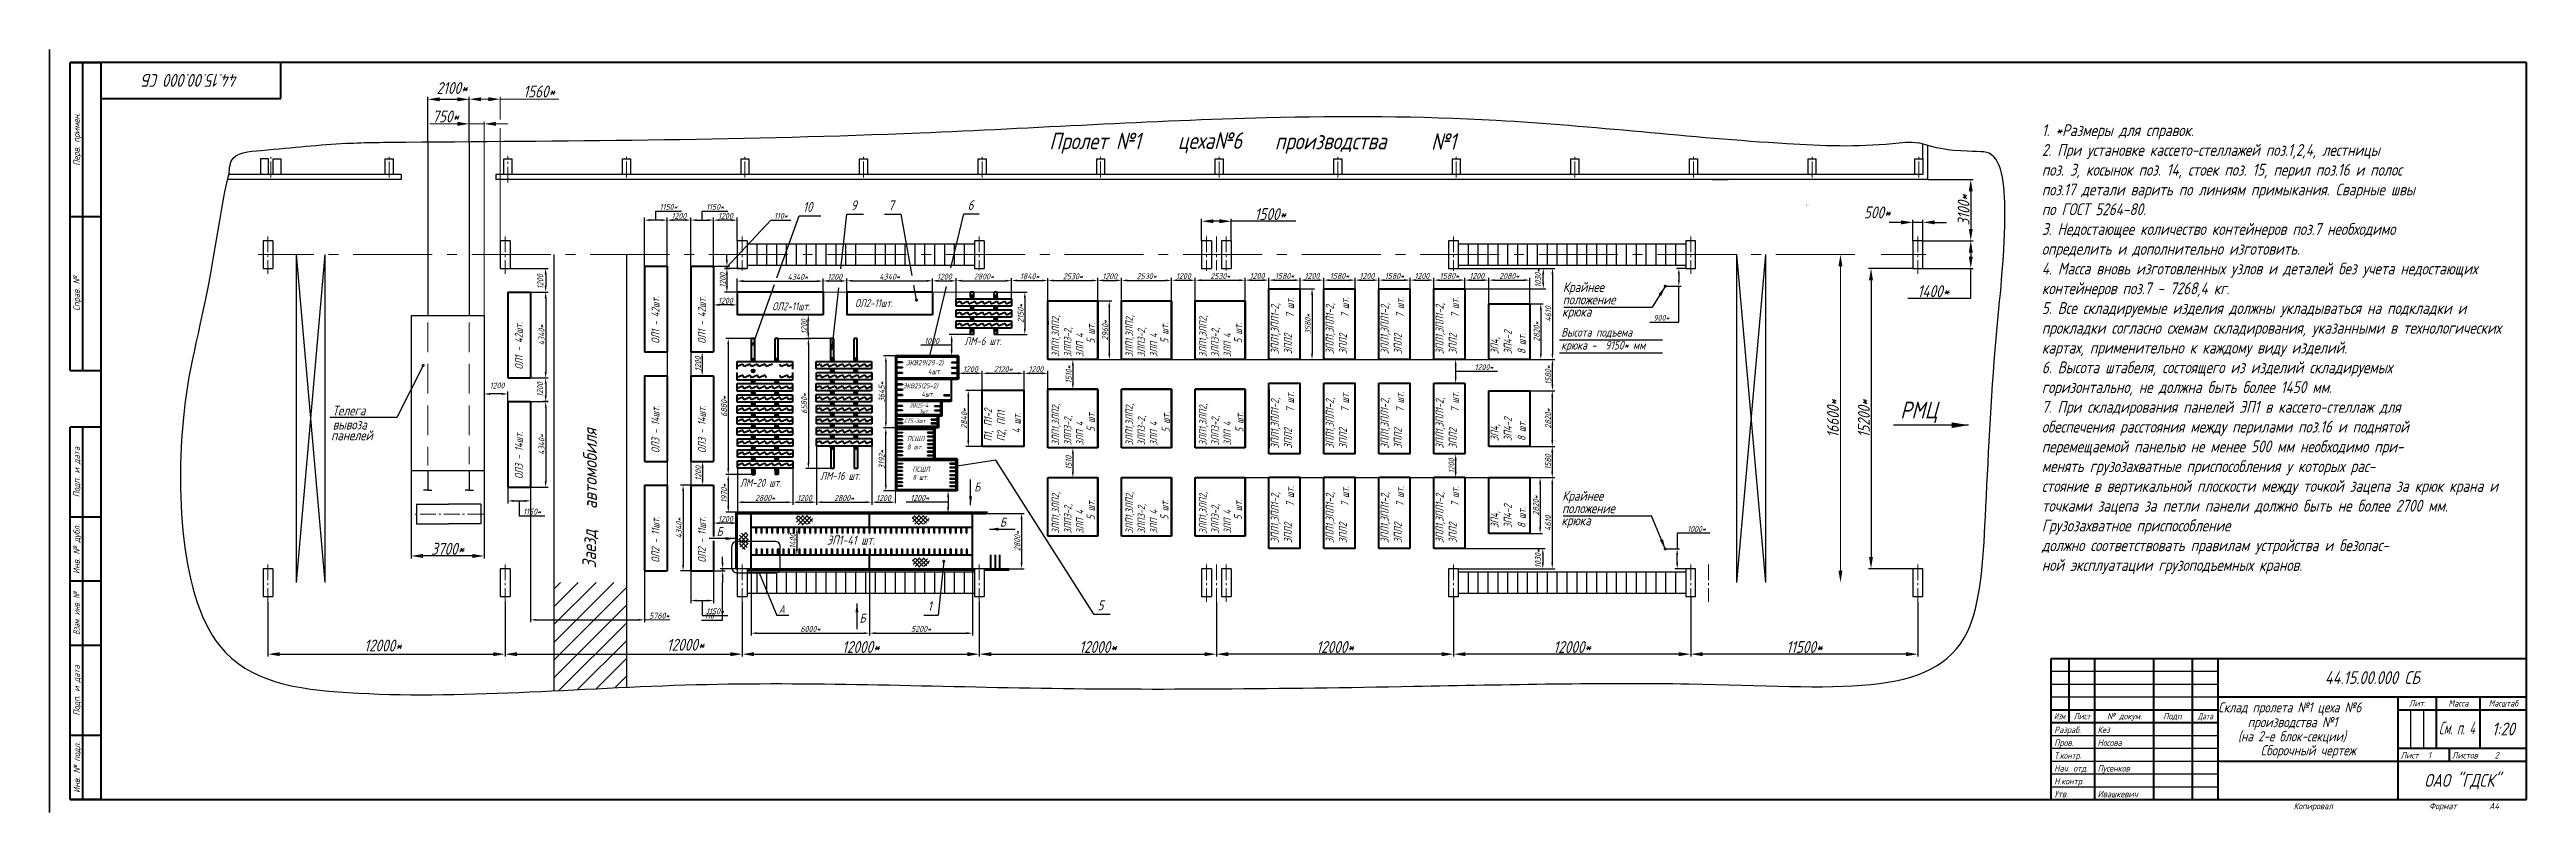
# Model space of a CAD drawing. Header units: millimetres. Extents: x -80926 to 207199, y -554506 to -32322.
# Drawn here: x -15401 to 109949, y -336139 to -297529 of the extents above; entities that cross this region are included whole.
import ezdxf
from ezdxf.enums import TextEntityAlignment as Align

# ---------------------------------------------------------------- set-up
doc = ezdxf.new("R2010")
doc.units = ezdxf.units.MM
doc.linetypes.add('GOST2.303 4', pattern=[7, 5, -2, 0])
doc.linetypes.add('GOST2.303 6', pattern=[12, 8, -1.5, 1, -1.5])
for name, color, linetype, lineweight in [('CENTER', 10, 'GOST2.303 6', 15), ('DIM', 5, 'Continuous', 15), ('Hidden', 50, 'GOST2.303 4', 15), ('KORP', 200, 'Continuous', 40)]:
    doc.layers.add(name, color=color, linetype=linetype, lineweight=lineweight)
doc.styles.add('GOST 2.304', font='CS_Gost2304.shx', dxfattribs={"oblique": 15})
doc.dimstyles.new('GOST', dxfattribs={"dimscale": 0, "dimtxt": 3, "dimasz": 3, "dimexe": 1.25, "dimexo": 0, "dimtad": 1, "dimtoh": 1, "dimdec": 3, "dimtxsty": 'GOST 2.304', "dimcen": 5, "dimadec": 3, "dimazin": 2, "dimtfac": 0.75, "dimtdec": 4, "dimtmove": 1, "dimatfit": 3, "dimfxl": 0, "dimtolj": 1, "dimarcsym": 0})

msp = doc.modelspace()

# ---------------------------------------------------------------- texts
at = {"color": 1, "linetype": 'Continuous', "lineweight": 25, "style": 'GOST 2.304', "oblique": 15.000000002}
for s, height, rotation, p in [('44.15.00.000 СБ', 650, 180, (-8250.6882, -299088.7465)), ('Перв. примен.', 325, 90, (-14035.6882, -302078.7465)), ('Справ. №', 325, 90, (-14035.6882, -309878.7465)), ('Подп. и дата', 325, 90, (-14035.6882, -318913.7465)), ('Инв. № дубл.', 325, 90, (-14035.6882, -322813.7465)), ('Подп. и дата', 325, 90, (-14035.6882, -329963.7465)), ('Инв. № подл.', 325, 90, (-14020.2376, -333863.7465))]:
    msp.add_text(s, height=height, rotation=rotation, dxfattribs=at).set_placement(p, align=Align.MIDDLE_CENTER)
at = {"color": 5, "linetype": 'Continuous', "lineweight": 25, "ltscale": 100, "style": 'GOST 2.304', "oblique": 15.000000002}
for s, height, p in [('10', 500, (22728.73, -305744.2717)), ('9', 500, (25151.3062, -305665.222)), ('7', 500, (27046.9782, -305660.658)), ('6', 500, (31063.7989, -305646.2777)), ('Крайнее ', 500, (61185.736, -309798.9407)), (' крюка', 500, (60887.5406, -311044.8418)), (' положение', 500, (60920.5127, -310430.1487)), ('Телега ', 500, (-1086.6699, -316048.383)), ('РМЦ', 850, (78259.4528, -316199.0942)), ('панелей', 500, (-1151.4714, -317305.887)), ('вывоза ', 500, (-1073.0074, -316757.9186)), (' положение', 500, (60887.7414, -320996.6331)), ('Крайнее ', 500, (61152.9647, -320365.4251)), (' крюка', 500, (60854.7693, -321611.3262)), ('А', 420, (21503.1222, -326072.4835)), ('1', 500, (29039.0642, -325950.2903)), ('5', 500, (37639.7768, -325906.098))]:
    msp.add_text(s, height=height, dxfattribs=at).set_placement(p)
at = {"color": 5, "linetype": 'Continuous', "lineweight": 25, "ltscale": 50, "style": 'GOST 2.304', "oblique": 15.000000002}
for p in [(31396.2577, -319893.9849), (18360.4794, -322147.0582), (32694.7549, -321672.845), (25589.59, -326532.3001)]:
    msp.add_text('Б', height=455, dxfattribs=at).set_placement(p)
at = {"color": 1, "linetype": 'Continuous', "lineweight": 25, "style": 'GOST 2.304', "oblique": 15.000000002, "width": 0.8}
msp.add_text('Взам. инв. №', height=325, rotation=90, dxfattribs=at).set_placement((-14035.6882, -326063.7465), align=Align.MIDDLE_CENTER)
at = {"color": 1, "linetype": 'Continuous', "lineweight": 25, "style": 'GOST 2.304', "oblique": 15.000000002}
for s, height, p in [('44.15.00.000 СБ', 650, (102149.3118, -329313.7465)), ('Лит.', 325, (104424.3118, -330613.7465)), ('Масса', 325, (106504.3118, -330613.7465)), ('№ докум.', 325, (89604.3118, -331263.7465)), ('Подп.', 325, (92074.3118, -331263.7465)), ('1:20', 650, (108779.3117, -331913.7465)), ('ОАО "ГДСК"', 650, (106699.3118, -334513.7465))]:
    msp.add_text(s, height=height, dxfattribs=at).set_placement(p, align=Align.MIDDLE_CENTER)
for s, height, width, p in [('Склад пролета №1 цеха №6', 520, 0.974466, (94349.3118, -331078.9647)), ('(на 2-е блок-секции)', 520, 0.974466, (95351.3955, -332542.1597)), ('Т.контр.', 325, 0.9, (86049.7633, -333419.0186)), ('Н.контр.', 325, 0.95, (86049.7633, -334719.0186))]:
    msp.add_text(s, height=height, dxfattribs=dict(at, width=width)).set_placement(p)
for s, height, width, p in [('Масштаб', 325, 0.91954, (108779.3117, -330613.7465)), ('Изм.', 325, 0.75, (86354.3117, -331263.7465)), ('Лист', 325, 0.9, (87459.3118, -331263.7465)), ('Дата', 325, 0.8, (93699.3118, -331263.7465)), ('См. п. 4', 650, 0.7, (106420.7059, -331864.0915))]:
    msp.add_text(s, height=height, dxfattribs=dict(at, width=width)).set_placement(p, align=Align.MIDDLE_CENTER)
for s, height, p in [('Разраб.', 325, (86049.7633, -332119.0186)), ('Кез', 325, (88244.9913, -332119.0186)), ('производства №1', 520, (95839.4427, -331824.11)), ('Пров.', 325, (86049.7633, -332769.0186)), ('Носова', 325, (88244.9913, -332769.0186)), ('Лист', 325, (103579.3118, -333408.7465)), ('1', 325, (104962.9387, -333408.7465)), ('Листов', 325, (106179.3118, -333408.7465)), ('2', 325, (108340.1227, -333408.7465)), ('Нач. отд.', 325, (86049.7633, -334069.0186)), ('Пусенков', 325, (88244.9913, -334069.0186)), ('Утв.', 325, (86049.7633, -335369.0185)), ('Ивашкевич', 325, (88244.9913, -335369.0185))]:
    msp.add_text(s, height=height, dxfattribs=at).set_placement(p)
msp.add_text('Сборочный чертеж', height=520, dxfattribs=at).set_placement((98899.3118, -333254.5759), align=Align.CENTER)
at = {"color": 1, "linetype": 'Continuous', "lineweight": 25, "ltscale": 100, "style": 'GOST 2.304', "oblique": 15.000000002}
for s, p in [('Копировал', (99159.3118, -335976.2465)), ('Формат', (105724.3118, -335976.2465))]:
    msp.add_text(s, height=325, dxfattribs=at).set_placement(p, align=Align.CENTER)
msp.add_text('A4', height=325, dxfattribs=at).set_placement((108064.3118, -335976.2465))
at = {"insert": (73542.6579, -305273.0818), "char_height": 300, "attachment_point": 5, "style": 'GOST 2.304'}
msp.add_mtext('\\A1;..', dxfattribs=at)
at = {"layer": 'DIM', "char_height": 600, "attachment_point": 5, "style": 'GOST 2.304'}
for s, insert in [('\\A1;1560*', (9377.1017, -299650.4283)), ('\\A1;750*', (4642.6579, -300914.7848))]:
    msp.add_mtext(s, dxfattribs=dict(at, insert=insert))
at = {"layer": 'DIM', "insert": (74852.7468, -316203.9469), "char_height": 600, "attachment_point": 5, "rotation": 90, "style": 'GOST 2.304'}
msp.add_mtext('\\A1;16600*', dxfattribs=at)
at = {"layer": 'KORP', "style": 'GOST 2.304', "oblique": 15.000000002}
for s, height, p in [('Пролет №1', 840, (35196.0633, -302576.9351)), ('цеха№6', 840, (41703.8763, -302554.0065)), ('производства', 840, (46610.5393, -302580.583)), ('№1', 840, (54519.8712, -302602.8804)), ('Высота подъема ', 440, (61100.5565, -312057.941)), ('крюка -  9150* мм', 440, (61100.5565, -312712.0689))]:
    msp.add_text(s, height=height, dxfattribs=at).set_placement(p)
for s, p in [('автомобиля', (12298.9138, -320789.1117)), ('Заезд', (12261.5845, -323785.4703))]:
    msp.add_text(s, height=700, rotation=90, dxfattribs=at).set_placement(p)
at = {"layer": 'KORP', "ltscale": 20, "insert": (85423.7256, -301311.0374), "char_height": 600, "width": 23565.678645, "attachment_point": 1, "style": 'GOST 2.304'}
msp.add_mtext('1. *Размеры для справок.\\P2. При установке кассето-стеллажей поз.1,2,4, лестницы \\Pпоз. 3, косынок поз. 14, стоек поз. 15, перил поз.16 и полос\\Pпоз.17 детали варить по линиям примыкания. Сварные швы \\Pпо ГОСТ 5264-80. \\P3. Недостающее количество контейнеров поз.7 необходимо \\Pопределить и дополнительно изготовить.\\P4. Масса вновь изготовленных узлов и деталей без учета недостающих контейнеров поз.7 - 7268,4 кг.\\P5. Все складируемые изделия должны укладываться на подкладки и прокладки согласно схемам складирования, указанными в технологических картах, применительно к каждому виду изделий.\\P6. Высота штабеля, состоящего из изделий складируемых\\Pгоризонтально, не должна быть более 1450 мм. \\P7. При складирования панелей ЭП1 в кассето-стеллаж для\\Pобеспечения расстояния между перилами поз.16 и поднятой \\Pперемещаемой панелью не менее 500 мм необходимо при-\\Pменять грузозахватные приспособления у которых рас-\\Pстояние в вертикальной плоскости между точкой зацепа за крюк крана и точками зацепа за петли панели должно быть не более 2700 мм. Грузозахватное приспособление \\Pдолжно соответствовать правилам устройства и безопас-\\Pной эксплуатации грузоподъемных кранов. ', dxfattribs=at)
at = {"layer": 'KORP', "attachment_point": 1, "rotation": 90, "style": 'GOST 2.304'}
for s, insert, char_height, width in [('ОЛ1 - 42шт.', (15060.6734, -312414.1816), 400, 5509.146457), ('ОЛ1 - 42шт.', (17410.6734, -312414.1816), 400, 5509.146457), ('3ПЛ1,3ПЛ1-2,\\P3ПЛ2', (46405.2175, -312945.8505), 400, 5509.146457), ('7 шт.', (47175.0021, -311093.083), 400, 5509.146457), ('3ПЛ1,3ПЛ1-2,\\P3ПЛ2', (49185.2175, -312945.8505), 400, 5509.146457), ('7 шт.', (49955.0021, -311093.083), 400, 5509.146457), ('3ПЛ1,3ПЛ1-2,\\P3ПЛ2', (51965.2175, -312945.8505), 400, 5509.146457), ('7 шт.', (52735.0021, -311093.083), 400, 5509.146457), ('3ПЛ1,3ПЛ1-2,\\P3ПЛ2', (54745.2175, -312945.8505), 400, 5509.146457), ('7 шт.', (55515.0021, -311093.083), 400, 5509.146457), ('ОЛ1 - 42шт.', (8150.6734, -313724.1816), 400, 5509.146457), ('3ЛП1,3ЛП2,\\P3ЛП3-2,\\P3ЛП 4 ', (35321.7516, -313092.5526), 370, 5509.146457), ('5 шт.', (37088.7406, -312397.093), 400, 5294.73307), ('3ЛП1,3ЛП2,\\P3ЛП3-2,\\P3ЛП 4 ', (39051.7516, -313092.5526), 370, 5509.146457), ('5 шт.', (40818.7406, -312397.093), 400, 5294.73307), ('3ЛП1,3ЛП2,\\P3ЛП3-2,\\P3ЛП 4 ', (42781.7516, -313092.5526), 370, 5509.146457), ('5 шт.', (44548.7406, -312397.093), 400, 5294.73307), ('3П4,\\P3П4-2 ', (57529.1326, -312945.513), 400, 5509.146457), ('8 шт.', (58896.9295, -312938.2357), 400, 5509.146457), ('ОЛ3 - 14шт.', (15060.6734, -317954.1816), 400, 5509.146457), ('ОЛ3 - 14шт.', (17410.6734, -317954.1816), 400, 5509.146457), ('П1, П1-2\\PП2, ПП1', (31895.2175, -317355.8505), 400, 5509.146457), ('3ЛП1,3ЛП2,\\P3ЛП3-2,\\P3ЛП 4 ', (35321.7516, -317562.5526), 370, 5509.146457), ('5 шт.', (37088.7406, -316867.093), 400, 5294.73307), ('3ЛП1,3ЛП2,\\P3ЛП3-2,\\P3ЛП 4 ', (39051.7516, -317562.5526), 370, 5509.146457), ('3ЛП1,3ЛП2,\\P3ЛП3-2,\\P3ЛП 4 ', (42781.7516, -317562.5526), 370, 5509.146457), ('3ПЛ1,3ПЛ1-2,\\P3ПЛ2', (46405.2175, -317725.8505), 400, 5509.146457), ('7 шт.', (47175.0021, -315873.083), 400, 5509.146457), ('3ПЛ1,3ПЛ1-2,\\P3ПЛ2', (49185.2175, -317725.8505), 400, 5509.146457), ('7 шт.', (49955.0021, -315873.083), 400, 5509.146457), ('3ПЛ1,3ПЛ1-2,\\P3ПЛ2', (51965.2175, -317725.8505), 400, 5509.146457), ('7 шт.', (52735.0021, -315873.083), 400, 5509.146457), ('3ПЛ1,3ПЛ1-2,\\P3ПЛ2', (54745.2175, -317725.8505), 400, 5509.146457), ('7 шт.', (55515.0021, -315873.083), 400, 5509.146457), ('ОЛ3 - 14шт.', (8150.6734, -319264.1816), 400, 5509.146457), ('{\\H1.0811x;4 шт.} ', (33341.3853, -316949.1174), 370, 5687.07869), ('5 шт.', (40884.656, -316911.8918), 400, 5509.146457), ('5 шт.', (44614.656, -316911.8918), 400, 5509.146457), ('3П4,\\P3П4-2 ', (57529.1326, -317345.513), 400, 5509.146457), ('8 шт.', (58896.9295, -317338.2357), 400, 5509.146457), ('7 шт.', (47175.0021, -320653.083), 400, 5509.146457), ('7 шт.', (49955.0021, -320653.083), 400, 5509.146457), ('7 шт.', (52735.0021, -320653.083), 400, 5509.146457), ('7 шт.', (55515.0021, -320653.083), 400, 5509.146457), ('3ЛП1,3ЛП2,\\P3ЛП3-2,\\P3ЛП 4 ', (35321.7516, -322032.5526), 370, 5509.146457), ('5 шт.', (37088.7406, -321337.093), 400, 5294.73307), ('3ЛП1,3ЛП2,\\P3ЛП3-2,\\P3ЛП 4 ', (39051.7516, -322032.5526), 370, 5509.146457), ('5 шт.', (40818.7406, -321337.093), 400, 5294.73307), ('3ЛП1,3ЛП2,\\P3ЛП3-2,\\P3ЛП 4 ', (42781.7516, -322032.5526), 370, 5509.146457), ('5 шт.', (44548.7406, -321337.093), 400, 5294.73307), ('3ПЛ1,3ПЛ1-2,\\P3ПЛ2', (46405.2175, -322505.8505), 400, 5509.146457), ('3ПЛ1,3ПЛ1-2,\\P3ПЛ2', (49185.2175, -322505.8505), 400, 5509.146457), ('3ПЛ1,3ПЛ1-2,\\P3ПЛ2', (51965.2175, -322505.8505), 400, 5509.146457), ('3ПЛ1,3ПЛ1-2,\\P3ПЛ2', (54745.2175, -322505.8505), 400, 5509.146457), ('3П4,\\P3П4-2 ', (57529.1326, -321745.513), 400, 5509.146457), ('8 шт.', (58896.9295, -321738.2357), 400, 5509.146457), ('ОЛ2 - 11шт.', (15060.6734, -323494.1816), 400, 5509.146457), ('ОЛ2 - 11шт.', (17410.6734, -323494.1816), 400, 5509.146457)]:
    msp.add_mtext(s, dxfattribs=dict(at, insert=insert, char_height=char_height, width=width))
at = {"layer": 'KORP', "attachment_point": 1, "style": 'GOST 2.304'}
for s, insert, char_height, width in [('ОЛ2-11шт.', (21175.0464, -310324.9093), 400, 4126.594929), ('ОЛ2-11шт.', (25362.4232, -310161.9624), 400, 5509.146457), ('ЛМ-6 шт.', (30899.0508, -312085.697), 400, 5509.146457), ('{\\H0.9x;ЭКВ29(29-2)\\H0.92592x;\\P     \\H1.08x;  4шт.}', (27938.3299, -313237.5329), 300, 5509.146457), ('{\\H0.83333x;ЭКВ25(25-2)\\P      4шт.}', (27792.999, -314421.5987), 300, 5509.146457), ('3ВЦ5-4 ', (28117.1155, -315428.7768), 210, 5509.146457), ('      3шт.', (27812.8013, -315736.8877), 210, 5509.146457), ('СТ5-3шт.', (27846.2877, -316208.3124), 220, 5509.146457), ('{\\H0.83333x;ПСШЛ\\P8 шт.}', (27991.7322, -317096.3922), 300, 5509.146457), ('ЛМ-20 шт.', (19546.8221, -319250.8658), 400, 5509.146457), ('ЛМ-16 шт.', (23603.7288, -318906.315), 400, 5509.146457), ('{\\H0.83333x;ПСШЛ\\P8 шт.}', (28264.4946, -318639.3181), 300, 5509.146457), ('ЭП1-41 шт.', (23942.0849, -322124.5032), 460, 5509.146457)]:
    msp.add_mtext(s, dxfattribs=dict(at, insert=insert, char_height=char_height, width=width))

# ---------------------------------------------------------------- blocks, each defined once
blk = doc.blocks.new('*D215')
at = {"layer": 'Defpoints', "color": 0}
for p in [(79653, -304104), (79403, -307204), (81827, -307204)]:
    blk.add_point(p, dxfattribs=at)
at = {"layer": 'DIM', "color": 0, "lineweight": -2}
for p, q in [((79653, -304104), (81952, -304104)), ((81827, -304704), (81827, -306604)), ((79403, -307204), (81952, -307204))]:
    blk.add_line(p, q, dxfattribs=at)
at = {"layer": 'DIM', "color": 0}
for points in [[(81727, -304704), (81927, -304704), (81827, -304104)], [(81727, -306604), (81927, -306604), (81827, -307204)]]:
    blk.add_solid(points, dxfattribs=at)
at = {"layer": 'DIM', "color": 0, "insert": (81465, -305654), "char_height": 600, "attachment_point": 5, "rotation": 90, "style": 'GOST 2.304'}
blk.add_mtext('\\A1;3100*', dxfattribs=at)
blk = doc.blocks.new('*D216')
at = {"layer": 'Defpoints', "color": 0}
for p in [(79403, -307204), (79403, -308604), (81827, -308604)]:
    blk.add_point(p, dxfattribs=at)
at = {"layer": 'DIM', "color": 0, "lineweight": -2}
for p, q in [((79403, -307204), (81952, -307204)), ((81827, -307804), (81827, -308004)), ((79403, -308604), (81952, -308604)), ((81827, -310119), (81827, -308604)), ((78637, -310119), (81827, -310119))]:
    blk.add_line(p, q, dxfattribs=at)
at = {"layer": 'DIM', "color": 0}
for points in [[(81727, -307804), (81927, -307804), (81827, -307204)], [(81727, -308004), (81927, -308004), (81827, -308604)]]:
    blk.add_solid(points, dxfattribs=at)
at = {"layer": 'DIM', "color": 0, "insert": (79932, -309756), "char_height": 600, "attachment_point": 5, "style": 'GOST 2.304'}
blk.add_mtext('\\A1;1400*', dxfattribs=at)
blk = doc.blocks.new('*D217')
at = {"layer": 'Defpoints', "color": 0}
for p in [(42903, -306218), (42903, -307204), (44403, -307204)]:
    blk.add_point(p, dxfattribs=at)
at = {"layer": 'DIM', "color": 0, "lineweight": -2}
for p, q in [((42903, -307204), (42903, -306093)), ((43803, -306218), (43503, -306218)), ((44403, -307204), (44403, -306093)), ((47672, -306218), (44403, -306218))]:
    blk.add_line(p, q, dxfattribs=at)
at = {"layer": 'DIM', "color": 0}
for points in [[(43503, -306118), (43503, -306318), (42903, -306218)], [(43803, -306118), (43803, -306318), (44403, -306218)]]:
    blk.add_solid(points, dxfattribs=at)
at = {"layer": 'DIM', "color": 0, "insert": (46377, -305856), "char_height": 600, "attachment_point": 5, "style": 'GOST 2.304'}
blk.add_mtext('\\A1;1500*', dxfattribs=at)
blk = doc.blocks.new('*D218')
at = {"layer": 'Defpoints', "color": 0}
for p in [(67653, -325479), (79153, -325479), (67653, -328128)]:
    blk.add_point(p, dxfattribs=at)
at = {"layer": 'DIM', "color": 0, "lineweight": -2}
for p, q in [((67653, -325479), (67653, -328253)), ((79153, -325479), (79153, -328253)), ((78553, -328128), (68253, -328128))]:
    blk.add_line(p, q, dxfattribs=at)
at = {"layer": 'DIM', "color": 0}
for points in [[(68253, -328028), (68253, -328228), (67653, -328128)], [(78553, -328028), (78553, -328228), (79153, -328128)]]:
    blk.add_solid(points, dxfattribs=at)
at = {"layer": 'DIM', "color": 0, "insert": (73403, -327765), "char_height": 600, "attachment_point": 5, "style": 'GOST 2.304'}
blk.add_mtext('\\A1;11500*', dxfattribs=at)
blk = doc.blocks.new('*D219')
at = {"layer": 'Defpoints', "color": 0}
for p in [(55653, -325204), (67653, -325204), (55653, -328128)]:
    blk.add_point(p, dxfattribs=at)
at = {"layer": 'DIM', "color": 0, "lineweight": -2}
for p, q in [((55653, -325204), (55653, -328253)), ((67653, -325204), (67653, -328253)), ((67053, -328128), (56253, -328128))]:
    blk.add_line(p, q, dxfattribs=at)
at = {"layer": 'DIM', "color": 0}
for points in [[(56253, -328028), (56253, -328228), (55653, -328128)], [(67053, -328028), (67053, -328228), (67653, -328128)]]:
    blk.add_solid(points, dxfattribs=at)
at = {"layer": 'DIM', "color": 0, "insert": (61653, -327765), "char_height": 600, "attachment_point": 5, "style": 'GOST 2.304'}
blk.add_mtext('\\A1;12000*', dxfattribs=at)
blk = doc.blocks.new('*D220')
at = {"layer": 'Defpoints', "color": 0}
for p in [(43653, -325479), (55653, -325204), (43653, -328128)]:
    blk.add_point(p, dxfattribs=at)
at = {"layer": 'DIM', "color": 0, "lineweight": -2}
for p, q in [((43653, -325479), (43653, -328253)), ((55653, -325204), (55653, -328253)), ((55053, -328128), (44253, -328128))]:
    blk.add_line(p, q, dxfattribs=at)
at = {"layer": 'DIM', "color": 0}
for points in [[(44253, -328028), (44253, -328228), (43653, -328128)], [(55053, -328028), (55053, -328228), (55653, -328128)]]:
    blk.add_solid(points, dxfattribs=at)
at = {"layer": 'DIM', "color": 0, "insert": (49653, -327765), "char_height": 600, "attachment_point": 5, "style": 'GOST 2.304'}
blk.add_mtext('\\A1;12000*', dxfattribs=at)
blk = doc.blocks.new('*D221')
at = {"layer": 'Defpoints', "color": 0}
for p in [(5843, -300048), (3743, -302204), (5843, -302204)]:
    blk.add_point(p, dxfattribs=at)
at = {"layer": 'DIM', "color": 0, "lineweight": -2}
for p, q in [((3743, -302204), (3743, -299923)), ((4343, -300048), (5243, -300048)), ((5843, -302204), (5843, -299923))]:
    blk.add_line(p, q, dxfattribs=at)
at = {"layer": 'DIM', "color": 0}
for points in [[(4343, -299948), (4343, -300148), (3743, -300048)], [(5243, -299948), (5243, -300148), (5843, -300048)]]:
    blk.add_solid(points, dxfattribs=at)
at = {"layer": 'DIM', "color": 0, "insert": (4966, -299477), "char_height": 600, "attachment_point": 5, "style": 'GOST 2.304'}
blk.add_mtext('\\A1;2100*', dxfattribs=at)
blk = doc.blocks.new('*D222')
at = {"layer": 'Defpoints', "color": 0}
for p in [(2893, -318836), (6593, -318836), (2893, -323158)]:
    blk.add_point(p, dxfattribs=at)
at = {"layer": 'DIM', "color": 0, "lineweight": -2}
for p, q in [((2893, -318836), (2893, -323283)), ((6593, -318836), (6593, -323283)), ((5993, -323158), (3493, -323158))]:
    blk.add_line(p, q, dxfattribs=at)
at = {"layer": 'DIM', "color": 0}
for points in [[(3493, -323058), (3493, -323258), (2893, -323158)], [(5993, -323058), (5993, -323258), (6593, -323158)]]:
    blk.add_solid(points, dxfattribs=at)
at = {"layer": 'DIM', "color": 0, "insert": (4743, -322795), "char_height": 600, "attachment_point": 5, "style": 'GOST 2.304'}
blk.add_mtext('\\A1;3700*', dxfattribs=at)
blk = doc.blocks.new('*D223')
at = {"layer": 'Defpoints', "color": 0}
for p in [(8943, -314144), (8943, -315344), (9707, -315344)]:
    blk.add_point(p, dxfattribs=at)
at = {"layer": 'DIM', "color": 0, "lineweight": -2}
for p, q in [((8943, -314144), (9832, -314144)), ((9707, -314444), (9707, -315044)), ((8943, -315344), (9832, -315344))]:
    blk.add_line(p, q, dxfattribs=at)
at = {"layer": 'DIM', "color": 0}
for points in [[(9657, -314444), (9757, -314444), (9707, -314144)], [(9657, -315044), (9757, -315044), (9707, -315344)]]:
    blk.add_solid(points, dxfattribs=at)
at = {"layer": 'DIM', "color": 0, "insert": (9419, -314731), "char_height": 300, "attachment_point": 5, "rotation": 90, "style": 'GOST 2.304'}
blk.add_mtext('\\A1;1200', dxfattribs=at)
blk = doc.blocks.new('*D224')
at = {"layer": 'Defpoints', "color": 0}
for p in [(6593, -314703), (6593, -314961), (7793, -315344)]:
    blk.add_point(p, dxfattribs=at)
at = {"layer": 'DIM', "color": 0, "lineweight": -2}
for p, q in [((6593, -314703), (6593, -315086)), ((7493, -314961), (6893, -314961)), ((7793, -315344), (7793, -314836))]:
    blk.add_line(p, q, dxfattribs=at)
at = {"layer": 'DIM', "color": 0}
for points in [[(6893, -314911), (6893, -315011), (6593, -314961)], [(7493, -314911), (7493, -315011), (7793, -314961)]]:
    blk.add_solid(points, dxfattribs=at)
at = {"layer": 'DIM', "color": 0, "insert": (7249, -314533), "char_height": 300, "attachment_point": 5, "style": 'GOST 2.304'}
blk.add_mtext('\\A1;1200', dxfattribs=at)
blk = doc.blocks.new('*D225')
at = {"layer": 'Defpoints', "color": 0}
for p in [(7903, -308604), (8943, -309804), (9707, -309804)]:
    blk.add_point(p, dxfattribs=at)
at = {"layer": 'DIM', "color": 0, "lineweight": -2}
for p, q in [((7903, -308604), (9832, -308604)), ((9707, -308904), (9707, -309504)), ((8943, -309804), (9832, -309804))]:
    blk.add_line(p, q, dxfattribs=at)
at = {"layer": 'DIM', "color": 0}
for points in [[(9657, -308904), (9757, -308904), (9707, -308604)], [(9657, -309504), (9757, -309504), (9707, -309804)]]:
    blk.add_solid(points, dxfattribs=at)
at = {"layer": 'DIM', "color": 0, "insert": (9435, -309275), "char_height": 300, "attachment_point": 5, "rotation": 90, "style": 'GOST 2.304'}
blk.add_mtext('\\A1;1200', dxfattribs=at)
blk = doc.blocks.new('*D226')
at = {"layer": 'Defpoints', "color": 0}
for p in [(7793, -319684), (8943, -319684), (8943, -320371)]:
    blk.add_point(p, dxfattribs=at)
at = {"layer": 'DIM', "color": 0, "lineweight": -2}
for p, q in [((7793, -319684), (7793, -320496)), ((8093, -320371), (8643, -320371)), ((8368, -320371), (8368, -321127)), ((8943, -319684), (8943, -320496)), ((8368, -321127), (9668, -321127))]:
    blk.add_line(p, q, dxfattribs=at)
at = {"layer": 'DIM', "color": 0}
for points in [[(8093, -320321), (8093, -320421), (7793, -320371)], [(8643, -320321), (8643, -320421), (8943, -320371)]]:
    blk.add_solid(points, dxfattribs=at)
at = {"layer": 'DIM', "color": 0, "insert": (9018, -320915), "char_height": 300, "attachment_point": 5, "style": 'GOST 2.304'}
blk.add_mtext('\\A1;1150*', dxfattribs=at)
blk = doc.blocks.new('*D227')
at = {"layer": 'Defpoints', "color": 0}
for p in [(8943, -309804), (8943, -314144), (9707, -314144)]:
    blk.add_point(p, dxfattribs=at)
at = {"layer": 'DIM', "color": 0, "lineweight": -2}
for p, q in [((8943, -309804), (9832, -309804)), ((9707, -310104), (9707, -313844)), ((8943, -314144), (9832, -314144))]:
    blk.add_line(p, q, dxfattribs=at)
at = {"layer": 'DIM', "color": 0}
for points in [[(9657, -310104), (9757, -310104), (9707, -309804)], [(9657, -313844), (9757, -313844), (9707, -314144)]]:
    blk.add_solid(points, dxfattribs=at)
at = {"layer": 'DIM', "color": 0, "insert": (9494, -311974), "char_height": 300, "attachment_point": 5, "rotation": 90, "style": 'GOST 2.304'}
blk.add_mtext('\\A1;4340*', dxfattribs=at)
blk = doc.blocks.new('*D228')
at = {"layer": 'Defpoints', "color": 0}
for p in [(9832, -315344), (8943, -319684), (9707, -319684)]:
    blk.add_point(p, dxfattribs=at)
at = {"layer": 'DIM', "color": 0, "lineweight": -2}
for p, q in [((9832, -315344), (9582, -315344)), ((9707, -315644), (9707, -319384)), ((8943, -319684), (9832, -319684))]:
    blk.add_line(p, q, dxfattribs=at)
at = {"layer": 'DIM', "color": 0}
for points in [[(9657, -315644), (9757, -315644), (9707, -315344)], [(9657, -319384), (9757, -319384), (9707, -319684)]]:
    blk.add_solid(points, dxfattribs=at)
at = {"layer": 'DIM', "color": 0, "insert": (9495, -317514), "char_height": 300, "attachment_point": 5, "rotation": 90, "style": 'GOST 2.304'}
blk.add_mtext('\\A1;4340*', dxfattribs=at)
blk = doc.blocks.new('*D229')
at = {"layer": 'Defpoints', "color": 0}
for p in [(31653, -325479), (43653, -325479), (43653, -328128)]:
    blk.add_point(p, dxfattribs=at)
at = {"layer": 'DIM', "color": 0, "lineweight": -2}
for p, q in [((31653, -325479), (31653, -328253)), ((43653, -325479), (43653, -328253)), ((32253, -328128), (43053, -328128))]:
    blk.add_line(p, q, dxfattribs=at)
at = {"layer": 'DIM', "color": 0}
for points in [[(32253, -328028), (32253, -328228), (31653, -328128)], [(43053, -328028), (43053, -328228), (43653, -328128)]]:
    blk.add_solid(points, dxfattribs=at)
at = {"layer": 'DIM', "color": 0, "insert": (37653, -327765), "char_height": 600, "attachment_point": 5, "style": 'GOST 2.304'}
blk.add_mtext('\\A1;12000*', dxfattribs=at)
blk = doc.blocks.new('*D230')
at = {"layer": 'Defpoints', "color": 0}
for p in [(19653, -325479), (31653, -325479), (31653, -328128)]:
    blk.add_point(p, dxfattribs=at)
at = {"layer": 'DIM', "color": 0, "lineweight": -2}
for p, q in [((19653, -325479), (19653, -328253)), ((31653, -325479), (31653, -328253)), ((20253, -328128), (31053, -328128))]:
    blk.add_line(p, q, dxfattribs=at)
at = {"layer": 'DIM', "color": 0}
for points in [[(20253, -328028), (20253, -328228), (19653, -328128)], [(31053, -328028), (31053, -328228), (31653, -328128)]]:
    blk.add_solid(points, dxfattribs=at)
at = {"layer": 'DIM', "color": 0, "insert": (25653, -327765), "char_height": 600, "attachment_point": 5, "style": 'GOST 2.304'}
blk.add_mtext('\\A1;12000*', dxfattribs=at)
blk = doc.blocks.new('*D231')
at = {"layer": 'Defpoints', "color": 0}
for p in [(7653, -325479), (19653, -325479), (19653, -328128)]:
    blk.add_point(p, dxfattribs=at)
at = {"layer": 'DIM', "color": 0, "lineweight": -2}
for p, q in [((7653, -325479), (7653, -328253)), ((19653, -325479), (19653, -328253)), ((8253, -328128), (19053, -328128))]:
    blk.add_line(p, q, dxfattribs=at)
at = {"layer": 'DIM', "color": 0}
for points in [[(8253, -328028), (8253, -328228), (7653, -328128)], [(19053, -328028), (19053, -328228), (19653, -328128)]]:
    blk.add_solid(points, dxfattribs=at)
at = {"layer": 'DIM', "color": 0, "insert": (16787, -327652), "char_height": 600, "attachment_point": 5, "style": 'GOST 2.304'}
blk.add_mtext('\\A1;12000*', dxfattribs=at)
blk = doc.blocks.new('*D232')
at = {"layer": 'Defpoints', "color": 0}
for p in [(-4347, -325479), (7653, -325479), (7653, -328128)]:
    blk.add_point(p, dxfattribs=at)
at = {"layer": 'DIM', "color": 0, "lineweight": -2}
for p, q in [((-4347, -325479), (-4347, -328253)), ((7653, -325479), (7653, -328253)), ((-3747, -328128), (7053, -328128))]:
    blk.add_line(p, q, dxfattribs=at)
at = {"layer": 'DIM', "color": 0}
for points in [[(-3747, -328028), (-3747, -328228), (-4347, -328128)], [(7053, -328028), (7053, -328228), (7653, -328128)]]:
    blk.add_solid(points, dxfattribs=at)
at = {"layer": 'DIM', "color": 0, "insert": (1469, -327691), "char_height": 600, "attachment_point": 5, "style": 'GOST 2.304'}
blk.add_mtext('\\A1;12000*', dxfattribs=at)
blk = doc.blocks.new('*D233')
at = {"layer": 'Defpoints', "color": 0}
for p in [(78903, -306276), (78903, -307204), (79403, -307204)]:
    blk.add_point(p, dxfattribs=at)
at = {"layer": 'DIM', "color": 0, "lineweight": -2}
for p, q in [((78303, -306276), (77703, -306276)), ((78903, -307204), (78903, -306151)), ((79403, -306276), (78903, -306276)), ((79403, -307204), (79403, -306151)), ((80003, -306276), (80603, -306276))]:
    blk.add_line(p, q, dxfattribs=at)
at = {"layer": 'DIM', "color": 0}
for points in [[(78303, -306176), (78303, -306376), (78903, -306276)], [(80003, -306176), (80003, -306376), (79403, -306276)]]:
    blk.add_solid(points, dxfattribs=at)
at = {"layer": 'DIM', "color": 0, "insert": (77089, -305771), "char_height": 600, "attachment_point": 5, "style": 'GOST 2.304'}
blk.add_mtext('\\A1;500*', dxfattribs=at)
blk = doc.blocks.new('*D234')
at = {"layer": 'Defpoints', "color": 0}
for p in [(22421, -321704), (21602, -323104), (22421, -323104)]:
    blk.add_point(p, dxfattribs=at)
at = {"layer": 'DIM', "color": 0, "lineweight": -2}
for p, q in [((22421, -321704), (22296, -321704)), ((22421, -322004), (22421, -322804)), ((21602, -323104), (22546, -323104))]:
    blk.add_line(p, q, dxfattribs=at)
at = {"layer": 'DIM', "color": 0}
for points in [[(22371, -322004), (22471, -322004), (22421, -321704)], [(22371, -322804), (22471, -322804), (22421, -323104)]]:
    blk.add_solid(points, dxfattribs=at)
at = {"layer": 'DIM', "color": 0, "insert": (22209, -322404), "char_height": 300, "attachment_point": 5, "rotation": 90, "style": 'GOST 2.304'}
blk.add_mtext('\\A1;1400', dxfattribs=at)
blk = doc.blocks.new('*D235')
at = {"layer": 'Defpoints', "color": 0}
for p in [(8943, -319838), (14703, -323914), (14703, -326390)]:
    blk.add_point(p, dxfattribs=at)
at = {"layer": 'DIM', "color": 0, "lineweight": -2}
for p, q in [((8943, -319838), (8943, -326515)), ((14703, -323914), (14703, -326515)), ((9243, -326390), (14403, -326390))]:
    blk.add_line(p, q, dxfattribs=at)
at = {"layer": 'DIM', "color": 0}
for points in [[(9243, -326340), (9243, -326440), (8943, -326390)], [(14403, -326340), (14403, -326440), (14703, -326390)]]:
    blk.add_solid(points, dxfattribs=at)
at = {"layer": 'DIM', "color": 0, "insert": (15458, -326177), "char_height": 300, "attachment_point": 5, "style": 'GOST 2.304'}
blk.add_mtext('\\A1;5760*', dxfattribs=at)
blk = doc.blocks.new('*D236')
at = {"layer": 'Defpoints', "color": 0}
for p in [(18203, -306162), (19403, -307204), (18203, -308494)]:
    blk.add_point(p, dxfattribs=at)
at = {"layer": 'DIM', "color": 0, "lineweight": -2}
for p, q in [((18203, -308494), (18203, -306037)), ((19103, -306162), (18503, -306162)), ((19403, -307204), (19403, -306037))]:
    blk.add_line(p, q, dxfattribs=at)
at = {"layer": 'DIM', "color": 0}
for points in [[(18503, -306112), (18503, -306212), (18203, -306162)], [(19103, -306112), (19103, -306212), (19403, -306162)]]:
    blk.add_solid(points, dxfattribs=at)
at = {"layer": 'DIM', "color": 0, "insert": (18803, -305949), "char_height": 300, "attachment_point": 5, "style": 'GOST 2.304'}
blk.add_mtext('\\A1;1200', dxfattribs=at)
blk = doc.blocks.new('*D237')
at = {"layer": 'Defpoints', "color": 0}
for p in [(15853, -306161), (15853, -308494), (17053, -308494)]:
    blk.add_point(p, dxfattribs=at)
at = {"layer": 'DIM', "color": 0, "lineweight": -2}
for p, q in [((15853, -308494), (15853, -306036)), ((16753, -306161), (16153, -306161)), ((17053, -308494), (17053, -306036))]:
    blk.add_line(p, q, dxfattribs=at)
at = {"layer": 'DIM', "color": 0}
for points in [[(16153, -306111), (16153, -306211), (15853, -306161)], [(16753, -306111), (16753, -306211), (17053, -306161)]]:
    blk.add_solid(points, dxfattribs=at)
at = {"layer": 'DIM', "color": 0, "insert": (16453, -305949), "char_height": 300, "attachment_point": 5, "style": 'GOST 2.304'}
blk.add_mtext('\\A1;1200', dxfattribs=at)
blk = doc.blocks.new('*D238')
at = {"layer": 'Defpoints', "color": 0}
for p in [(14703, -306161), (14703, -308494), (15853, -308494)]:
    blk.add_point(p, dxfattribs=at)
at = {"layer": 'DIM', "color": 0, "lineweight": -2}
for p, q in [((15278, -306161), (15278, -305705)), ((15278, -305705), (16578, -305705)), ((14703, -308494), (14703, -306036)), ((15553, -306161), (15003, -306161)), ((15853, -308494), (15853, -306036))]:
    blk.add_line(p, q, dxfattribs=at)
at = {"layer": 'DIM', "color": 0}
for points in [[(15003, -306111), (15003, -306211), (14703, -306161)], [(15553, -306111), (15553, -306211), (15853, -306161)]]:
    blk.add_solid(points, dxfattribs=at)
at = {"layer": 'DIM', "color": 0, "insert": (15928, -305493), "char_height": 300, "attachment_point": 5, "style": 'GOST 2.304'}
blk.add_mtext('\\A1;1150*', dxfattribs=at)
blk = doc.blocks.new('*D239')
at = {"layer": 'Defpoints', "color": 0}
for p in [(18203, -306161), (17053, -308494), (18203, -308494)]:
    blk.add_point(p, dxfattribs=at)
at = {"layer": 'DIM', "color": 0, "lineweight": -2}
for p, q in [((17628, -306161), (17628, -305705)), ((17628, -305705), (18928, -305705)), ((17053, -308494), (17053, -306036)), ((17353, -306161), (17903, -306161)), ((18203, -308494), (18203, -306036))]:
    blk.add_line(p, q, dxfattribs=at)
at = {"layer": 'DIM', "color": 0}
for points in [[(17353, -306111), (17353, -306211), (17053, -306161)], [(17903, -306111), (17903, -306211), (18203, -306161)]]:
    blk.add_solid(points, dxfattribs=at)
at = {"layer": 'DIM', "color": 0, "insert": (18278, -305493), "char_height": 300, "attachment_point": 5, "style": 'GOST 2.304'}
blk.add_mtext('\\A1;1150*', dxfattribs=at)
blk = doc.blocks.new('*D240')
at = {"layer": 'Defpoints', "color": 0}
for p in [(17527, -318374), (17527, -319574), (17649, -319574)]:
    blk.add_point(p, dxfattribs=at)
at = {"layer": 'DIM', "color": 0, "lineweight": -2}
for p, q in [((17527, -318374), (17774, -318374)), ((17527, -319574), (17774, -319574)), ((17649, -318674), (17649, -319274))]:
    blk.add_line(p, q, dxfattribs=at)
at = {"layer": 'DIM', "color": 0}
for points in [[(17599, -318674), (17699, -318674), (17649, -318374)], [(17599, -319274), (17699, -319274), (17649, -319574)]]:
    blk.add_solid(points, dxfattribs=at)
at = {"layer": 'DIM', "color": 0, "insert": (17436, -318974), "char_height": 300, "attachment_point": 5, "rotation": 90, "style": 'GOST 2.304'}
blk.add_mtext('\\A1;1200', dxfattribs=at)
blk = doc.blocks.new('*D241')
at = {"layer": 'Defpoints', "color": 0}
for p in [(20103, -323804), (26103, -323804), (26103, -327066)]:
    blk.add_point(p, dxfattribs=at)
at = {"layer": 'DIM', "color": 0, "lineweight": -2}
for p, q in [((20103, -323804), (20103, -327191)), ((26103, -323804), (26103, -327191)), ((20403, -327066), (25803, -327066))]:
    blk.add_line(p, q, dxfattribs=at)
at = {"layer": 'DIM', "color": 0}
for points in [[(20403, -327016), (20403, -327116), (20103, -327066)], [(25803, -327016), (25803, -327116), (26103, -327066)]]:
    blk.add_solid(points, dxfattribs=at)
at = {"layer": 'DIM', "color": 0, "insert": (23103, -326853), "char_height": 300, "attachment_point": 5, "style": 'GOST 2.304'}
blk.add_mtext('\\A1;6000*', dxfattribs=at)
blk = doc.blocks.new('*D242')
at = {"layer": 'Defpoints', "color": 0}
for p in [(26103, -323864), (31303, -323804), (31303, -327066)]:
    blk.add_point(p, dxfattribs=at)
at = {"layer": 'DIM', "color": 0, "lineweight": -2}
for p, q in [((26103, -323864), (26103, -327191)), ((31303, -323804), (31303, -327191)), ((26403, -327066), (31003, -327066))]:
    blk.add_line(p, q, dxfattribs=at)
at = {"layer": 'DIM', "color": 0}
for points in [[(26403, -327016), (26403, -327116), (26103, -327066)], [(31003, -327016), (31003, -327116), (31303, -327066)]]:
    blk.add_solid(points, dxfattribs=at)
at = {"layer": 'DIM', "color": 0, "insert": (28703, -326853), "char_height": 300, "attachment_point": 5, "style": 'GOST 2.304'}
blk.add_mtext('\\A1;5200*', dxfattribs=at)
blk = doc.blocks.new('*D243')
at = {"layer": 'Defpoints', "color": 0}
for p in [(32003, -321004), (32003, -323804), (33790, -323804)]:
    blk.add_point(p, dxfattribs=at)
at = {"layer": 'DIM', "color": 0, "lineweight": -2}
for p, q in [((32003, -321004), (33915, -321004)), ((33790, -321304), (33790, -323504)), ((32003, -323804), (33915, -323804))]:
    blk.add_line(p, q, dxfattribs=at)
at = {"layer": 'DIM', "color": 0}
for points in [[(33740, -321304), (33840, -321304), (33790, -321004)], [(33740, -323504), (33840, -323504), (33790, -323804)]]:
    blk.add_solid(points, dxfattribs=at)
at = {"layer": 'DIM', "color": 0, "insert": (33578, -322404), "char_height": 300, "attachment_point": 5, "rotation": 90, "style": 'GOST 2.304'}
blk.add_mtext('\\A1;2800*', dxfattribs=at)
blk = doc.blocks.new('*D244')
at = {"layer": 'Defpoints', "color": 0}
for p in [(18203, -310379), (18203, -310453), (19403, -310379)]:
    blk.add_point(p, dxfattribs=at)
at = {"layer": 'DIM', "color": 0, "lineweight": -2}
for p, q in [((18203, -310379), (18203, -310578)), ((19103, -310453), (18503, -310453)), ((19403, -310379), (19403, -310578))]:
    blk.add_line(p, q, dxfattribs=at)
at = {"layer": 'DIM', "color": 0}
for points in [[(18503, -310403), (18503, -310503), (18203, -310453)], [(19103, -310403), (19103, -310503), (19403, -310453)]]:
    blk.add_solid(points, dxfattribs=at)
at = {"layer": 'DIM', "color": 0, "insert": (18803, -310240), "char_height": 300, "attachment_point": 5, "style": 'GOST 2.304'}
blk.add_mtext('\\A1;1200', dxfattribs=at)
blk = doc.blocks.new('*D245')
at = {"layer": 'Defpoints', "color": 0, "ltscale": 100}
for p in [(19812, -308604), (18879, -309804), (19403, -309804)]:
    blk.add_point(p, dxfattribs=at)
at = {"layer": 'DIM', "color": 0, "lineweight": -2, "ltscale": 100}
for p, q in [((19812, -308604), (18754, -308604)), ((18879, -308904), (18879, -309504)), ((19403, -309804), (18754, -309804))]:
    blk.add_line(p, q, dxfattribs=at)
at = {"layer": 'DIM', "color": 0, "ltscale": 100}
for points in [[(18829, -308904), (18929, -308904), (18879, -308604)], [(18829, -309504), (18929, -309504), (18879, -309804)]]:
    blk.add_solid(points, dxfattribs=at)
at = {"layer": 'DIM', "color": 0, "ltscale": 100, "insert": (18667, -309204), "char_height": 300, "attachment_point": 5, "rotation": 90, "style": 'GOST 2.304'}
blk.add_mtext('\\A1;1200', dxfattribs=at)
blk = doc.blocks.new('*D246')
at = {"layer": 'Defpoints', "color": 0, "ltscale": 100}
for p in [(23743, -309247), (19403, -309804), (23743, -309804)]:
    blk.add_point(p, dxfattribs=at)
at = {"layer": 'DIM', "color": 0, "lineweight": -2, "ltscale": 100}
for p, q in [((19403, -309804), (19403, -309122)), ((19703, -309247), (23443, -309247)), ((23743, -309804), (23743, -309122))]:
    blk.add_line(p, q, dxfattribs=at)
at = {"layer": 'DIM', "color": 0, "ltscale": 100}
for points in [[(19703, -309197), (19703, -309297), (19403, -309247)], [(23443, -309197), (23443, -309297), (23743, -309247)]]:
    blk.add_solid(points, dxfattribs=at)
at = {"layer": 'DIM', "color": 0, "ltscale": 100, "insert": (22463, -309035), "char_height": 300, "attachment_point": 5, "style": 'GOST 2.304'}
blk.add_mtext('\\A1;4340*', dxfattribs=at)
blk = doc.blocks.new('*D247')
at = {"layer": 'Defpoints', "color": 0, "ltscale": 100}
for p in [(24943, -309240), (23743, -309804), (24943, -309804)]:
    blk.add_point(p, dxfattribs=at)
at = {"layer": 'DIM', "color": 0, "lineweight": -2, "ltscale": 100}
for p, q in [((23743, -309804), (23743, -309115)), ((24043, -309240), (24643, -309240)), ((24943, -309804), (24943, -309115))]:
    blk.add_line(p, q, dxfattribs=at)
at = {"layer": 'DIM', "color": 0, "ltscale": 100}
for points in [[(24043, -309190), (24043, -309290), (23743, -309240)], [(24643, -309190), (24643, -309290), (24943, -309240)]]:
    blk.add_solid(points, dxfattribs=at)
at = {"layer": 'DIM', "color": 0, "ltscale": 100, "insert": (24343, -309028), "char_height": 300, "attachment_point": 5, "style": 'GOST 2.304'}
blk.add_mtext('\\A1;1200', dxfattribs=at)
blk = doc.blocks.new('*D248')
at = {"layer": 'Defpoints', "color": 0, "ltscale": 100}
for p in [(29283, -309234), (24943, -309804), (29283, -309804)]:
    blk.add_point(p, dxfattribs=at)
at = {"layer": 'DIM', "color": 0, "lineweight": -2, "ltscale": 100}
for p, q in [((24943, -309804), (24943, -309109)), ((25243, -309234), (28983, -309234)), ((29283, -309804), (29283, -309109))]:
    blk.add_line(p, q, dxfattribs=at)
at = {"layer": 'DIM', "color": 0, "ltscale": 100}
for points in [[(25243, -309184), (25243, -309284), (24943, -309234)], [(28983, -309184), (28983, -309284), (29283, -309234)]]:
    blk.add_solid(points, dxfattribs=at)
at = {"layer": 'DIM', "color": 0, "ltscale": 100, "insert": (27113, -309021), "char_height": 300, "attachment_point": 5, "style": 'GOST 2.304'}
blk.add_mtext('\\A1;4340*', dxfattribs=at)
blk = doc.blocks.new('*D249')
at = {"layer": 'Defpoints', "color": 0}
for p in [(20134, -319034), (18948, -320944), (19343, -320944)]:
    blk.add_point(p, dxfattribs=at)
at = {"layer": 'DIM', "color": 0, "lineweight": -2}
for p, q in [((20134, -319034), (18823, -319034)), ((18948, -319334), (18948, -320644)), ((19343, -320944), (18823, -320944))]:
    blk.add_line(p, q, dxfattribs=at)
at = {"layer": 'DIM', "color": 0}
for points in [[(18898, -319334), (18998, -319334), (18948, -319034)], [(18898, -320644), (18998, -320644), (18948, -320944)]]:
    blk.add_solid(points, dxfattribs=at)
at = {"layer": 'DIM', "color": 0, "insert": (18735, -319989), "char_height": 300, "attachment_point": 5, "rotation": 90, "style": 'GOST 2.304'}
blk.add_mtext('\\A1;1970*', dxfattribs=at)
blk = doc.blocks.new('*D250')
at = {"layer": 'Defpoints', "color": 0, "ltscale": 100}
for p in [(21476, -310954), (22997, -310954), (21476, -312154)]:
    blk.add_point(p, dxfattribs=at)
at = {"layer": 'DIM', "color": 0, "lineweight": -2, "ltscale": 100}
for p, q in [((21476, -310954), (23122, -310954)), ((22997, -311854), (22997, -311254)), ((21476, -312154), (23122, -312154))]:
    blk.add_line(p, q, dxfattribs=at)
at = {"layer": 'DIM', "color": 0, "ltscale": 100}
for points in [[(22947, -311254), (23047, -311254), (22997, -310954)], [(22947, -311854), (23047, -311854), (22997, -312154)]]:
    blk.add_solid(points, dxfattribs=at)
at = {"layer": 'DIM', "color": 0, "ltscale": 100, "insert": (22785, -311554), "char_height": 300, "attachment_point": 5, "rotation": 90, "style": 'GOST 2.304'}
blk.add_mtext('\\A1;1200', dxfattribs=at)
blk = doc.blocks.new('*D251')
at = {"layer": 'Defpoints', "color": 0, "ltscale": 100}
for p in [(30483, -309234), (29283, -309804), (30483, -310138)]:
    blk.add_point(p, dxfattribs=at)
at = {"layer": 'DIM', "color": 0, "lineweight": -2, "ltscale": 100}
for p, q in [((29283, -309804), (29283, -309109)), ((29583, -309234), (30183, -309234)), ((30483, -310138), (30483, -309109))]:
    blk.add_line(p, q, dxfattribs=at)
at = {"layer": 'DIM', "color": 0, "ltscale": 100}
for points in [[(29583, -309184), (29583, -309284), (29283, -309234)], [(30183, -309184), (30183, -309284), (30483, -309234)]]:
    blk.add_solid(points, dxfattribs=at)
at = {"layer": 'DIM', "color": 0, "ltscale": 100, "insert": (29883, -309021), "char_height": 300, "attachment_point": 5, "style": 'GOST 2.304'}
blk.add_mtext('\\A1;1200', dxfattribs=at)
blk = doc.blocks.new('*D252')
at = {"layer": 'Defpoints', "color": 0, "ltscale": 100}
for p in [(33283, -309227), (30483, -310138), (33283, -310138)]:
    blk.add_point(p, dxfattribs=at)
at = {"layer": 'DIM', "color": 0, "lineweight": -2, "ltscale": 100}
for p, q in [((30483, -310138), (30483, -309102)), ((30783, -309227), (32983, -309227)), ((33283, -310138), (33283, -309102))]:
    blk.add_line(p, q, dxfattribs=at)
at = {"layer": 'DIM', "color": 0, "ltscale": 100}
for points in [[(30783, -309177), (30783, -309277), (30483, -309227)], [(32983, -309177), (32983, -309277), (33283, -309227)]]:
    blk.add_solid(points, dxfattribs=at)
at = {"layer": 'DIM', "color": 0, "ltscale": 100, "insert": (31883, -309014), "char_height": 300, "attachment_point": 5, "style": 'GOST 2.304'}
blk.add_mtext('\\A1;2800*', dxfattribs=at)
blk = doc.blocks.new('*D253')
at = {"layer": 'Defpoints', "color": 0}
for p in [(17628, -312834), (17628, -314034), (17628, -314034)]:
    blk.add_point(p, dxfattribs=at)
at = {"layer": 'DIM', "color": 0, "lineweight": -2}
for p, q in [((17628, -312834), (17503, -312834)), ((17628, -313134), (17628, -313734)), ((17628, -314034), (17503, -314034))]:
    blk.add_line(p, q, dxfattribs=at)
at = {"layer": 'DIM', "color": 0}
for points in [[(17578, -313134), (17678, -313134), (17628, -312834)], [(17578, -313734), (17678, -313734), (17628, -314034)]]:
    blk.add_solid(points, dxfattribs=at)
at = {"layer": 'DIM', "color": 0, "insert": (17415, -313434), "char_height": 300, "attachment_point": 5, "rotation": 90, "style": 'GOST 2.304'}
blk.add_mtext('\\A1;1200', dxfattribs=at)
blk = doc.blocks.new('*D254')
at = {"layer": 'Defpoints', "color": 0, "ltscale": 100}
for p in [(18203, -308494), (18758, -308604), (18879, -308604)]:
    blk.add_point(p, dxfattribs=at)
at = {"layer": 'DIM', "color": 0, "lineweight": -2, "ltscale": 100}
for p, q in [((18879, -308549), (21103, -306157)), ((21103, -306157), (22117, -306157)), ((18879, -308194), (18879, -307894)), ((18203, -308494), (19004, -308494)), ((18758, -308604), (19004, -308604)), ((18879, -308494), (18879, -308604)), ((18879, -308494), (18879, -308604)), ((18879, -308904), (18879, -309204))]:
    blk.add_line(p, q, dxfattribs=at)
at = {"layer": 'DIM', "color": 0, "ltscale": 100}
for points in [[(18829, -308194), (18929, -308194), (18879, -308494)], [(18829, -308904), (18929, -308904), (18879, -308604)]]:
    blk.add_solid(points, dxfattribs=at)
at = {"layer": 'DIM', "color": 0, "ltscale": 100, "insert": (21610, -305944), "char_height": 300, "attachment_point": 5, "style": 'GOST 2.304'}
blk.add_mtext('\\A1;110*', dxfattribs=at)
blk = doc.blocks.new('*D255')
at = {"layer": 'Defpoints', "color": 0}
for p in [(18203, -321496), (18203, -321496), (19403, -321496)]:
    blk.add_point(p, dxfattribs=at)
at = {"layer": 'DIM', "color": 0, "lineweight": -2}
for p, q in [((18203, -321496), (18203, -321371)), ((19103, -321496), (18503, -321496)), ((19403, -321496), (19403, -321371))]:
    blk.add_line(p, q, dxfattribs=at)
at = {"layer": 'DIM', "color": 0}
for points in [[(18503, -321446), (18503, -321546), (18203, -321496)], [(19103, -321446), (19103, -321546), (19403, -321496)]]:
    blk.add_solid(points, dxfattribs=at)
at = {"layer": 'DIM', "color": 0, "insert": (18803, -321284), "char_height": 300, "attachment_point": 5, "style": 'GOST 2.304'}
blk.add_mtext('\\A1;1200', dxfattribs=at)
blk = doc.blocks.new('*D256')
at = {"layer": 'Defpoints', "color": 0}
for p in [(19407, -318717), (22207, -318717), (22207, -320437)]:
    blk.add_point(p, dxfattribs=at)
at = {"layer": 'DIM', "color": 0, "lineweight": -2}
for p, q in [((19407, -318717), (19407, -320562)), ((22207, -318717), (22207, -320562)), ((19707, -320437), (21907, -320437))]:
    blk.add_line(p, q, dxfattribs=at)
at = {"layer": 'DIM', "color": 0}
for points in [[(19707, -320387), (19707, -320487), (19407, -320437)], [(21907, -320387), (21907, -320487), (22207, -320437)]]:
    blk.add_solid(points, dxfattribs=at)
at = {"layer": 'DIM', "color": 0, "insert": (20807, -320225), "char_height": 300, "attachment_point": 5, "style": 'GOST 2.304'}
blk.add_mtext('\\A1;2800*', dxfattribs=at)
blk = doc.blocks.new('*D257')
at = {"layer": 'Defpoints', "color": 0}
for p in [(23407, -317593), (22207, -319034), (23407, -320437)]:
    blk.add_point(p, dxfattribs=at)
at = {"layer": 'DIM', "color": 0, "lineweight": -2}
for p, q in [((23407, -317593), (23407, -320562)), ((22207, -319034), (22207, -320562)), ((22507, -320437), (23107, -320437))]:
    blk.add_line(p, q, dxfattribs=at)
at = {"layer": 'DIM', "color": 0}
for points in [[(22507, -320387), (22507, -320487), (22207, -320437)], [(23107, -320387), (23107, -320487), (23407, -320437)]]:
    blk.add_solid(points, dxfattribs=at)
at = {"layer": 'DIM', "color": 0, "insert": (22807, -320225), "char_height": 300, "attachment_point": 5, "style": 'GOST 2.304'}
blk.add_mtext('\\A1;1200', dxfattribs=at)
blk = doc.blocks.new('*D258')
at = {"layer": 'Defpoints', "color": 0}
for p in [(23407, -317593), (26207, -317593), (26207, -320437)]:
    blk.add_point(p, dxfattribs=at)
at = {"layer": 'DIM', "color": 0, "lineweight": -2}
for p, q in [((23407, -317593), (23407, -320562)), ((26207, -317593), (26207, -320562)), ((23707, -320437), (25907, -320437))]:
    blk.add_line(p, q, dxfattribs=at)
at = {"layer": 'DIM', "color": 0}
for points in [[(23707, -320387), (23707, -320487), (23407, -320437)], [(25907, -320387), (25907, -320487), (26207, -320437)]]:
    blk.add_solid(points, dxfattribs=at)
at = {"layer": 'DIM', "color": 0, "insert": (24807, -320225), "char_height": 300, "attachment_point": 5, "style": 'GOST 2.304'}
blk.add_mtext('\\A1;2800*', dxfattribs=at)
blk = doc.blocks.new('*D259')
at = {"layer": 'Defpoints', "color": 0}
for p in [(26207, -319680), (27403, -320437), (27403, -320437)]:
    blk.add_point(p, dxfattribs=at)
at = {"layer": 'DIM', "color": 0, "lineweight": -2}
for p, q in [((26207, -319680), (26207, -320562)), ((26507, -320437), (27103, -320437)), ((27403, -320437), (27403, -320312))]:
    blk.add_line(p, q, dxfattribs=at)
at = {"layer": 'DIM', "color": 0}
for points in [[(26507, -320387), (26507, -320487), (26207, -320437)], [(27103, -320387), (27103, -320487), (27403, -320437)]]:
    blk.add_solid(points, dxfattribs=at)
at = {"layer": 'DIM', "color": 0, "insert": (26805, -320225), "char_height": 300, "attachment_point": 5, "style": 'GOST 2.304'}
blk.add_mtext('\\A1;1200', dxfattribs=at)
blk = doc.blocks.new('*D260')
at = {"layer": 'Defpoints', "color": 0}
for p in [(17053, -319574), (16662, -323914), (17053, -323914)]:
    blk.add_point(p, dxfattribs=at)
at = {"layer": 'DIM', "color": 0, "lineweight": -2}
for p, q in [((17053, -319574), (16537, -319574)), ((16662, -319874), (16662, -323614)), ((17053, -323914), (16537, -323914))]:
    blk.add_line(p, q, dxfattribs=at)
at = {"layer": 'DIM', "color": 0}
for points in [[(16612, -319874), (16712, -319874), (16662, -319574)], [(16612, -323614), (16712, -323614), (16662, -323914)]]:
    blk.add_solid(points, dxfattribs=at)
at = {"layer": 'DIM', "color": 0, "insert": (16449, -321744), "char_height": 300, "attachment_point": 5, "rotation": 90, "style": 'GOST 2.304'}
blk.add_mtext('\\A1;4340*', dxfattribs=at)
blk = doc.blocks.new('*D261')
at = {"layer": 'Defpoints', "color": 0, "ltscale": 100}
for p in [(30601, -314219), (31801, -313913), (31801, -314784)]:
    blk.add_point(p, dxfattribs=at)
at = {"layer": 'DIM', "color": 0, "lineweight": -2, "ltscale": 100}
for p, q in [((30601, -314219), (30601, -313788)), ((30901, -313913), (31501, -313913)), ((31801, -314784), (31801, -313788))]:
    blk.add_line(p, q, dxfattribs=at)
at = {"layer": 'DIM', "color": 0, "ltscale": 100}
for points in [[(30901, -313863), (30901, -313963), (30601, -313913)], [(31501, -313863), (31501, -313963), (31801, -313913)]]:
    blk.add_solid(points, dxfattribs=at)
at = {"layer": 'DIM', "color": 0, "ltscale": 100, "insert": (31201, -313701), "char_height": 300, "attachment_point": 5, "style": 'GOST 2.304'}
blk.add_mtext('\\A1;1200', dxfattribs=at)
blk = doc.blocks.new('*D262')
at = {"layer": 'Defpoints', "color": 0, "ltscale": 100}
for p in [(31212, -311954), (30253, -313031), (30601, -313031)]:
    blk.add_point(p, dxfattribs=at)
at = {"layer": 'DIM', "color": 0, "lineweight": -2, "ltscale": 100}
for p, q in [((31212, -311954), (30128, -311954)), ((29797, -312492), (28686, -312492)), ((30253, -312492), (29797, -312492)), ((30601, -313031), (30128, -313031)), ((30253, -312254), (30253, -312731))]:
    blk.add_line(p, q, dxfattribs=at)
at = {"layer": 'DIM', "color": 0, "ltscale": 100}
for points in [[(30203, -312254), (30303, -312254), (30253, -311954)], [(30203, -312731), (30303, -312731), (30253, -313031)]]:
    blk.add_solid(points, dxfattribs=at)
at = {"layer": 'DIM', "color": 0, "ltscale": 100, "insert": (29241, -312280), "char_height": 300, "attachment_point": 5, "style": 'GOST 2.304'}
blk.add_mtext('\\A1;1000', dxfattribs=at)
blk = doc.blocks.new('*D263')
at = {"layer": 'Defpoints', "color": 0, "ltscale": 100}
for p in [(32556, -309803), (32558, -311953), (33955, -311953)]:
    blk.add_point(p, dxfattribs=at)
at = {"layer": 'DIM', "color": 0, "lineweight": -2, "ltscale": 100}
for p, q in [((32556, -309803), (34080, -309803)), ((33955, -310103), (33955, -311653)), ((32558, -311953), (34080, -311953))]:
    blk.add_line(p, q, dxfattribs=at)
at = {"layer": 'DIM', "color": 0, "ltscale": 100}
for points in [[(33905, -310103), (34005, -310103), (33955, -309803)], [(33905, -311653), (34005, -311653), (33955, -311953)]]:
    blk.add_solid(points, dxfattribs=at)
at = {"layer": 'DIM', "color": 0, "ltscale": 100, "insert": (33743, -310878), "char_height": 300, "attachment_point": 5, "rotation": 90, "style": 'GOST 2.304'}
blk.add_mtext('\\A1;2150*', dxfattribs=at)
blk = doc.blocks.new('*D264')
at = {"layer": 'Defpoints', "color": 0, "ltscale": 100}
for p in [(35121, -309219), (33283, -310138), (35121, -310254)]:
    blk.add_point(p, dxfattribs=at)
at = {"layer": 'DIM', "color": 0, "lineweight": -2, "ltscale": 100}
for p, q in [((33283, -310138), (33283, -309094)), ((33583, -309219), (34821, -309219)), ((35121, -310254), (35121, -309094))]:
    blk.add_line(p, q, dxfattribs=at)
at = {"layer": 'DIM', "color": 0, "ltscale": 100}
for points in [[(33583, -309169), (33583, -309269), (33283, -309219)], [(34821, -309169), (34821, -309269), (35121, -309219)]]:
    blk.add_solid(points, dxfattribs=at)
at = {"layer": 'DIM', "color": 0, "ltscale": 100, "insert": (34202, -309007), "char_height": 300, "attachment_point": 5, "style": 'GOST 2.304'}
blk.add_mtext('\\A1;1840*', dxfattribs=at)
blk = doc.blocks.new('*D265')
at = {"layer": 'Defpoints', "color": 0, "ltscale": 100}
for p in [(35121, -313913), (33921, -314784), (35121, -314724)]:
    blk.add_point(p, dxfattribs=at)
at = {"layer": 'DIM', "color": 0, "lineweight": -2, "ltscale": 100}
for p, q in [((33921, -314784), (33921, -313788)), ((34221, -313913), (34821, -313913)), ((35121, -314724), (35121, -313788))]:
    blk.add_line(p, q, dxfattribs=at)
at = {"layer": 'DIM', "color": 0, "ltscale": 100}
for points in [[(34221, -313863), (34221, -313963), (33921, -313913)], [(34821, -313863), (34821, -313963), (35121, -313913)]]:
    blk.add_solid(points, dxfattribs=at)
at = {"layer": 'DIM', "color": 0, "ltscale": 100, "insert": (34521, -313701), "char_height": 300, "attachment_point": 5, "style": 'GOST 2.304'}
blk.add_mtext('\\A1;1200', dxfattribs=at)
blk = doc.blocks.new('*D266')
at = {"layer": 'Defpoints', "color": 0, "ltscale": 100}
for p in [(37651, -309219), (35121, -310254), (37651, -310254)]:
    blk.add_point(p, dxfattribs=at)
at = {"layer": 'DIM', "color": 0, "lineweight": -2, "ltscale": 100}
for p, q in [((35121, -310254), (35121, -309094)), ((35421, -309219), (37351, -309219)), ((37651, -310254), (37651, -309094))]:
    blk.add_line(p, q, dxfattribs=at)
at = {"layer": 'DIM', "color": 0, "ltscale": 100}
for points in [[(35421, -309169), (35421, -309269), (35121, -309219)], [(37351, -309169), (37351, -309269), (37651, -309219)]]:
    blk.add_solid(points, dxfattribs=at)
at = {"layer": 'DIM', "color": 0, "ltscale": 100, "insert": (36386, -309007), "char_height": 300, "attachment_point": 5, "style": 'GOST 2.304'}
blk.add_mtext('\\A1;2530*', dxfattribs=at)
blk = doc.blocks.new('*D267')
at = {"layer": 'Defpoints', "color": 0, "ltscale": 100}
for p in [(38851, -309213), (37651, -310254), (38851, -310254)]:
    blk.add_point(p, dxfattribs=at)
at = {"layer": 'DIM', "color": 0, "lineweight": -2, "ltscale": 100}
for p, q in [((37651, -310254), (37651, -309088)), ((37951, -309213), (38551, -309213)), ((38851, -310254), (38851, -309088))]:
    blk.add_line(p, q, dxfattribs=at)
at = {"layer": 'DIM', "color": 0, "ltscale": 100}
for points in [[(37951, -309163), (37951, -309263), (37651, -309213)], [(38551, -309163), (38551, -309263), (38851, -309213)]]:
    blk.add_solid(points, dxfattribs=at)
at = {"layer": 'DIM', "color": 0, "ltscale": 100, "insert": (38251, -309000), "char_height": 300, "attachment_point": 5, "style": 'GOST 2.304'}
blk.add_mtext('\\A1;1200', dxfattribs=at)
blk = doc.blocks.new('*D268')
at = {"layer": 'Defpoints', "color": 0, "ltscale": 100}
for p in [(41381, -309213), (38851, -310254), (41381, -310254)]:
    blk.add_point(p, dxfattribs=at)
at = {"layer": 'DIM', "color": 0, "lineweight": -2, "ltscale": 100}
for p, q in [((38851, -310254), (38851, -309088)), ((39151, -309213), (41081, -309213)), ((41381, -310254), (41381, -309088))]:
    blk.add_line(p, q, dxfattribs=at)
at = {"layer": 'DIM', "color": 0, "ltscale": 100}
for points in [[(39151, -309163), (39151, -309263), (38851, -309213)], [(41081, -309163), (41081, -309263), (41381, -309213)]]:
    blk.add_solid(points, dxfattribs=at)
at = {"layer": 'DIM', "color": 0, "ltscale": 100, "insert": (40116, -309000), "char_height": 300, "attachment_point": 5, "style": 'GOST 2.304'}
blk.add_mtext('\\A1;2530*', dxfattribs=at)
blk = doc.blocks.new('*D269')
at = {"layer": 'Defpoints', "color": 0, "ltscale": 100}
for p in [(42581, -309206), (41381, -310254), (42581, -310254)]:
    blk.add_point(p, dxfattribs=at)
at = {"layer": 'DIM', "color": 0, "lineweight": -2, "ltscale": 100}
for p, q in [((41381, -310254), (41381, -309081)), ((41681, -309206), (42281, -309206)), ((42581, -310254), (42581, -309081))]:
    blk.add_line(p, q, dxfattribs=at)
at = {"layer": 'DIM', "color": 0, "ltscale": 100}
for points in [[(41681, -309156), (41681, -309256), (41381, -309206)], [(42281, -309156), (42281, -309256), (42581, -309206)]]:
    blk.add_solid(points, dxfattribs=at)
at = {"layer": 'DIM', "color": 0, "ltscale": 100, "insert": (41981, -308993), "char_height": 300, "attachment_point": 5, "style": 'GOST 2.304'}
blk.add_mtext('\\A1;1200', dxfattribs=at)
blk = doc.blocks.new('*D270')
at = {"layer": 'Defpoints', "color": 0, "ltscale": 100}
for p in [(45111, -309206), (42581, -310254), (45111, -310254)]:
    blk.add_point(p, dxfattribs=at)
at = {"layer": 'DIM', "color": 0, "lineweight": -2, "ltscale": 100}
for p, q in [((42581, -310254), (42581, -309081)), ((42881, -309206), (44811, -309206)), ((45111, -310254), (45111, -309081))]:
    blk.add_line(p, q, dxfattribs=at)
at = {"layer": 'DIM', "color": 0, "ltscale": 100}
for points in [[(42881, -309156), (42881, -309256), (42581, -309206)], [(44811, -309156), (44811, -309256), (45111, -309206)]]:
    blk.add_solid(points, dxfattribs=at)
at = {"layer": 'DIM', "color": 0, "ltscale": 100, "insert": (43846, -308993), "char_height": 300, "attachment_point": 5, "style": 'GOST 2.304'}
blk.add_mtext('\\A1;2530*', dxfattribs=at)
blk = doc.blocks.new('*D271')
at = {"layer": 'Defpoints', "color": 0, "ltscale": 100}
for p in [(46311, -309199), (45111, -310254), (46311, -309634)]:
    blk.add_point(p, dxfattribs=at)
at = {"layer": 'DIM', "color": 0, "lineweight": -2, "ltscale": 100}
for p, q in [((45111, -310254), (45111, -309074)), ((45411, -309199), (46011, -309199)), ((46311, -309634), (46311, -309074))]:
    blk.add_line(p, q, dxfattribs=at)
at = {"layer": 'DIM', "color": 0, "ltscale": 100}
for points in [[(45411, -309149), (45411, -309249), (45111, -309199)], [(46011, -309149), (46011, -309249), (46311, -309199)]]:
    blk.add_solid(points, dxfattribs=at)
at = {"layer": 'DIM', "color": 0, "ltscale": 100, "insert": (45711, -308986), "char_height": 300, "attachment_point": 5, "style": 'GOST 2.304'}
blk.add_mtext('\\A1;1200', dxfattribs=at)
blk = doc.blocks.new('*D272')
at = {"layer": 'Defpoints', "color": 0, "ltscale": 100}
for p in [(47891, -309199), (46311, -309634), (47891, -309634)]:
    blk.add_point(p, dxfattribs=at)
at = {"layer": 'DIM', "color": 0, "lineweight": -2, "ltscale": 100}
for p, q in [((46311, -309634), (46311, -309074)), ((46611, -309199), (47591, -309199)), ((47891, -309634), (47891, -309074))]:
    blk.add_line(p, q, dxfattribs=at)
at = {"layer": 'DIM', "color": 0, "ltscale": 100}
for points in [[(46611, -309149), (46611, -309249), (46311, -309199)], [(47591, -309149), (47591, -309249), (47891, -309199)]]:
    blk.add_solid(points, dxfattribs=at)
at = {"layer": 'DIM', "color": 0, "ltscale": 100, "insert": (47101, -308986), "char_height": 300, "attachment_point": 5, "style": 'GOST 2.304'}
blk.add_mtext('\\A1;1580*', dxfattribs=at)
blk = doc.blocks.new('*D273')
at = {"layer": 'Defpoints', "color": 0, "ltscale": 100}
for p in [(49091, -309199), (47891, -309634), (49091, -309634)]:
    blk.add_point(p, dxfattribs=at)
at = {"layer": 'DIM', "color": 0, "lineweight": -2, "ltscale": 100}
for p, q in [((47891, -309634), (47891, -309074)), ((48191, -309199), (48791, -309199)), ((49091, -309634), (49091, -309074))]:
    blk.add_line(p, q, dxfattribs=at)
at = {"layer": 'DIM', "color": 0, "ltscale": 100}
for points in [[(48191, -309149), (48191, -309249), (47891, -309199)], [(48791, -309149), (48791, -309249), (49091, -309199)]]:
    blk.add_solid(points, dxfattribs=at)
at = {"layer": 'DIM', "color": 0, "ltscale": 100, "insert": (48491, -308986), "char_height": 300, "attachment_point": 5, "style": 'GOST 2.304'}
blk.add_mtext('\\A1;1200', dxfattribs=at)
blk = doc.blocks.new('*D274')
at = {"layer": 'Defpoints', "color": 0, "ltscale": 100}
for p in [(50671, -309199), (49091, -309634), (50671, -309634)]:
    blk.add_point(p, dxfattribs=at)
at = {"layer": 'DIM', "color": 0, "lineweight": -2, "ltscale": 100}
for p, q in [((49091, -309634), (49091, -309074)), ((49391, -309199), (50371, -309199)), ((50671, -309634), (50671, -309074))]:
    blk.add_line(p, q, dxfattribs=at)
at = {"layer": 'DIM', "color": 0, "ltscale": 100}
for points in [[(49391, -309149), (49391, -309249), (49091, -309199)], [(50371, -309149), (50371, -309249), (50671, -309199)]]:
    blk.add_solid(points, dxfattribs=at)
at = {"layer": 'DIM', "color": 0, "ltscale": 100, "insert": (49881, -308986), "char_height": 300, "attachment_point": 5, "style": 'GOST 2.304'}
blk.add_mtext('\\A1;1580*', dxfattribs=at)
blk = doc.blocks.new('*D275')
at = {"layer": 'Defpoints', "color": 0, "ltscale": 100}
for p in [(51871, -309199), (50671, -309634), (51871, -309634)]:
    blk.add_point(p, dxfattribs=at)
at = {"layer": 'DIM', "color": 0, "lineweight": -2, "ltscale": 100}
for p, q in [((50671, -309634), (50671, -309074)), ((50971, -309199), (51571, -309199)), ((51871, -309634), (51871, -309074))]:
    blk.add_line(p, q, dxfattribs=at)
at = {"layer": 'DIM', "color": 0, "ltscale": 100}
for points in [[(50971, -309149), (50971, -309249), (50671, -309199)], [(51571, -309149), (51571, -309249), (51871, -309199)]]:
    blk.add_solid(points, dxfattribs=at)
at = {"layer": 'DIM', "color": 0, "ltscale": 100, "insert": (51271, -308986), "char_height": 300, "attachment_point": 5, "style": 'GOST 2.304'}
blk.add_mtext('\\A1;1200', dxfattribs=at)
blk = doc.blocks.new('*D276')
at = {"layer": 'Defpoints', "color": 0, "ltscale": 100}
for p in [(53451, -309199), (51871, -309634), (53451, -309634)]:
    blk.add_point(p, dxfattribs=at)
at = {"layer": 'DIM', "color": 0, "lineweight": -2, "ltscale": 100}
for p, q in [((51871, -309634), (51871, -309074)), ((52171, -309199), (53151, -309199)), ((53451, -309634), (53451, -309074))]:
    blk.add_line(p, q, dxfattribs=at)
at = {"layer": 'DIM', "color": 0, "ltscale": 100}
for points in [[(52171, -309149), (52171, -309249), (51871, -309199)], [(53151, -309149), (53151, -309249), (53451, -309199)]]:
    blk.add_solid(points, dxfattribs=at)
at = {"layer": 'DIM', "color": 0, "ltscale": 100, "insert": (52661, -308986), "char_height": 300, "attachment_point": 5, "style": 'GOST 2.304'}
blk.add_mtext('\\A1;1580*', dxfattribs=at)
blk = doc.blocks.new('*D277')
at = {"layer": 'Defpoints', "color": 0, "ltscale": 100}
for p in [(54651, -309199), (53451, -309634), (54651, -309634)]:
    blk.add_point(p, dxfattribs=at)
at = {"layer": 'DIM', "color": 0, "lineweight": -2, "ltscale": 100}
for p, q in [((53451, -309634), (53451, -309074)), ((53751, -309199), (54351, -309199)), ((54651, -309634), (54651, -309074))]:
    blk.add_line(p, q, dxfattribs=at)
at = {"layer": 'DIM', "color": 0, "ltscale": 100}
for points in [[(53751, -309149), (53751, -309249), (53451, -309199)], [(54351, -309149), (54351, -309249), (54651, -309199)]]:
    blk.add_solid(points, dxfattribs=at)
at = {"layer": 'DIM', "color": 0, "ltscale": 100, "insert": (54051, -308986), "char_height": 300, "attachment_point": 5, "style": 'GOST 2.304'}
blk.add_mtext('\\A1;1200', dxfattribs=at)
blk = doc.blocks.new('*D278')
at = {"layer": 'Defpoints', "color": 0, "ltscale": 100}
for p in [(56231, -309199), (54651, -309634), (56231, -309634)]:
    blk.add_point(p, dxfattribs=at)
at = {"layer": 'DIM', "color": 0, "lineweight": -2, "ltscale": 100}
for p, q in [((54651, -309634), (54651, -309074)), ((54951, -309199), (55931, -309199)), ((56231, -309634), (56231, -309074))]:
    blk.add_line(p, q, dxfattribs=at)
at = {"layer": 'DIM', "color": 0, "ltscale": 100}
for points in [[(54951, -309149), (54951, -309249), (54651, -309199)], [(55931, -309149), (55931, -309249), (56231, -309199)]]:
    blk.add_solid(points, dxfattribs=at)
at = {"layer": 'DIM', "color": 0, "ltscale": 100, "insert": (55441, -308986), "char_height": 300, "attachment_point": 5, "style": 'GOST 2.304'}
blk.add_mtext('\\A1;1580*', dxfattribs=at)
blk = doc.blocks.new('*D279')
at = {"layer": 'Defpoints', "color": 0, "ltscale": 100}
for p in [(55903, -308604), (59511, -313214), (60657, -313214)]:
    blk.add_point(p, dxfattribs=at)
at = {"layer": 'DIM', "color": 0, "lineweight": -2, "ltscale": 100}
for p, q in [((55903, -308604), (60782, -308604)), ((60657, -308904), (60657, -312914)), ((59511, -313214), (60782, -313214))]:
    blk.add_line(p, q, dxfattribs=at)
at = {"layer": 'DIM', "color": 0, "ltscale": 100}
for points in [[(60607, -308904), (60707, -308904), (60657, -308604)], [(60607, -312914), (60707, -312914), (60657, -313214)]]:
    blk.add_solid(points, dxfattribs=at)
at = {"layer": 'DIM', "color": 0, "ltscale": 100, "insert": (60445, -310909), "char_height": 300, "attachment_point": 5, "rotation": 90, "style": 'GOST 2.304'}
blk.add_mtext('\\A1;4610', dxfattribs=at)
blk = doc.blocks.new('*D280')
at = {"layer": 'Defpoints', "color": 0, "ltscale": 100}
for p in [(57431, -309199), (56231, -309634), (57431, -310394)]:
    blk.add_point(p, dxfattribs=at)
at = {"layer": 'DIM', "color": 0, "lineweight": -2, "ltscale": 100}
for p, q in [((56231, -309634), (56231, -309074)), ((56531, -309199), (57131, -309199)), ((57431, -310394), (57431, -309074))]:
    blk.add_line(p, q, dxfattribs=at)
at = {"layer": 'DIM', "color": 0, "ltscale": 100}
for points in [[(56531, -309149), (56531, -309249), (56231, -309199)], [(57131, -309149), (57131, -309249), (57431, -309199)]]:
    blk.add_solid(points, dxfattribs=at)
at = {"layer": 'DIM', "color": 0, "ltscale": 100, "insert": (56831, -308986), "char_height": 300, "attachment_point": 5, "style": 'GOST 2.304'}
blk.add_mtext('\\A1;1200', dxfattribs=at)
blk = doc.blocks.new('*D281')
at = {"layer": 'Defpoints', "color": 0, "ltscale": 100}
for p in [(59511, -309199), (57431, -310394), (59511, -310394)]:
    blk.add_point(p, dxfattribs=at)
at = {"layer": 'DIM', "color": 0, "lineweight": -2, "ltscale": 100}
for p, q in [((57431, -310394), (57431, -309074)), ((57731, -309199), (59211, -309199)), ((59511, -310394), (59511, -309074))]:
    blk.add_line(p, q, dxfattribs=at)
at = {"layer": 'DIM', "color": 0, "ltscale": 100}
for points in [[(57731, -309149), (57731, -309249), (57431, -309199)], [(59211, -309149), (59211, -309249), (59511, -309199)]]:
    blk.add_solid(points, dxfattribs=at)
at = {"layer": 'DIM', "color": 0, "ltscale": 100, "insert": (58471, -308986), "char_height": 300, "attachment_point": 5, "style": 'GOST 2.304'}
blk.add_mtext('\\A1;2080*', dxfattribs=at)
blk = doc.blocks.new('*D282')
at = {"layer": 'Defpoints', "color": 0, "ltscale": 100}
for p in [(59511, -310394), (59511, -313214), (60067, -313214)]:
    blk.add_point(p, dxfattribs=at)
at = {"layer": 'DIM', "color": 0, "lineweight": -2, "ltscale": 100}
for p, q in [((59511, -310394), (60192, -310394)), ((60067, -310694), (60067, -312914)), ((59511, -313214), (60192, -313214))]:
    blk.add_line(p, q, dxfattribs=at)
at = {"layer": 'DIM', "color": 0, "ltscale": 100}
for points in [[(60017, -310694), (60117, -310694), (60067, -310394)], [(60017, -312914), (60117, -312914), (60067, -313214)]]:
    blk.add_solid(points, dxfattribs=at)
at = {"layer": 'DIM', "color": 0, "ltscale": 100, "insert": (59854, -311804), "char_height": 300, "attachment_point": 5, "rotation": 90, "style": 'GOST 2.304'}
blk.add_mtext('\\A1;2820*', dxfattribs=at)
blk = doc.blocks.new('*D283')
at = {"layer": 'Defpoints', "color": 0, "ltscale": 100}
for p in [(37651, -310254), (37651, -313214), (38230, -313214)]:
    blk.add_point(p, dxfattribs=at)
at = {"layer": 'DIM', "color": 0, "lineweight": -2, "ltscale": 100}
for p, q in [((37651, -310254), (38355, -310254)), ((38230, -310554), (38230, -312914)), ((37651, -313214), (38355, -313214))]:
    blk.add_line(p, q, dxfattribs=at)
at = {"layer": 'DIM', "color": 0, "ltscale": 100}
for points in [[(38180, -310554), (38280, -310554), (38230, -310254)], [(38180, -312914), (38280, -312914), (38230, -313214)]]:
    blk.add_solid(points, dxfattribs=at)
at = {"layer": 'DIM', "color": 0, "ltscale": 100, "insert": (38017, -311734), "char_height": 300, "attachment_point": 5, "rotation": 90, "style": 'GOST 2.304'}
blk.add_mtext('\\A1;2960*', dxfattribs=at)
blk = doc.blocks.new('*D284')
at = {"layer": 'Defpoints', "color": 0, "ltscale": 100}
for p in [(47891, -309634), (47891, -313214), (48491, -313214)]:
    blk.add_point(p, dxfattribs=at)
at = {"layer": 'DIM', "color": 0, "lineweight": -2, "ltscale": 100}
for p, q in [((47891, -309634), (48616, -309634)), ((48491, -309934), (48491, -312914)), ((47891, -313214), (48616, -313214))]:
    blk.add_line(p, q, dxfattribs=at)
at = {"layer": 'DIM', "color": 0, "ltscale": 100}
for points in [[(48441, -309934), (48541, -309934), (48491, -309634)], [(48441, -312914), (48541, -312914), (48491, -313214)]]:
    blk.add_solid(points, dxfattribs=at)
at = {"layer": 'DIM', "color": 0, "ltscale": 100, "insert": (48278, -311424), "char_height": 300, "attachment_point": 5, "rotation": 90, "style": 'GOST 2.304'}
blk.add_mtext('\\A1;3580*', dxfattribs=at)
blk = doc.blocks.new('*D285')
at = {"layer": 'Defpoints', "color": 0, "ltscale": 100}
for p in [(59511, -319194), (55903, -323804), (60648, -323804)]:
    blk.add_point(p, dxfattribs=at)
at = {"layer": 'DIM', "color": 0, "lineweight": -2, "ltscale": 100}
for p, q in [((59511, -319194), (60773, -319194)), ((60648, -319494), (60648, -323504)), ((55903, -323804), (60773, -323804))]:
    blk.add_line(p, q, dxfattribs=at)
at = {"layer": 'DIM', "color": 0, "ltscale": 100}
for points in [[(60598, -319494), (60698, -319494), (60648, -319194)], [(60598, -323504), (60698, -323504), (60648, -323804)]]:
    blk.add_solid(points, dxfattribs=at)
at = {"layer": 'DIM', "color": 0, "ltscale": 100, "insert": (60436, -321499), "char_height": 300, "attachment_point": 5, "rotation": 90, "style": 'GOST 2.304'}
blk.add_mtext('\\A1;4610', dxfattribs=at)
blk = doc.blocks.new('*D286')
at = {"layer": 'Defpoints', "color": 0, "ltscale": 100}
for p in [(59511, -319194), (59511, -322014), (60034, -322014)]:
    blk.add_point(p, dxfattribs=at)
at = {"layer": 'DIM', "color": 0, "lineweight": -2, "ltscale": 100}
for p, q in [((59511, -319194), (60159, -319194)), ((60034, -319494), (60034, -321714)), ((59511, -322014), (60159, -322014))]:
    blk.add_line(p, q, dxfattribs=at)
at = {"layer": 'DIM', "color": 0, "ltscale": 100}
for points in [[(59984, -319494), (60084, -319494), (60034, -319194)], [(59984, -321714), (60084, -321714), (60034, -322014)]]:
    blk.add_solid(points, dxfattribs=at)
at = {"layer": 'DIM', "color": 0, "ltscale": 100, "insert": (59822, -320604), "char_height": 300, "attachment_point": 5, "rotation": 90, "style": 'GOST 2.304'}
blk.add_mtext('\\A1;2820*', dxfattribs=at)
blk = doc.blocks.new('*D287')
at = {"layer": 'Defpoints', "color": 0, "ltscale": 100}
for p in [(59511, -313214), (60657, -313214), (59511, -314794)]:
    blk.add_point(p, dxfattribs=at)
at = {"layer": 'DIM', "color": 0, "lineweight": -2, "ltscale": 100}
for p, q in [((59511, -313214), (60782, -313214)), ((60657, -314494), (60657, -313514)), ((59511, -314794), (60782, -314794))]:
    blk.add_line(p, q, dxfattribs=at)
at = {"layer": 'DIM', "color": 0, "ltscale": 100}
for points in [[(60607, -313514), (60707, -313514), (60657, -313214)], [(60607, -314494), (60707, -314494), (60657, -314794)]]:
    blk.add_solid(points, dxfattribs=at)
at = {"layer": 'DIM', "color": 0, "ltscale": 100, "insert": (60445, -314004), "char_height": 300, "attachment_point": 5, "rotation": 90, "style": 'GOST 2.304'}
blk.add_mtext('\\A1;1580*', dxfattribs=at)
blk = doc.blocks.new('*D288')
at = {"layer": 'Defpoints', "color": 0, "ltscale": 100}
for p in [(59511, -317614), (59511, -319194), (60648, -319194)]:
    blk.add_point(p, dxfattribs=at)
at = {"layer": 'DIM', "color": 0, "lineweight": -2, "ltscale": 100}
for p, q in [((59511, -317614), (60773, -317614)), ((60648, -317914), (60648, -318894)), ((59511, -319194), (60773, -319194))]:
    blk.add_line(p, q, dxfattribs=at)
at = {"layer": 'DIM', "color": 0, "ltscale": 100}
for points in [[(60598, -317914), (60698, -317914), (60648, -317614)], [(60598, -318894), (60698, -318894), (60648, -319194)]]:
    blk.add_solid(points, dxfattribs=at)
at = {"layer": 'DIM', "color": 0, "ltscale": 100, "insert": (60436, -318404), "char_height": 300, "attachment_point": 5, "rotation": 90, "style": 'GOST 2.304'}
blk.add_mtext('\\A1;1580', dxfattribs=at)
blk = doc.blocks.new('*D289')
at = {"layer": 'Defpoints', "color": 0, "ltscale": 100}
for p in [(59511, -314794), (59511, -317614), (60648, -317614)]:
    blk.add_point(p, dxfattribs=at)
at = {"layer": 'DIM', "color": 0, "lineweight": -2, "ltscale": 100}
for p, q in [((59511, -314794), (60773, -314794)), ((60648, -315094), (60648, -317314)), ((59511, -317614), (60773, -317614))]:
    blk.add_line(p, q, dxfattribs=at)
at = {"layer": 'DIM', "color": 0, "ltscale": 100}
for points in [[(60598, -315094), (60698, -315094), (60648, -314794)], [(60598, -317314), (60698, -317314), (60648, -317614)]]:
    blk.add_solid(points, dxfattribs=at)
at = {"layer": 'DIM', "color": 0, "ltscale": 100, "insert": (60436, -316204), "char_height": 300, "attachment_point": 5, "rotation": 90, "style": 'GOST 2.304'}
blk.add_mtext('\\A1;2820*', dxfattribs=at)
blk = doc.blocks.new('*D290')
at = {"layer": 'Defpoints', "color": 0, "ltscale": 100}
for p in [(55441, -313214), (55441, -314414), (55759, -314414)]:
    blk.add_point(p, dxfattribs=at)
at = {"layer": 'DIM', "color": 0, "lineweight": -2, "ltscale": 100}
for p, q in [((55441, -313214), (55884, -313214)), ((55441, -314414), (55884, -314414)), ((55759, -313514), (55759, -314114)), ((55759, -313814), (56516, -313814)), ((56516, -313814), (57873, -313814))]:
    blk.add_line(p, q, dxfattribs=at)
at = {"layer": 'DIM', "color": 0, "ltscale": 100}
for points in [[(55709, -313514), (55809, -313514), (55759, -313214)], [(55709, -314114), (55809, -314114), (55759, -314414)]]:
    blk.add_solid(points, dxfattribs=at)
at = {"layer": 'DIM', "color": 0, "ltscale": 100, "insert": (57194, -313601), "char_height": 300, "attachment_point": 5, "style": 'GOST 2.304'}
blk.add_mtext('\\A1;1200*', dxfattribs=at)
blk = doc.blocks.new('*D291')
at = {"layer": 'Defpoints', "color": 0, "ltscale": 100}
for p in [(55759, -317994), (55759, -319194), (55759, -319194)]:
    blk.add_point(p, dxfattribs=at)
at = {"layer": 'DIM', "color": 0, "lineweight": -2, "ltscale": 100}
for p, q in [((55759, -317994), (55634, -317994)), ((55759, -318294), (55759, -318894)), ((55759, -319194), (55634, -319194))]:
    blk.add_line(p, q, dxfattribs=at)
at = {"layer": 'DIM', "color": 0, "ltscale": 100}
for points in [[(55709, -318294), (55809, -318294), (55759, -317994)], [(55709, -318894), (55809, -318894), (55759, -319194)]]:
    blk.add_solid(points, dxfattribs=at)
at = {"layer": 'DIM', "color": 0, "ltscale": 100, "insert": (55547, -318594), "char_height": 300, "attachment_point": 5, "rotation": 90, "style": 'GOST 2.304'}
blk.add_mtext('\\A1;1200', dxfattribs=at)
blk = doc.blocks.new('*D292')
at = {"layer": 'Defpoints', "color": 0, "ltscale": 100}
for p in [(33921, -313913), (31801, -314784), (33921, -314784)]:
    blk.add_point(p, dxfattribs=at)
at = {"layer": 'DIM', "color": 0, "lineweight": -2, "ltscale": 100}
for p, q in [((31801, -314784), (31801, -313788)), ((32101, -313913), (33621, -313913)), ((33921, -314784), (33921, -313788))]:
    blk.add_line(p, q, dxfattribs=at)
at = {"layer": 'DIM', "color": 0, "ltscale": 100}
for points in [[(32101, -313863), (32101, -313963), (31801, -313913)], [(33621, -313863), (33621, -313963), (33921, -313913)]]:
    blk.add_solid(points, dxfattribs=at)
at = {"layer": 'DIM', "color": 0, "ltscale": 100, "insert": (32861, -313701), "char_height": 300, "attachment_point": 5, "style": 'GOST 2.304'}
blk.add_mtext('\\A1;2120*', dxfattribs=at)
blk = doc.blocks.new('*D293')
at = {"layer": 'Defpoints', "color": 0, "ltscale": 100}
for p in [(36386, -313214), (36386, -314724), (36386, -314724)]:
    blk.add_point(p, dxfattribs=at)
at = {"layer": 'DIM', "color": 0, "lineweight": -2, "ltscale": 100}
for p, q in [((36386, -313214), (36261, -313214)), ((36386, -313514), (36386, -314424)), ((36386, -314724), (36261, -314724))]:
    blk.add_line(p, q, dxfattribs=at)
at = {"layer": 'DIM', "color": 0, "ltscale": 100}
for points in [[(36336, -313514), (36436, -313514), (36386, -313214)], [(36336, -314424), (36436, -314424), (36386, -314724)]]:
    blk.add_solid(points, dxfattribs=at)
at = {"layer": 'DIM', "color": 0, "ltscale": 100, "insert": (36173, -313969), "char_height": 300, "attachment_point": 5, "rotation": 90, "style": 'GOST 2.304'}
blk.add_mtext('\\A1;1510*', dxfattribs=at)
blk = doc.blocks.new('*D294')
at = {"layer": 'Defpoints', "color": 0, "ltscale": 100}
for p in [(36386, -317684), (36386, -319194), (36386, -319194)]:
    blk.add_point(p, dxfattribs=at)
at = {"layer": 'DIM', "color": 0, "lineweight": -2, "ltscale": 100}
for p, q in [((36386, -317684), (36261, -317684)), ((36386, -317984), (36386, -318894)), ((36386, -319194), (36261, -319194))]:
    blk.add_line(p, q, dxfattribs=at)
at = {"layer": 'DIM', "color": 0, "ltscale": 100}
for points in [[(36336, -317984), (36436, -317984), (36386, -317684)], [(36336, -318894), (36436, -318894), (36386, -319194)]]:
    blk.add_solid(points, dxfattribs=at)
at = {"layer": 'DIM', "color": 0, "ltscale": 100, "insert": (36173, -318439), "char_height": 300, "attachment_point": 5, "rotation": 90, "style": 'GOST 2.304'}
blk.add_mtext('\\A1;1510', dxfattribs=at)
blk = doc.blocks.new('*D295')
at = {"layer": 'Defpoints', "color": 0, "ltscale": 100}
for p in [(31801, -314784), (31095, -317624), (31801, -317624)]:
    blk.add_point(p, dxfattribs=at)
at = {"layer": 'DIM', "color": 0, "lineweight": -2, "ltscale": 100}
for p, q in [((31801, -314784), (30970, -314784)), ((31095, -315084), (31095, -317324)), ((31801, -317624), (30970, -317624))]:
    blk.add_line(p, q, dxfattribs=at)
at = {"layer": 'DIM', "color": 0, "ltscale": 100}
for points in [[(31045, -315084), (31145, -315084), (31095, -314784)], [(31045, -317324), (31145, -317324), (31095, -317624)]]:
    blk.add_solid(points, dxfattribs=at)
at = {"layer": 'DIM', "color": 0, "ltscale": 100, "insert": (30883, -316204), "char_height": 300, "attachment_point": 5, "rotation": 90, "style": 'GOST 2.304'}
blk.add_mtext('\\A1;2840*', dxfattribs=at)
blk = doc.blocks.new('*D296')
at = {"layer": 'Defpoints', "color": 0}
for p in [(17053, -323914), (18203, -323914), (18203, -325415)]:
    blk.add_point(p, dxfattribs=at)
at = {"layer": 'DIM', "color": 0, "lineweight": -2}
for p, q in [((17053, -323914), (17053, -325540)), ((18203, -323914), (18203, -325540)), ((17353, -325415), (17903, -325415)), ((17628, -325415), (17628, -326171)), ((17628, -326171), (18928, -326171))]:
    blk.add_line(p, q, dxfattribs=at)
at = {"layer": 'DIM', "color": 0}
for points in [[(17353, -325365), (17353, -325465), (17053, -325415)], [(17903, -325365), (17903, -325465), (18203, -325415)]]:
    blk.add_solid(points, dxfattribs=at)
at = {"layer": 'DIM', "color": 0, "insert": (18278, -325959), "char_height": 300, "attachment_point": 5, "style": 'GOST 2.304'}
blk.add_mtext('\\A1;1150*', dxfattribs=at)
blk = doc.blocks.new('*D297')
at = {"layer": 'Defpoints', "color": 0}
for p in [(27403, -313031), (26922, -316676), (27403, -316676)]:
    blk.add_point(p, dxfattribs=at)
at = {"layer": 'DIM', "color": 0, "lineweight": -2}
for p, q in [((27403, -313031), (26797, -313031)), ((26922, -313331), (26922, -316376)), ((27403, -316676), (26797, -316676))]:
    blk.add_line(p, q, dxfattribs=at)
at = {"layer": 'DIM', "color": 0}
for points in [[(26872, -313331), (26972, -313331), (26922, -313031)], [(26872, -316376), (26972, -316376), (26922, -316676)]]:
    blk.add_solid(points, dxfattribs=at)
at = {"layer": 'DIM', "color": 0, "insert": (26709, -314853), "char_height": 300, "attachment_point": 5, "rotation": 90, "style": 'GOST 2.304'}
blk.add_mtext('\\A1;3645*', dxfattribs=at)
blk = doc.blocks.new('*D298')
at = {"layer": 'Defpoints', "color": 0}
for p in [(26922, -316676), (27403, -316676), (27403, -319868)]:
    blk.add_point(p, dxfattribs=at)
at = {"layer": 'DIM', "color": 0, "lineweight": -2}
for p, q in [((27403, -316676), (26797, -316676)), ((26922, -319568), (26922, -316976)), ((27403, -319868), (26797, -319868))]:
    blk.add_line(p, q, dxfattribs=at)
at = {"layer": 'DIM', "color": 0}
for points in [[(26872, -316976), (26972, -316976), (26922, -316676)], [(26872, -319568), (26972, -319568), (26922, -319868)]]:
    blk.add_solid(points, dxfattribs=at)
at = {"layer": 'DIM', "color": 0, "insert": (26709, -318272), "char_height": 300, "attachment_point": 5, "rotation": 90, "style": 'GOST 2.304'}
blk.add_mtext('\\A1;3192*', dxfattribs=at)
blk = doc.blocks.new('*D299')
at = {"layer": 'Defpoints', "color": 0}
for p in [(30072, -319868), (30072, -321004), (30072, -321004)]:
    blk.add_point(p, dxfattribs=at)
at = {"layer": 'DIM', "color": 0, "lineweight": -2}
for p, q in [((29316, -320436), (27959, -320436)), ((30072, -320436), (29316, -320436)), ((30072, -319868), (29947, -319868)), ((30072, -320168), (30072, -320704)), ((30072, -321004), (29947, -321004))]:
    blk.add_line(p, q, dxfattribs=at)
at = {"layer": 'DIM', "color": 0}
for points in [[(30022, -320168), (30122, -320168), (30072, -319868)], [(30022, -320704), (30122, -320704), (30072, -321004)]]:
    blk.add_solid(points, dxfattribs=at)
at = {"layer": 'DIM', "color": 0, "insert": (28637, -320223), "char_height": 300, "attachment_point": 5, "style": 'GOST 2.304'}
blk.add_mtext('\\A1;1200*', dxfattribs=at)
blk = doc.blocks.new('*D313')
at = {"layer": 'Defpoints', "color": 0}
for p in [(18203, -323914), (18661, -323914), (19403, -323804)]:
    blk.add_point(p, dxfattribs=at)
at = {"layer": 'DIM', "color": 0, "lineweight": -2}
for p, q in [((18661, -323504), (18661, -323204)), ((18203, -323914), (18786, -323914)), ((19403, -323804), (18536, -323804)), ((18661, -323804), (18661, -323914)), ((18661, -324214), (18661, -324514)), ((18661, -326400), (18661, -324514)), ((17593, -326400), (18661, -326400))]:
    blk.add_line(p, q, dxfattribs=at)
at = {"layer": 'DIM', "color": 0}
for points in [[(18611, -323504), (18711, -323504), (18661, -323804)], [(18611, -324214), (18711, -324214), (18661, -323914)]]:
    blk.add_solid(points, dxfattribs=at)
at = {"layer": 'DIM', "color": 0, "insert": (17977, -326188), "char_height": 300, "attachment_point": 5, "style": 'GOST 2.304'}
blk.add_mtext('\\A1;110', dxfattribs=at)
blk = doc.blocks.new('*D314')
at = {"layer": 'Defpoints', "color": 0}
for p in [(20129, -312154), (18948, -319034), (20129, -319034)]:
    blk.add_point(p, dxfattribs=at)
at = {"layer": 'DIM', "color": 0, "lineweight": -2}
for p, q in [((20129, -312154), (18823, -312154)), ((18948, -312454), (18948, -318734)), ((20129, -319034), (18823, -319034))]:
    blk.add_line(p, q, dxfattribs=at)
at = {"layer": 'DIM', "color": 0}
for points in [[(18898, -312454), (18998, -312454), (18948, -312154)], [(18898, -318734), (18998, -318734), (18948, -319034)]]:
    blk.add_solid(points, dxfattribs=at)
at = {"layer": 'DIM', "color": 0, "insert": (18735, -315594), "char_height": 300, "attachment_point": 5, "rotation": 90, "style": 'GOST 2.304'}
blk.add_mtext('\\A1;6880*', dxfattribs=at)
blk = doc.blocks.new('*D315')
at = {"layer": 'Defpoints', "color": 0, "ltscale": 100}
for p in [(24131, -312154), (23005, -318734), (24135, -318734)]:
    blk.add_point(p, dxfattribs=at)
at = {"layer": 'DIM', "color": 0, "lineweight": -2, "ltscale": 100}
for p, q in [((24131, -312154), (22880, -312154)), ((23005, -312454), (23005, -318434)), ((24135, -318734), (22880, -318734))]:
    blk.add_line(p, q, dxfattribs=at)
at = {"layer": 'DIM', "color": 0, "ltscale": 100}
for points in [[(22955, -312454), (23055, -312454), (23005, -312154)], [(22955, -318434), (23055, -318434), (23005, -318734)]]:
    blk.add_solid(points, dxfattribs=at)
at = {"layer": 'DIM', "color": 0, "ltscale": 100, "insert": (22792, -315444), "char_height": 300, "attachment_point": 5, "rotation": 90, "style": 'GOST 2.304'}
blk.add_mtext('\\A1;6580*', dxfattribs=at)
blk = doc.blocks.new('*D316')
at = {"layer": 'Defpoints', "color": 0}
for p in [(78903, -308604), (76779, -323804), (78903, -323804)]:
    blk.add_point(p, dxfattribs=at)
at = {"layer": 'DIM', "color": 0, "lineweight": -2}
for p, q in [((78903, -308604), (76654, -308604)), ((76779, -309204), (76779, -323204)), ((78903, -323804), (76654, -323804))]:
    blk.add_line(p, q, dxfattribs=at)
at = {"layer": 'DIM', "color": 0}
for points in [[(76679, -309204), (76879, -309204), (76779, -308604)], [(76679, -323204), (76879, -323204), (76779, -323804)]]:
    blk.add_solid(points, dxfattribs=at)
at = {"layer": 'DIM', "color": 0, "insert": (76417, -316204), "char_height": 600, "attachment_point": 5, "rotation": 90, "style": 'GOST 2.304'}
blk.add_mtext('\\A1;15200*', dxfattribs=at)
blk = doc.blocks.new('*D317')
at = {"layer": 'Defpoints', "color": 0, "ltscale": 100}
for p in [(55903, -308604), (60193, -308604), (56231, -309634)]:
    blk.add_point(p, dxfattribs=at)
at = {"layer": 'DIM', "color": 0, "lineweight": -2, "ltscale": 100}
for p, q in [((55903, -308604), (60318, -308604)), ((60193, -309334), (60193, -308904)), ((56231, -309634), (60318, -309634))]:
    blk.add_line(p, q, dxfattribs=at)
at = {"layer": 'DIM', "color": 0, "ltscale": 100}
for points in [[(60143, -308904), (60243, -308904), (60193, -308604)], [(60143, -309334), (60243, -309334), (60193, -309634)]]:
    blk.add_solid(points, dxfattribs=at)
at = {"layer": 'DIM', "color": 0, "ltscale": 100, "insert": (59928, -309098), "char_height": 300, "attachment_point": 5, "rotation": 90, "style": 'GOST 2.304'}
blk.add_mtext('\\A1;1030*', dxfattribs=at)
blk = doc.blocks.new('*D318')
at = {"layer": 'Defpoints', "color": 0, "ltscale": 100}
for p in [(56231, -322774), (55903, -323804), (60169, -323804)]:
    blk.add_point(p, dxfattribs=at)
at = {"layer": 'DIM', "color": 0, "lineweight": -2, "ltscale": 100}
for p, q in [((56231, -322774), (60294, -322774)), ((60169, -323074), (60169, -323504)), ((55903, -323804), (60294, -323804))]:
    blk.add_line(p, q, dxfattribs=at)
at = {"layer": 'DIM', "color": 0, "ltscale": 100}
for points in [[(60119, -323074), (60219, -323074), (60169, -322774)], [(60119, -323504), (60219, -323504), (60169, -323804)]]:
    blk.add_solid(points, dxfattribs=at)
at = {"layer": 'DIM', "color": 0, "ltscale": 100, "insert": (59924, -323289), "char_height": 300, "attachment_point": 5, "rotation": 90, "style": 'GOST 2.304'}
blk.add_mtext('\\A1;1030*', dxfattribs=at)
blk = doc.blocks.new('*D319')
at = {"layer": 'Defpoints', "color": 0, "ltscale": 100}
for p in [(66365, -309504), (67053, -309504), (67403, -308604)]:
    blk.add_point(p, dxfattribs=at)
at = {"layer": 'DIM', "color": 0, "lineweight": -2, "ltscale": 100}
for p, q in [((66365, -309504), (67178, -309504)), ((67403, -308604), (66928, -308604)), ((67053, -308904), (67053, -309204)), ((67053, -311320), (67053, -309504)), ((65585, -311320), (67053, -311320))]:
    blk.add_line(p, q, dxfattribs=at)
at = {"layer": 'DIM', "color": 0, "ltscale": 100}
for points in [[(67003, -308904), (67103, -308904), (67053, -308604)], [(67003, -309204), (67103, -309204), (67053, -309504)]]:
    blk.add_solid(points, dxfattribs=at)
at = {"layer": 'DIM', "color": 0, "ltscale": 100, "insert": (66169, -311107), "char_height": 300, "attachment_point": 5, "style": 'GOST 2.304'}
blk.add_mtext('\\A1;900*', dxfattribs=at)
blk = doc.blocks.new('*D320')
at = {"layer": 'Defpoints', "color": 0, "ltscale": 100}
for p in [(66365, -322804), (66970, -322804), (67403, -323804)]:
    blk.add_point(p, dxfattribs=at)
at = {"layer": 'DIM', "color": 0, "lineweight": -2, "ltscale": 100}
for p, q in [((68628, -322006), (66970, -322006)), ((66970, -322006), (66970, -322804)), ((66365, -322804), (67095, -322804)), ((66970, -323504), (66970, -323104)), ((67403, -323804), (66845, -323804))]:
    blk.add_line(p, q, dxfattribs=at)
at = {"layer": 'DIM', "color": 0, "ltscale": 100}
for points in [[(66920, -323104), (67020, -323104), (66970, -322804)], [(66920, -323504), (67020, -323504), (66970, -323804)]]:
    blk.add_solid(points, dxfattribs=at)
at = {"layer": 'DIM', "color": 0, "ltscale": 100, "insert": (67949, -321793), "char_height": 300, "attachment_point": 5, "style": 'GOST 2.304'}
blk.add_mtext('\\A1;1000*', dxfattribs=at)

# ---------------------------------------------------------------- dimensions: what is measured, and where the dimension line sits
at = {"layer": 'DIM'}
for base, p1, p2, text, override, picture, middle in [((5842.6579, -300048.0163), (3742.6579, -302203.7915), (5842.6579, -302203.7915), '2100*', {"dimscale": 100, "dimtxt": 6, "dimasz": 6, "dimlfac": 1, "dimtxsty": 'GOST 2.304', "dimsah": 1, "dimtolj": 1}, '*D221', (4966.0542, -299839.3616)), ((42902.6579, -306218.2758), (44402.6579, -307203.9469), (42902.6579, -307203.9469), '1500*', {"dimscale": 100, "dimtxt": 6, "dimasz": 6, "dimlfac": 1, "dimtxsty": 'GOST 2.304', "dimsah": 1, "dimtolj": 1}, '*D217', (46377.3103, -306375.4042)), ((78902.6579, -306276.4542), (79402.6579, -307203.9469), (78902.6579, -307203.9469), '500*', {"dimscale": 100, "dimtxt": 6, "dimasz": 6, "dimlfac": 1, "dimtxsty": 'GOST 2.304', "dimsah": 1, "dimtolj": 1}, '*D233', (77089.1226, -306133.0051)), ((14702.6579, -326389.7066), (8942.6579, -319838.4092), (14702.6579, -323913.9469), '5760*', {"dimscale": 100, "dimlfac": 1, "dimtxsty": 'GOST 2.304', "dimsah": 1, "dimtolj": 1}, '*D235', (15457.9114, -326389.7066)), ((7652.6579, -328127.8096), (-4347.3421, -325478.9872), (7652.6579, -325478.9872), '12000*', {"dimscale": 100, "dimtxt": 6, "dimasz": 6, "dimlfac": 1, "dimtxsty": 'GOST 2.304', "dimsah": 1, "dimtolj": 1}, '*D232', (1468.8627, -328053.8183)), ((19652.6579, -328127.8096), (7652.6579, -325478.9872), (19652.6579, -325478.9872), '12000*', {"dimscale": 100, "dimtxt": 6, "dimasz": 6, "dimlfac": 1, "dimtxsty": 'GOST 2.304', "dimsah": 1, "dimtolj": 1}, '*D231', (16787.3262, -328014.1903))]:
    dim = msp.add_linear_dim(base=base, p1=p1, p2=p2, text=text, dimstyle='GOST', override=override, dxfattribs=at)
    dim.commit()
    dim.dimension.update_dxf_attribs({"geometry": picture, "text_midpoint": middle, "dimtype": 160})
for base, p1, p2, text, override, picture, middle in [((81827.0194, -307203.9469), (79652.6579, -304103.9469), (79402.6579, -307203.9469), '3100*', {"dimscale": 100, "dimtxt": 6, "dimasz": 6, "dimlfac": 1, "dimtxsty": 'GOST 2.304', "dimsah": 1, "dimtolj": 1}, '*D215', (81464.5194, -305653.9469)), ((76779.0013, -323803.9469), (78902.6579, -308603.9469), (78902.6579, -323803.9469), '15200*', {"dimscale": 100, "dimtxt": 6, "dimasz": 6, "dimlfac": 1, "dimtxsty": 'GOST 2.304', "dimsah": 1, "dimtolj": 1}, '*D316', (76416.5013, -316203.9469)), ((9706.9471, -314143.9469), (8942.6579, -309803.9469), (8942.6579, -314143.9469), '4340*', {"dimscale": 100, "dimlfac": 1, "dimtxsty": 'GOST 2.304', "dimsah": 1, "dimtolj": 1}, '*D227', (9494.4471, -311973.9469)), ((18947.7791, -319033.9469), (20128.649, -312153.9469), (20128.649, -319033.9469), '6880*', {"dimscale": 100, "dimlfac": 1, "dimtxsty": 'GOST 2.304', "dimsah": 1, "dimtolj": 1}, '*D314', (18735.2791, -315593.9469)), ((26921.8876, -316675.9469), (27402.6579, -313030.9469), (27402.6579, -316675.9469), '3645*', {"dimscale": 100, "dimsah": 1}, '*D297', (26709.3876, -314853.4469)), ((9707.0239, -319683.9469), (9831.9471, -315343.9469), (8942.6579, -319683.9469), '4340*', {"dimscale": 100, "dimlfac": 1, "dimtxsty": 'GOST 2.304', "dimsah": 1, "dimtolj": 1}, '*D228', (9494.5239, -317513.9469)), ((26921.8876, -316675.9469), (27402.6579, -319867.9469), (27402.6579, -316675.9469), '3192*', {"dimscale": 100, "dimsah": 1}, '*D298', (26709.3876, -318271.9469)), ((16661.6237, -323913.9469), (17052.6579, -319573.9469), (17052.6579, -323913.9469), '4340*', {"dimscale": 100, "dimlfac": 1, "dimtxsty": 'GOST 2.304', "dimsah": 1, "dimtolj": 1}, '*D260', (16449.1237, -321743.9469)), ((18947.7791, -320943.9469), (20134.026, -319033.9469), (19342.6579, -320943.9469), '1970*', {"dimscale": 100, "dimlfac": 1, "dimtxsty": 'GOST 2.304', "dimsah": 1, "dimtolj": 1}, '*D249', (18735.2791, -319988.9469)), ((30072.3421, -321003.9469), (30072.3421, -319867.9469), (30072.3421, -321003.9469), '1200*', {"dimscale": 100, "dimlfac": 1, "dimtxsty": 'GOST 2.304', "dimsah": 1, "dimtolj": 1}, '*D299', (29253.5921, -320223.4469)), ((33790.1705, -323803.9469), (32002.6579, -321003.9469), (32002.6579, -323803.9469), '2800*', {"dimscale": 100, "dimsah": 1}, '*D243', (33577.6705, -322403.9469))]:
    dim = msp.add_linear_dim(base=base, p1=p1, p2=p2, angle=90, text=text, dimstyle='GOST', override=override, dxfattribs=at)
    dim.commit()
    dim.dimension.update_dxf_attribs({"geometry": picture, "text_midpoint": middle})
for base, p1, p2, text, override, picture, middle in [((14702.6579, -306161.4182), (15852.6579, -308493.9469), (14702.6579, -308493.9469), '1150*', {"dimscale": 100, "dimlfac": 1, "dimtxsty": 'GOST 2.304', "dimsah": 1, "dimtolj": 1}, '*D238', (15340.1579, -305492.6682)), ((18202.6579, -306161.4182), (17052.6579, -308493.9469), (18202.6579, -308493.9469), '1150*', {"dimscale": 100, "dimlfac": 1, "dimtxsty": 'GOST 2.304', "dimsah": 1, "dimtolj": 1}, '*D239', (17690.1579, -305492.6682)), ((26207.271, -320437.1625), (23407.271, -317593.2814), (26207.271, -317593.2814), '2800*', {"dimscale": 100, "dimlfac": 1, "dimtxsty": 'GOST 2.304', "dimsah": 1, "dimtolj": 1}, '*D258', (24807.271, -320224.6625)), ((2892.6579, -323157.9216), (6592.6579, -318835.9661), (2892.6579, -318835.9661), '3700*', {"dimscale": 100, "dimtxt": 6, "dimasz": 6, "dimlfac": 1, "dimtxsty": 'GOST 2.304', "dimsah": 1, "dimtolj": 1}, '*D222', (4742.6579, -322795.4216)), ((22207.271, -320437.1625), (19407.271, -318717.0577), (22207.271, -318717.0577), '2800*', {"dimscale": 100, "dimlfac": 1, "dimtxsty": 'GOST 2.304', "dimsah": 1, "dimtolj": 1}, '*D256', (20807.271, -320224.6625)), ((8942.6579, -320370.8525), (7792.6579, -319683.9469), (8942.6579, -319683.9469), '1150*', {"dimscale": 100, "dimlfac": 1, "dimtxsty": 'GOST 2.304', "dimsah": 1, "dimtolj": 1}, '*D226', (8430.1579, -320914.6025)), ((27402.6579, -320437.1625), (26207.271, -319679.8628), (27402.6579, -320437.1625), '1200', {"dimscale": 100, "dimlfac": 1, "dimtxsty": 'GOST 2.304', "dimsah": 1, "dimtolj": 1}, '*D259', (26804.9644, -320224.6625)), ((18202.6579, -325414.9391), (17052.6579, -323913.9469), (18202.6579, -323913.9469), '1150*', {"dimscale": 100, "dimsah": 1}, '*D296', (17690.1579, -325958.6891)), ((26102.6579, -327065.6064), (20102.6579, -323803.9469), (26102.6579, -323803.9469), '6000*', {"dimscale": 100, "dimsah": 1}, '*D241', (23102.6579, -326853.1064)), ((31302.6579, -327065.6064), (26102.6579, -323863.9469), (31302.6579, -323803.9469), '5200*', {"dimscale": 100, "dimsah": 1}, '*D242', (28702.6579, -326853.1064)), ((31652.6579, -328127.8096), (19652.6579, -325478.9872), (31652.6579, -325478.9872), '12000*', {"dimscale": 100, "dimtxt": 6, "dimasz": 6, "dimlfac": 1, "dimtxsty": 'GOST 2.304', "dimsah": 1, "dimtolj": 1}, '*D230', (25652.6579, -327765.3096)), ((43652.6579, -328127.8096), (31652.6579, -325478.9872), (43652.6579, -325478.9872), '12000*', {"dimscale": 100, "dimtxt": 6, "dimasz": 6, "dimlfac": 1, "dimtxsty": 'GOST 2.304', "dimsah": 1, "dimtolj": 1}, '*D229', (37652.6579, -327765.3096)), ((43652.6579, -328127.8096), (55652.6579, -325203.9469), (43652.6579, -325478.9872), '12000*', {"dimscale": 100, "dimtxt": 6, "dimasz": 6, "dimlfac": 1, "dimtxsty": 'GOST 2.304', "dimsah": 1, "dimtolj": 1}, '*D220', (49652.6579, -327765.3096)), ((55652.6579, -328127.8096), (67652.6579, -325203.9469), (55652.6579, -325203.9469), '12000*', {"dimscale": 100, "dimtxt": 6, "dimasz": 6, "dimlfac": 1, "dimtxsty": 'GOST 2.304', "dimsah": 1, "dimtolj": 1}, '*D219', (61652.6579, -327765.3096)), ((67652.6579, -328127.8096), (79152.6579, -325478.9872), (67652.6579, -325478.9872), '11500*', {"dimscale": 100, "dimtxt": 6, "dimasz": 6, "dimlfac": 1, "dimtxsty": 'GOST 2.304', "dimsah": 1, "dimtolj": 1}, '*D218', (73402.6579, -327765.3096))]:
    dim = msp.add_linear_dim(base=base, p1=p1, p2=p2, text=text, dimstyle='GOST', override=override, dxfattribs=at)
    dim.commit()
    dim.dimension.update_dxf_attribs({"geometry": picture, "text_midpoint": middle})
for base, p1, p2, picture, middle in [((15852.6579, -306161.4182), (17052.6579, -308493.9469), (15852.6579, -308493.9469), '*D237', (16452.6579, -305948.9182)), ((18202.6579, -306161.8639), (19402.6579, -307203.9469), (18202.6579, -308493.9469), '*D236', (18802.6579, -305949.3639)), ((18202.6579, -310452.8872), (19402.6579, -310378.9469), (18202.6579, -310378.9469), '*D244', (18802.6579, -310240.3872)), ((23407.271, -320437.1625), (22207.271, -319033.9469), (23407.271, -317593.2814), '*D257', (22807.271, -320224.6625)), ((18202.6579, -321496.1434), (19402.6579, -321496.1434), (18202.6579, -321496.1434), '*D255', (18802.6579, -321283.6434))]:
    dim = msp.add_linear_dim(base=base, p1=p1, p2=p2, dimstyle='GOST', override={"dimscale": 100, "dimsah": 1}, dxfattribs=at)
    dim.commit()
    dim.dimension.update_dxf_attribs({"geometry": picture, "text_midpoint": middle})
at = {"layer": 'DIM', "ltscale": 100}
for base, p1, p2, text, picture, middle in [((18879.2124, -308603.9469), (18202.6579, -308493.9469), (18757.5908, -308603.9469), '110*', '*D254', (21165.394, -306156.7717)), ((60193.2443, -308603.9469), (56230.6579, -309633.9469), (55902.6579, -308603.9469), '1030*', '*D317', (60140.2725, -309098.2488)), ((67052.8878, -309503.9469), (67402.6579, -308603.9469), (66364.9383, -309503.9469), '900*', '*D319', (66661.0951, -311319.8857)), ((66970.2429, -322803.9469), (67402.6579, -323803.9469), (66364.9383, -322803.9469), '1000*', '*D320', (67309.7244, -322005.6434)), ((60169.1725, -323803.9469), (56230.6579, -322773.9469), (55902.6579, -323803.9469), '1030*', '*D318', (60136.4712, -323288.9469))]:
    dim = msp.add_linear_dim(base=base, p1=p1, p2=p2, angle=90, text=text, dimstyle='GOST', override={"dimscale": 100, "dimlfac": 1, "dimtxsty": 'GOST 2.304', "dimsah": 1, "dimtolj": 1}, dxfattribs=at)
    dim.commit()
    dim.dimension.update_dxf_attribs({"geometry": picture, "text_midpoint": middle, "dimtype": 160})
at = {"layer": 'DIM'}
dim = msp.add_linear_dim(base=(81827.0194, -308603.9469), p1=(79402.6579, -307203.9469), p2=(79402.6579, -308603.9469), angle=90, text='1400*', dimstyle='GOST', override={"dimscale": 100, "dimtxt": 6, "dimasz": 6, "dimlfac": 1, "dimtxsty": 'GOST 2.304', "dimsah": 1, "dimtolj": 1}, dxfattribs=at)
dim.commit()
dim.dimension.update_dxf_attribs({"geometry": '*D216', "text_midpoint": (81597.2827, -310118.6988), "dimtype": 160})
for base, p1, p2, override, picture, middle in [((9706.9471, -309803.9469), (7902.6579, -308603.9469), (8942.6579, -309803.9469), {"dimscale": 100}, '*D225', (9647.3342, -309275.2987)), ((9706.9471, -315343.9469), (8942.6579, -314143.9469), (8942.6579, -315343.9469), {"dimscale": 100, "dimlfac": 1, "dimtxsty": 'GOST 2.304', "dimsah": 1, "dimtolj": 1}, '*D223', (9631.8156, -314730.9871)), ((18660.8939, -323913.9469), (19402.6579, -323803.9469), (18202.6579, -323913.9469), {"dimscale": 100, "dimsah": 1}, '*D313', (18376.0166, -326400.0577))]:
    dim = msp.add_linear_dim(base=base, p1=p1, p2=p2, angle=90, dimstyle='GOST', override=override, dxfattribs=at)
    dim.commit()
    dim.dimension.update_dxf_attribs({"geometry": picture, "text_midpoint": middle, "dimtype": 160})
at = {"layer": 'DIM', "ltscale": 100}
for base, p1, p2, override, picture, middle in [((18879.3037, -309803.9469), (19811.8997, -308603.9469), (19402.6579, -309803.9469), {"dimscale": 100}, '*D245', (18666.8037, -309203.9469)), ((60657.3359, -313213.9469), (55902.6579, -308603.9469), (59510.6579, -313213.9469), {"dimscale": 100, "dimsah": 1}, '*D279', (60444.8359, -310908.9469)), ((22997.4545, -310953.9469), (21475.9029, -312153.9469), (21475.9029, -310953.9469), {"dimscale": 100, "dimsah": 1}, '*D250', (22784.9545, -311553.9469)), ((36385.6579, -319193.9469), (36385.6579, -317683.9469), (36385.6579, -319193.9469), {"dimscale": 100, "dimsah": 1}, '*D294', (36173.1579, -318438.9469)), ((55759.3688, -319193.9469), (55759.3688, -317993.9469), (55759.3688, -319193.9469), {"dimscale": 100, "dimsah": 1}, '*D291', (55546.8688, -318593.9469)), ((60648.4416, -319193.9469), (59510.6579, -317613.9469), (59510.6579, -319193.9469), {"dimscale": 100, "dimsah": 1}, '*D288', (60435.9416, -318403.9469)), ((60648.4416, -323803.9469), (59510.6579, -319193.9469), (55902.6579, -323803.9469), {"dimscale": 100, "dimsah": 1}, '*D285', (60435.9416, -321498.9469))]:
    dim = msp.add_linear_dim(base=base, p1=p1, p2=p2, angle=90, dimstyle='GOST', override=override, dxfattribs=at)
    dim.commit()
    dim.dimension.update_dxf_attribs({"geometry": picture, "text_midpoint": middle})
dim = msp.add_linear_dim(base=(23742.6579, -309247.0824), p1=(19402.6579, -309803.9469), p2=(23742.6579, -309803.9469), text='4340*', dimstyle='GOST', override={"dimscale": 100, "dimsah": 1}, dxfattribs=at)
dim.commit()
dim.dimension.update_dxf_attribs({"geometry": '*D246', "text_midpoint": (22463.4901, -309247.0824), "dimtype": 160})
for base, p1, p2, override, picture, middle in [((24942.6579, -309240.4255), (23742.6579, -309803.9469), (24942.6579, -309803.9469), {"dimscale": 100, "dimsah": 1}, '*D247', (24342.6579, -309027.9255)), ((30482.6579, -309233.5836), (29282.6579, -309803.9469), (30482.6579, -310137.8347), {"dimscale": 100, "dimlfac": 1, "dimtxsty": 'GOST 2.304', "dimsah": 1, "dimtolj": 1}, '*D251', (29882.6579, -309021.0836)), ((38850.6579, -309212.591), (37650.6579, -310253.9469), (38850.6579, -310253.9469), {"dimscale": 100, "dimsah": 1}, '*D267', (38250.6579, -309000.091)), ((42580.6579, -309205.6704), (41380.6579, -310253.9469), (42580.6579, -310253.9469), {"dimscale": 100, "dimsah": 1}, '*D269', (41980.6579, -308993.1704)), ((46310.6579, -309198.5576), (45110.6579, -310253.9469), (46310.6579, -309633.9469), {"dimscale": 100, "dimsah": 1}, '*D271', (45710.6579, -308986.0576)), ((49090.6579, -309198.5576), (47890.6579, -309633.9469), (49090.6579, -309633.9469), {"dimscale": 100, "dimsah": 1}, '*D273', (48490.6579, -308986.0576)), ((51870.6579, -309198.5576), (50670.6579, -309633.9469), (51870.6579, -309633.9469), {"dimscale": 100, "dimsah": 1}, '*D275', (51270.6579, -308986.0576)), ((54650.6579, -309198.5576), (53450.6579, -309633.9469), (54650.6579, -309633.9469), {"dimscale": 100, "dimsah": 1}, '*D277', (54050.6579, -308986.0576)), ((57430.6579, -309198.5576), (56230.6579, -309633.9469), (57430.6579, -310393.9469), {"dimscale": 100, "dimsah": 1}, '*D280', (56830.6579, -308986.0576)), ((31800.6579, -313913.285), (30600.6579, -314218.9469), (31800.6579, -314783.9469), {"dimscale": 100, "dimsah": 1}, '*D261', (31200.6579, -313700.785)), ((35120.6579, -313913.285), (33920.6579, -314783.9469), (35120.6579, -314723.9469), {"dimscale": 100, "dimsah": 1}, '*D265', (34520.6579, -313700.785))]:
    dim = msp.add_linear_dim(base=base, p1=p1, p2=p2, dimstyle='GOST', override=override, dxfattribs=at)
    dim.commit()
    dim.dimension.update_dxf_attribs({"geometry": picture, "text_midpoint": middle})
for base, p1, p2, text, override, picture, middle in [((29282.6579, -309233.5836), (24942.6579, -309803.9469), (29282.6579, -309803.9469), '4340*', {"dimscale": 100, "dimsah": 1}, '*D248', (27112.6579, -309021.0836)), ((33282.6579, -309226.5518), (30482.6579, -310137.8347), (33282.6579, -310137.8347), '2800*', {"dimscale": 100, "dimlfac": 1, "dimtxsty": 'GOST 2.304', "dimsah": 1, "dimtolj": 1}, '*D252', (31882.6579, -309014.0518)), ((35120.6579, -309219.3245), (33282.6579, -310137.8347), (35120.6579, -310253.9469), '1840*', {"dimscale": 100, "dimlfac": 1, "dimtxsty": 'GOST 2.304', "dimsah": 1, "dimtolj": 1}, '*D264', (34201.6579, -309006.8245)), ((37650.6579, -309219.3245), (35120.6579, -310253.9469), (37650.6579, -310253.9469), '2530*', {"dimscale": 100, "dimlfac": 1, "dimtxsty": 'GOST 2.304', "dimsah": 1, "dimtolj": 1}, '*D266', (36385.6579, -309006.8245)), ((41380.6579, -309212.591), (38850.6579, -310253.9469), (41380.6579, -310253.9469), '2530*', {"dimscale": 100, "dimlfac": 1, "dimtxsty": 'GOST 2.304', "dimsah": 1, "dimtolj": 1}, '*D268', (40115.6579, -309000.091)), ((45110.6579, -309205.6704), (42580.6579, -310253.9469), (45110.6579, -310253.9469), '2530*', {"dimscale": 100, "dimlfac": 1, "dimtxsty": 'GOST 2.304', "dimsah": 1, "dimtolj": 1}, '*D270', (43845.6579, -308993.1704)), ((47890.6579, -309198.5576), (46310.6579, -309633.9469), (47890.6579, -309633.9469), '1580*', {"dimscale": 100, "dimlfac": 1, "dimtxsty": 'GOST 2.304', "dimsah": 1, "dimtolj": 1}, '*D272', (47100.6579, -308986.0576)), ((50670.6579, -309198.5576), (49090.6579, -309633.9469), (50670.6579, -309633.9469), '1580*', {"dimscale": 100, "dimlfac": 1, "dimtxsty": 'GOST 2.304', "dimsah": 1, "dimtolj": 1}, '*D274', (49880.6579, -308986.0576)), ((53450.6579, -309198.5576), (51870.6579, -309633.9469), (53450.6579, -309633.9469), '1580*', {"dimscale": 100, "dimlfac": 1, "dimtxsty": 'GOST 2.304', "dimsah": 1, "dimtolj": 1}, '*D276', (52660.6579, -308986.0576)), ((56230.6579, -309198.5576), (54650.6579, -309633.9469), (56230.6579, -309633.9469), '1580*', {"dimscale": 100, "dimlfac": 1, "dimtxsty": 'GOST 2.304', "dimsah": 1, "dimtolj": 1}, '*D278', (55440.6579, -308986.0576)), ((59510.6579, -309198.5576), (57430.6579, -310393.9469), (59510.6579, -310393.9469), '2080*', {"dimscale": 100, "dimlfac": 1, "dimtxsty": 'GOST 2.304', "dimsah": 1, "dimtolj": 1}, '*D281', (58470.6579, -308986.0576)), ((33920.6579, -313913.285), (31800.6579, -314783.9469), (33920.6579, -314783.9469), '2120*', {"dimscale": 100, "dimlfac": 1, "dimtxsty": 'GOST 2.304', "dimsah": 1, "dimtolj": 1}, '*D292', (32860.6579, -313700.785))]:
    dim = msp.add_linear_dim(base=base, p1=p1, p2=p2, text=text, dimstyle='GOST', override=override, dxfattribs=at)
    dim.commit()
    dim.dimension.update_dxf_attribs({"geometry": picture, "text_midpoint": middle})
for base, p1, p2, text, override, picture, middle in [((33955.1224, -311953.0577), (32555.9029, -309803.0577), (32558.2045, -311953.0577), '2150*', {"dimscale": 100, "dimsah": 1}, '*D263', (33742.6224, -310878.0577)), ((38229.8805, -313213.9469), (37650.6579, -310253.9469), (37650.6579, -313213.9469), '2960*', {"dimscale": 100, "dimsah": 1}, '*D283', (38017.3805, -311733.9469)), ((48490.6579, -313213.9469), (47890.6579, -309633.9469), (47890.6579, -313213.9469), '3580*', {"dimscale": 100, "dimsah": 1}, '*D284', (48278.1579, -311423.9469)), ((60066.7904, -313213.9469), (59510.6579, -310393.9469), (59510.6579, -313213.9469), '2820*', {"dimscale": 100, "dimlfac": 1, "dimtxsty": 'GOST 2.304', "dimsah": 1, "dimtolj": 1}, '*D282', (59854.2904, -311803.9469)), ((30253.0543, -313030.9469), (31211.7194, -311953.9469), (30600.6579, -313030.9469), '1000', {"dimscale": 100, "dimlfac": 1, "dimtxsty": 'GOST 2.304', "dimsah": 1, "dimtolj": 1}, '*D262', (29734.3043, -312279.9469)), ((23004.9723, -318733.9469), (24130.9506, -312153.9469), (24134.7948, -318733.9469), '6580*', {"dimscale": 100, "dimlfac": 1, "dimtxsty": 'GOST 2.304', "dimsah": 1, "dimtolj": 1}, '*D315', (22792.4723, -315443.9469)), ((36385.6579, -314723.9469), (36385.6579, -313213.9469), (36385.6579, -314723.9469), '1510*', {"dimscale": 100, "dimsah": 1}, '*D293', (36173.1579, -313968.9469)), ((55759.3688, -314413.9469), (55440.6579, -313213.9469), (55440.6579, -314413.9469), '1200*', {"dimscale": 100, "dimsah": 1}, '*D290', (56578.1188, -313601.4469)), ((60657.3359, -313213.9469), (59510.6579, -314793.9469), (59510.6579, -313213.9469), '1580*', {"dimscale": 100, "dimlfac": 1, "dimtxsty": 'GOST 2.304', "dimsah": 1, "dimtolj": 1}, '*D287', (60444.8359, -314003.9469)), ((31095.3323, -317623.9469), (31800.6579, -314783.9469), (31800.6579, -317623.9469), '2840*', {"dimscale": 100, "dimsah": 1}, '*D295', (30882.8323, -316203.9469)), ((60648.4416, -317613.9469), (59510.6579, -314793.9469), (59510.6579, -317613.9469), '2820*', {"dimscale": 100, "dimlfac": 1, "dimtxsty": 'GOST 2.304', "dimsah": 1, "dimtolj": 1}, '*D289', (60435.9416, -316203.9469)), ((60034.3996, -322013.9469), (59510.6579, -319193.9469), (59510.6579, -322013.9469), '2820*', {"dimscale": 100, "dimsah": 1}, '*D286', (59821.8996, -320603.9469))]:
    dim = msp.add_linear_dim(base=base, p1=p1, p2=p2, angle=90, text=text, dimstyle='GOST', override=override, dxfattribs=at)
    dim.commit()
    dim.dimension.update_dxf_attribs({"geometry": picture, "text_midpoint": middle})
at = {"layer": 'DIM'}
for base, p1, p2, picture, middle in [((17627.6579, -314033.9469), (17627.6579, -312833.9469), (17627.6579, -314033.9469), '*D253', (17415.1579, -313433.9469)), ((17648.821, -319573.9469), (17527.2791, -318373.9469), (17527.2791, -319573.9469), '*D240', (17436.321, -318973.9469)), ((22421.1172, -323103.9469), (22421.1172, -321703.9469), (21602.2694, -323103.9469), '*D234', (22208.6172, -322403.9469))]:
    dim = msp.add_linear_dim(base=base, p1=p1, p2=p2, angle=90, dimstyle='GOST', override={"dimscale": 100, "dimsah": 1}, dxfattribs=at)
    dim.commit()
    dim.dimension.update_dxf_attribs({"geometry": picture, "text_midpoint": middle})
dim = msp.add_linear_dim(base=(6592.6579, -314961.1148), p1=(7792.6579, -315343.9469), p2=(6592.6579, -314703.2828), dimstyle='GOST', override={"dimscale": 100, "dimsah": 1}, dxfattribs=at)
dim.commit()
dim.dimension.update_dxf_attribs({"geometry": '*D224', "text_midpoint": (7249.311, -314745.4625), "dimtype": 160})

# ---------------------------------------------------------------- hatches: boundary and pattern name
at = {"ltscale": 100}
h = msp.add_hatch(dxfattribs=at)
h.set_pattern_fill('ANSI37', color=256, scale=48, style=0)
h.paths.add_polyline_path([(19742.8515, -321979.5724), (19752.5712, -321979.4258), (19762.2925, -321979.2733), (19772.0242, -321979.0727), (19781.7752, -321978.7817), (19791.5545, -321978.358), (19801.371, -321977.7592), (19811.2325, -321976.949), (19821.1254, -321976.0204), (19831.0147, -321975.1953), (19840.8642, -321974.701), (19850.6381, -321974.765), (19860.3002, -321975.6144), (19869.8145, -321977.4767), (19879.1375, -321980.5536), (19888.1603, -321984.8301), (19896.7416, -321990.1817), (19904.7397, -321996.4832), (19912.0128, -322003.6094), (19918.4193, -322011.4351), (19923.8175, -322019.835), (19928.0673, -322028.6841), (19931.1601, -322037.8771), (19933.3166, -322047.3432), (19934.7808, -322057.015), (19935.7964, -322066.8251), (19936.6074, -322076.706), (19937.457, -322086.5906), (19938.5065, -322096.4329), (19939.7473, -322106.2316), (19941.1501, -322115.9906), (19942.6856, -322125.7141), (19944.3243, -322135.406), (19946.0368, -322145.0703), (19947.7938, -322154.7112), (19949.5659, -322164.3325), (19951.3237, -322173.9383), (19953.0379, -322183.5328), (19954.6789, -322193.1197), (19956.2176, -322202.7033), (19957.6244, -322212.2876), (19958.87, -322221.8764), (19959.925, -322231.474), (19960.7601, -322241.0843), (19961.3458, -322250.7113), (19961.6694, -322260.3576), (19961.755, -322270.0227), (19961.6317, -322279.7057), (19961.329, -322289.4055), (19960.8761, -322299.1212), (19960.3022, -322308.8518), (19959.6366, -322318.5963), (19958.9087, -322328.3538), (19958.1475, -322338.1232), (19957.3826, -322347.9036), (19956.643, -322357.694), (19955.958, -322367.4934), (19955.3571, -322377.3009), (19954.8693, -322387.1155), (19954.524, -322396.9361), (19954.3499, -322406.7619), (19954.3535, -322416.5913), (19954.5104, -322426.4219), (19954.794, -322436.2516), (19955.1777, -322446.0778), (19955.6348, -322455.8982), (19956.1388, -322465.7106), (19956.6631, -322475.5126), (19957.181, -322485.3019), (19957.666, -322495.076), (19958.0914, -322504.8327), (19958.4307, -322514.5696), (19958.6573, -322524.2844), (19958.7444, -322533.9748), (19958.6657, -322543.6383), (19958.3943, -322553.2727), (19957.9038, -322562.8756), (19957.1704, -322572.4452), (19956.1875, -322581.982), (19954.9544, -322591.4878), (19953.471, -322600.9642), (19951.7366, -322610.4129), (19949.7509, -322619.8355), (19947.5133, -322629.2336), (19945.0236, -322638.6089), (19942.2811, -322647.9631), (19939.2856, -322657.2978), (19936.0364, -322666.6146), (19932.5333, -322675.9153), (19928.7757, -322685.2014), (19924.7633, -322694.4746), (19920.4955, -322703.7365), (19915.972, -322712.9888), (19911.1922, -322722.2326), (19906.1566, -322731.4474), (19900.8664, -322740.5868), (19895.3229, -322749.6027), (19889.5274, -322758.4471), (19883.4811, -322767.0717), (19877.1855, -322775.4286), (19870.6418, -322783.4697), (19863.8512, -322791.1468), (19856.8152, -322798.412), (19849.535, -322805.2171), (19842.0118, -322811.514), (19834.2471, -322817.2547), (19826.2421, -322822.3911), (19817.9981, -322826.8751), (19809.5165, -322830.6586), (19800.7984, -322833.6935), (19791.846, -322835.934), (19782.6773, -322837.3779), (19773.3246, -322838.0632), (19763.8206, -322838.0292), (19754.1985, -322837.3153), (19744.491, -322835.9608), (19734.7309, -322834.0052), (19724.9514, -322831.4879), (19715.1851, -322828.4482), (19705.465, -322824.9255), (19695.8239, -322820.9592), (19686.2949, -322816.5887), (19676.9107, -322811.8534), (19667.7042, -322806.7926), (19658.7079, -322801.4451), (19649.9422, -322795.8357), (19641.4144, -322789.9732), (19633.1311, -322783.8661), (19625.0991, -322777.5228), (19617.3252, -322770.9515), (19609.8159, -322764.1606), (19602.578, -322757.1584), (19595.6182, -322749.9534), (19588.9431, -322742.5538), (19582.5596, -322734.968), (19576.4743, -322727.2043), (19570.6938, -322719.271), (19565.2249, -322711.1766), (19560.0743, -322702.9293), (19555.2487, -322694.5376), (19550.7548, -322686.0096), (19546.5993, -322677.3539), (19542.7888, -322668.5786), (19539.3301, -322659.6923), (19536.224, -322650.7025), (19533.4503, -322641.615), (19530.9841, -322632.4348), (19528.8006, -322623.1671), (19526.8751, -322613.817), (19525.1828, -322604.3897), (19523.6988, -322594.8902), (19522.3984, -322585.3238), (19521.2567, -322575.6955), (19520.249, -322566.0105), (19519.3503, -322556.274), (19518.5361, -322546.491), (19517.7813, -322536.6667), (19517.0613, -322526.8063), (19516.3512, -322516.9148), (19515.6263, -322506.9974), (19514.8616, -322497.0593), (19514.0325, -322487.1056), (19513.1141, -322477.1413), (19512.0816, -322467.1717), (19510.9102, -322457.2019), (19509.5751, -322447.237), (19508.0519, -322437.2821), (19506.3355, -322427.3407), (19504.4498, -322417.4135), (19502.4209, -322407.5014), (19500.2751, -322397.6049), (19498.0385, -322387.7248), (19495.7375, -322377.8616), (19493.3982, -322368.0162), (19491.0469, -322358.1891), (19488.7097, -322348.381), (19486.4128, -322338.5927), (19484.1825, -322328.8247), (19482.045, -322319.0778), (19480.0266, -322309.3526), (19478.1533, -322299.6499), (19476.4514, -322289.9702), (19474.9472, -322280.3143), (19473.6669, -322270.6829), (19472.6366, -322261.0765), (19471.8826, -322251.4959), (19471.431, -322241.9418), (19471.3082, -322232.4149), (19471.5403, -322222.9157), (19472.1536, -322213.445), (19473.1742, -322204.0035), (19474.6283, -322194.5919), (19476.5422, -322185.2107), (19478.9414, -322175.861), (19481.8313, -322166.5504), (19485.196, -322157.2937), (19489.0188, -322148.1062), (19493.2829, -322139.003), (19497.9712, -322129.9992), (19503.0671, -322121.1102), (19508.5536, -322112.3511), (19514.4139, -322103.7371), (19520.6311, -322095.2833), (19527.1885, -322087.005), (19534.069, -322078.9173), (19541.256, -322071.0355), (19548.7324, -322063.3747), (19556.4815, -322055.9501), (19564.4865, -322048.7769), (19572.7304, -322041.8704), (19581.1965, -322035.2456), (19589.8678, -322028.9178), (19598.7275, -322022.9021), (19607.7587, -322017.2139), (19616.9447, -322011.8681), (19626.2685, -322006.8801), (19635.7133, -322002.265), (19645.2623, -321998.0381), (19654.8986, -321994.2144), (19664.6053, -321990.8093), (19674.3656, -321987.8378), (19684.1626, -321985.3152), (19693.9795, -321983.2567), (19703.7994, -321981.6774), (19713.6055, -321980.5925), (19723.381, -321980.0173), (19733.1243, -321979.7555)], flags=0)
h = msp.add_hatch(dxfattribs=at)
h.set_pattern_fill('ANSI37', color=256, scale=48, angle=90, style=0)
h.set_pattern_definition([(135, (-299599.04, -341072.9), (-107.76307, -107.76307), []), (225, (-299599.04, -341072.9), (107.76307, -107.76307), [])])
h.paths.add_polyline_path([(22380.5287, -321330.0557), (22380.382, -321320.3359), (22380.2296, -321310.6147), (22380.029, -321300.883), (22379.7379, -321291.1319), (22379.3142, -321281.3526), (22378.7155, -321271.5362), (22377.9052, -321261.6747), (22376.9766, -321251.7817), (22376.1515, -321241.8925), (22375.6573, -321232.0429), (22375.7212, -321222.2691), (22376.5707, -321212.607), (22378.433, -321203.0926), (22381.5099, -321193.7697), (22385.7863, -321184.7468), (22391.1379, -321176.1655), (22397.4395, -321168.1675), (22404.5657, -321160.8943), (22412.3914, -321154.4878), (22420.7912, -321149.0896), (22429.6403, -321144.8398), (22438.8334, -321141.7471), (22448.2995, -321139.5905), (22457.9713, -321138.1264), (22467.7814, -321137.1107), (22477.6623, -321136.2997), (22487.5468, -321135.4501), (22497.3892, -321134.4006), (22507.1878, -321133.1598), (22516.9469, -321131.757), (22526.6704, -321130.2215), (22536.3622, -321128.5829), (22546.0266, -321126.8703), (22555.6674, -321125.1133), (22565.2887, -321123.3412), (22574.8946, -321121.5834), (22584.489, -321119.8693), (22594.076, -321118.2282), (22603.6596, -321116.6896), (22613.2438, -321115.2827), (22622.8327, -321114.0371), (22632.4303, -321112.9821), (22642.0405, -321112.1471), (22651.6675, -321111.5613), (22661.3139, -321111.2377), (22670.979, -321111.1522), (22680.662, -321111.2754), (22690.3618, -321111.5781), (22700.0775, -321112.0311), (22709.8081, -321112.6049), (22719.5526, -321113.2705), (22729.31, -321113.9985), (22739.0794, -321114.7596), (22748.8598, -321115.5246), (22758.6502, -321116.2642), (22768.4497, -321116.9491), (22778.2572, -321117.5501), (22788.0717, -321118.0378), (22797.8924, -321118.3831), (22807.7182, -321118.5572), (22817.5476, -321118.5536), (22827.3782, -321118.3967), (22837.2078, -321118.1131), (22847.034, -321117.7295), (22856.8545, -321117.2723), (22866.6669, -321116.7683), (22876.4689, -321116.2441), (22886.2581, -321115.7261), (22896.0323, -321115.2412), (22905.789, -321114.8157), (22915.5259, -321114.4764), (22925.2407, -321114.2499), (22934.9311, -321114.1627), (22944.5946, -321114.2415), (22954.229, -321114.5128), (22963.8319, -321115.0033), (22973.4014, -321115.7367), (22982.9383, -321116.7197), (22992.4441, -321117.9527), (23001.9205, -321119.4362), (23011.3692, -321121.1705), (23020.7917, -321123.1563), (23030.1898, -321125.3938), (23039.5652, -321127.8836), (23048.9194, -321130.626), (23058.2541, -321133.6216), (23067.5709, -321136.8707), (23076.8715, -321140.3738), (23086.1576, -321144.1314), (23095.4308, -321148.1439), (23104.6928, -321152.4116), (23113.9451, -321156.9352), (23123.1889, -321161.7149), (23132.4037, -321166.7505), (23141.5431, -321172.0407), (23150.559, -321177.5842), (23159.4033, -321183.3798), (23168.028, -321189.426), (23176.3849, -321195.7216), (23184.4259, -321202.2654), (23192.1031, -321209.0559), (23199.3683, -321216.0919), (23206.1734, -321223.3722), (23212.4703, -321230.8953), (23218.211, -321238.66), (23223.3474, -321246.665), (23227.8314, -321254.909), (23231.6148, -321263.3907), (23234.6498, -321272.1087), (23236.8903, -321281.0611), (23238.3342, -321290.2298), (23239.0195, -321299.5826), (23238.9854, -321309.0865), (23238.2715, -321318.7087), (23236.9171, -321328.4162), (23234.9615, -321338.1762), (23232.4442, -321347.9558), (23229.4045, -321357.7221), (23225.8818, -321367.4422), (23221.9155, -321377.0832), (23217.545, -321386.6123), (23212.8096, -321395.9965), (23207.7488, -321405.2029), (23202.4014, -321414.1992), (23196.7919, -321422.9649), (23190.9295, -321431.4928), (23184.8224, -321439.776), (23178.479, -321447.808), (23171.9077, -321455.582), (23165.1168, -321463.0913), (23158.1147, -321470.3292), (23150.9097, -321477.289), (23143.5101, -321483.964), (23135.9242, -321490.3475), (23128.1605, -321496.4329), (23120.2273, -321502.2133), (23112.1329, -321507.6822), (23103.8856, -321512.8328), (23095.4938, -321517.6584), (23086.9659, -321522.1523), (23078.3101, -321526.3079), (23069.5349, -321530.1183), (23060.6486, -321533.577), (23051.6588, -321536.6831), (23042.5713, -321539.4569), (23033.3911, -321541.9231), (23024.1234, -321544.1065), (23014.7733, -321546.032), (23005.3459, -321547.7243), (22995.8465, -321549.2083), (22986.28, -321550.5087), (22976.6518, -321551.6504), (22966.9668, -321552.6582), (22957.2303, -321553.5568), (22947.4473, -321554.3711), (22937.623, -321555.1258), (22927.7625, -321555.8458), (22917.8711, -321556.5559), (22907.9537, -321557.2809), (22898.0156, -321558.0455), (22888.0618, -321558.8746), (22878.0976, -321559.793), (22868.128, -321560.8255), (22858.1582, -321561.9969), (22848.1933, -321563.332), (22838.2384, -321564.8552), (22828.2969, -321566.5716), (22818.3698, -321568.4574), (22808.4577, -321570.4863), (22798.5612, -321572.6321), (22788.681, -321574.8686), (22778.8179, -321577.1696), (22768.9724, -321579.5089), (22759.1453, -321581.8603), (22749.3373, -321584.1975), (22739.5489, -321586.4943), (22729.781, -321588.7246), (22720.0341, -321590.8621), (22710.3089, -321592.8806), (22700.6062, -321594.7539), (22690.9265, -321596.4557), (22681.2706, -321597.9599), (22671.6391, -321599.2403), (22662.0328, -321600.2706), (22652.4522, -321601.0246), (22642.8981, -321601.4761), (22633.3711, -321601.5989), (22623.872, -321601.3668), (22614.4013, -321600.7535), (22604.9598, -321599.733), (22595.5481, -321598.2788), (22586.167, -321596.3649), (22576.8173, -321593.9657), (22567.5066, -321591.0759), (22558.25, -321587.7111), (22549.0624, -321583.8883), (22539.9592, -321579.6243), (22530.9555, -321574.9359), (22522.0665, -321569.84), (22513.3074, -321564.3535), (22504.6933, -321558.4932), (22496.2396, -321552.276), (22487.9612, -321545.7187), (22479.8736, -321538.8381), (22471.9918, -321531.6512), (22464.331, -321524.1747), (22456.9064, -321516.4256), (22449.7332, -321508.4206), (22442.8266, -321500.1767), (22436.2018, -321491.7107), (22429.874, -321483.0394), (22423.8584, -321474.1797), (22418.1701, -321465.1484), (22412.8244, -321455.9624), (22407.8364, -321446.6386), (22403.2213, -321437.1938), (22398.9943, -321427.6448), (22395.1707, -321418.0086), (22391.7655, -321408.3019), (22388.7941, -321398.5416), (22386.2715, -321388.7446), (22384.2129, -321378.9276), (22382.6336, -321369.1077), (22381.5488, -321359.3016), (22380.9736, -321349.5262), (22380.7118, -321339.7828)])
h = msp.add_hatch(dxfattribs=at)
h.set_pattern_fill('ANSI37', color=256, scale=48, angle=90, style=0)
h.set_pattern_definition([(135, (-293724.15, -341060.86), (-107.76307, -107.76307), []), (225, (-293724.15, -341060.86), (107.76307, -107.76307), [])])
h.paths.add_polyline_path([(28255.4202, -321318.0046), (28255.2736, -321308.2849), (28255.1211, -321298.5636), (28254.9205, -321288.8319), (28254.6295, -321279.0808), (28254.2058, -321269.3016), (28253.607, -321259.4851), (28252.7968, -321249.6236), (28251.8682, -321239.7307), (28251.0431, -321229.8414), (28250.5488, -321219.9918), (28250.6128, -321210.218), (28251.4622, -321200.5559), (28253.3245, -321191.0416), (28256.4014, -321181.7186), (28260.6779, -321172.6958), (28266.0295, -321164.1145), (28272.331, -321156.1164), (28279.4572, -321148.8433), (28287.2829, -321142.4367), (28295.6828, -321137.0385), (28304.5319, -321132.7887), (28313.7249, -321129.696), (28323.1911, -321127.5395), (28332.8629, -321126.0753), (28342.6729, -321125.0597), (28352.5538, -321124.2487), (28362.4384, -321123.399), (28372.2807, -321122.3496), (28382.0794, -321121.1088), (28391.8384, -321119.7059), (28401.5619, -321118.1705), (28411.2538, -321116.5318), (28420.9181, -321114.8192), (28430.559, -321113.0622), (28440.1803, -321111.2901), (28449.7861, -321109.5323), (28459.3806, -321107.8182), (28468.9675, -321106.1771), (28478.5511, -321104.6385), (28488.1354, -321103.2317), (28497.7243, -321101.9861), (28507.3218, -321100.9311), (28516.9321, -321100.096), (28526.5591, -321099.5102), (28536.2054, -321099.1867), (28545.8705, -321099.1011), (28555.5535, -321099.2243), (28565.2533, -321099.5271), (28574.969, -321099.98), (28584.6996, -321100.5539), (28594.4441, -321101.2194), (28604.2016, -321101.9474), (28613.971, -321102.7085), (28623.7514, -321103.4735), (28633.5418, -321104.2131), (28643.3412, -321104.898), (28653.1487, -321105.499), (28662.9633, -321105.9868), (28672.7839, -321106.3321), (28682.6097, -321106.5061), (28692.4391, -321106.5025), (28702.2698, -321106.3456), (28712.0994, -321106.0621), (28721.9256, -321105.6784), (28731.7461, -321105.2213), (28741.5585, -321104.7173), (28751.3604, -321104.193), (28761.1497, -321103.6751), (28770.9238, -321103.1901), (28780.6805, -321102.7646), (28790.4175, -321102.4254), (28800.1323, -321102.1988), (28809.8226, -321102.1116), (28819.4861, -321102.1904), (28829.1205, -321102.4617), (28838.7235, -321102.9522), (28848.293, -321103.6856), (28857.8298, -321104.6686), (28867.3356, -321105.9016), (28876.812, -321107.3851), (28886.2607, -321109.1195), (28895.6833, -321111.1052), (28905.0814, -321113.3427), (28914.4567, -321115.8325), (28923.8109, -321118.575), (28933.1456, -321121.5705), (28942.4624, -321124.8196), (28951.7631, -321128.3228), (28961.0492, -321132.0803), (28970.3224, -321136.0928), (28979.5843, -321140.3606), (28988.8367, -321144.8841), (28998.0804, -321149.6639), (29007.2952, -321154.6995), (29016.4346, -321159.9897), (29025.4505, -321165.5332), (29034.2949, -321171.3287), (29042.9195, -321177.3749), (29051.2764, -321183.6706), (29059.3175, -321190.2143), (29066.9946, -321197.0048), (29074.2598, -321204.0409), (29081.0649, -321211.3211), (29087.3618, -321218.8442), (29093.1025, -321226.6089), (29098.2389, -321234.6139), (29102.7229, -321242.8579), (29106.5064, -321251.3396), (29109.5413, -321260.0577), (29111.7818, -321269.01), (29113.2257, -321278.1788), (29113.911, -321287.5315), (29113.877, -321297.0354), (29113.1631, -321306.6576), (29111.8086, -321316.3651), (29109.853, -321326.1251), (29107.3357, -321335.9047), (29104.296, -321345.671), (29100.7733, -321355.3911), (29096.807, -321365.0321), (29092.4365, -321374.5612), (29087.7012, -321383.9454), (29082.6404, -321393.1519), (29077.293, -321402.1481), (29071.6835, -321410.9139), (29065.821, -321419.4417), (29059.7139, -321427.725), (29053.3706, -321435.7569), (29046.7993, -321443.5309), (29040.0084, -321451.0402), (29033.0062, -321458.2781), (29025.8012, -321465.2379), (29018.4016, -321471.9129), (29010.8158, -321478.2965), (29003.0521, -321484.3818), (28995.1188, -321490.1623), (28987.0244, -321495.6312), (28978.7772, -321500.7817), (28970.3854, -321505.6074), (28961.8574, -321510.1013), (28953.2017, -321514.2568), (28944.4265, -321518.0673), (28935.5401, -321521.5259), (28926.5503, -321524.6321), (28917.4628, -321527.4058), (28908.2826, -321529.872), (28899.0149, -321532.0554), (28889.6648, -321533.9809), (28880.2375, -321535.6733), (28870.738, -321537.1572), (28861.1716, -321538.4577), (28851.5433, -321539.5994), (28841.8583, -321540.6071), (28832.1218, -321541.5057), (28822.3388, -321542.32), (28812.5145, -321543.0747), (28802.6541, -321543.7948), (28792.7626, -321544.5048), (28782.8452, -321545.2298), (28772.9071, -321545.9945), (28762.9534, -321546.8236), (28752.9891, -321547.742), (28743.0195, -321548.7745), (28733.0497, -321549.9459), (28723.0848, -321551.2809), (28713.1299, -321552.8041), (28703.1885, -321554.5206), (28693.2614, -321556.4063), (28683.3492, -321558.4352), (28673.4527, -321560.581), (28663.5726, -321562.8175), (28653.7094, -321565.1185), (28643.864, -321567.4578), (28634.0369, -321569.8092), (28624.2288, -321572.1464), (28614.4405, -321574.4433), (28604.6725, -321576.6735), (28594.9256, -321578.811), (28585.2005, -321580.8295), (28575.4977, -321582.7028), (28565.818, -321584.4046), (28556.1621, -321585.9089), (28546.5307, -321587.1892), (28536.9243, -321588.2195), (28527.3438, -321588.9735), (28517.7896, -321589.425), (28508.2627, -321589.5478), (28498.7635, -321589.3157), (28489.2929, -321588.7025), (28479.8513, -321587.6819), (28470.4397, -321586.2277), (28461.0585, -321584.3138), (28451.7088, -321581.9147), (28442.3982, -321579.0248), (28433.1415, -321575.6601), (28423.954, -321571.8372), (28414.8508, -321567.5732), (28405.847, -321562.8848), (28396.958, -321557.789), (28388.1989, -321552.3025), (28379.5849, -321546.4422), (28371.1311, -321540.2249), (28362.8528, -321533.6676), (28354.7651, -321526.787), (28346.8833, -321519.6001), (28339.2225, -321512.1237), (28331.7979, -321504.3745), (28324.6248, -321496.3696), (28317.7182, -321488.1257), (28311.0934, -321479.6596), (28304.7656, -321470.9883), (28298.7499, -321462.1286), (28293.0617, -321453.0973), (28287.7159, -321443.9114), (28282.7279, -321434.5875), (28278.1128, -321425.1427), (28273.8859, -321415.5938), (28270.0622, -321405.9575), (28266.6571, -321396.2508), (28263.6856, -321386.4905), (28261.163, -321376.6935), (28259.1045, -321366.8766), (28257.5252, -321357.0566), (28256.4404, -321347.2505), (28255.8652, -321337.4751), (28255.6033, -321327.7317)])
h = msp.add_hatch(dxfattribs=at)
h.set_pattern_fill('ANSI37', color=256, scale=48, angle=90, style=0)
h.set_pattern_definition([(135, (-293701.77, -343209.52), (-107.76307, -107.76307), []), (225, (-293701.77, -343209.52), (107.76307, -107.76307), [])])
h.paths.add_polyline_path([(28277.8059, -323466.6686), (28277.6593, -323456.9488), (28277.5068, -323447.2276), (28277.3062, -323437.4958), (28277.0152, -323427.7448), (28276.5915, -323417.9655), (28275.9927, -323408.1491), (28275.1825, -323398.2875), (28274.2539, -323388.3946), (28273.4288, -323378.5054), (28272.9345, -323368.6558), (28272.9985, -323358.882), (28273.8479, -323349.2199), (28275.7102, -323339.7055), (28278.7871, -323330.3826), (28283.0636, -323321.3597), (28288.4152, -323312.7784), (28294.7167, -323304.7804), (28301.8429, -323297.5072), (28309.6686, -323291.1007), (28318.0685, -323285.7025), (28326.9176, -323281.4527), (28336.1106, -323278.36), (28345.5768, -323276.2034), (28355.2486, -323274.7393), (28365.0586, -323273.7236), (28374.9395, -323272.9126), (28384.8241, -323272.063), (28394.6664, -323271.0135), (28404.4651, -323269.7727), (28414.2241, -323268.3699), (28423.9476, -323266.8344), (28433.6395, -323265.1957), (28443.3038, -323263.4832), (28452.9447, -323261.7262), (28462.566, -323259.9541), (28472.1718, -323258.1963), (28481.7663, -323256.4822), (28491.3532, -323254.8411), (28500.9368, -323253.3024), (28510.5211, -323251.8956), (28520.1099, -323250.65), (28529.7075, -323249.595), (28539.3178, -323248.76), (28548.9448, -323248.1742), (28558.5911, -323247.8506), (28568.2562, -323247.7651), (28577.9392, -323247.8883), (28587.639, -323248.191), (28597.3547, -323248.6439), (28607.0853, -323249.2178), (28616.8298, -323249.8834), (28626.5873, -323250.6114), (28636.3567, -323251.3725), (28646.1371, -323252.1375), (28655.9275, -323252.8771), (28665.7269, -323253.562), (28675.5344, -323254.163), (28685.349, -323254.6507), (28695.1696, -323254.996), (28704.9954, -323255.1701), (28714.8248, -323255.1665), (28724.6555, -323255.0096), (28734.4851, -323254.726), (28744.3113, -323254.3424), (28754.1317, -323253.8852), (28763.9442, -323253.3812), (28773.7461, -323252.857), (28783.5354, -323252.339), (28793.3095, -323251.854), (28803.0662, -323251.4286), (28812.8031, -323251.0893), (28822.518, -323250.8628), (28832.2083, -323250.7756), (28841.8718, -323250.8544), (28851.5062, -323251.1257), (28861.1091, -323251.6162), (28870.6787, -323252.3496), (28880.2155, -323253.3326), (28889.7213, -323254.5656), (28899.1977, -323256.049), (28908.6464, -323257.7834), (28918.069, -323259.7692), (28927.4671, -323262.0067), (28936.8424, -323264.4965), (28946.1966, -323267.2389), (28955.5313, -323270.2345), (28964.8481, -323273.4836), (28974.1488, -323276.9867), (28983.4349, -323280.7443), (28992.7081, -323284.7567), (29001.97, -323289.0245), (29011.2223, -323293.5481), (29020.4661, -323298.3278), (29029.6809, -323303.3634), (29038.8203, -323308.6536), (29047.8362, -323314.1971), (29056.6806, -323319.9927), (29065.3052, -323326.0389), (29073.6621, -323332.3345), (29081.7032, -323338.8783), (29089.3803, -323345.6688), (29096.6455, -323352.7048), (29103.4506, -323359.9851), (29109.7475, -323367.5082), (29115.4882, -323375.2729), (29120.6246, -323383.2779), (29125.1086, -323391.5219), (29128.8921, -323400.0036), (29131.927, -323408.7216), (29134.1675, -323417.674), (29135.6114, -323426.8427), (29136.2967, -323436.1955), (29136.2627, -323445.6994), (29135.5488, -323455.3215), (29134.1943, -323465.0291), (29132.2387, -323474.7891), (29129.7214, -323484.5687), (29126.6817, -323494.335), (29123.159, -323504.0551), (29119.1927, -323513.6961), (29114.8222, -323523.2252), (29110.0869, -323532.6094), (29105.0261, -323541.8158), (29099.6787, -323550.8121), (29094.0692, -323559.5778), (29088.2067, -323568.1057), (29082.0996, -323576.3889), (29075.7563, -323584.4209), (29069.185, -323592.1949), (29062.3941, -323599.7042), (29055.3919, -323606.9421), (29048.1869, -323613.9019), (29040.7873, -323620.5769), (29033.2015, -323626.9604), (29025.4378, -323633.0458), (29017.5045, -323638.8262), (29009.4101, -323644.2951), (29001.1628, -323649.4457), (28992.7711, -323654.2713), (28984.2431, -323658.7652), (28975.5874, -323662.9208), (28966.8122, -323666.7312), (28957.9258, -323670.1899), (28948.936, -323673.296), (28939.8485, -323676.0698), (28930.6683, -323678.536), (28921.4006, -323680.7194), (28912.0505, -323682.6449), (28902.6232, -323684.3372), (28893.1237, -323685.8212), (28883.5573, -323687.1216), (28873.929, -323688.2633), (28864.244, -323689.2711), (28854.5075, -323690.1697), (28844.7245, -323690.984), (28834.9002, -323691.7387), (28825.0398, -323692.4587), (28815.1483, -323693.1688), (28805.2309, -323693.8938), (28795.2928, -323694.6584), (28785.3391, -323695.4875), (28775.3748, -323696.4059), (28765.4052, -323697.4384), (28755.4354, -323698.6098), (28745.4705, -323699.9449), (28735.5156, -323701.4681), (28725.5742, -323703.1845), (28715.647, -323705.0703), (28705.7349, -323707.0992), (28695.8384, -323709.245), (28685.9583, -323711.4815), (28676.0951, -323713.7825), (28666.2497, -323716.1218), (28656.4226, -323718.4731), (28646.6145, -323720.8104), (28636.8262, -323723.1072), (28627.0582, -323725.3375), (28617.3113, -323727.475), (28607.5861, -323729.4935), (28597.8834, -323731.3667), (28588.2037, -323733.0686), (28578.5478, -323734.5728), (28568.9164, -323735.8532), (28559.31, -323736.8835), (28549.7294, -323737.6375), (28540.1753, -323738.089), (28530.6484, -323738.2118), (28521.1492, -323737.9797), (28511.6786, -323737.3664), (28502.237, -323736.3459), (28492.8254, -323734.8917), (28483.4442, -323732.9778), (28474.0945, -323730.5786), (28464.7839, -323727.6888), (28455.5272, -323724.324), (28446.3397, -323720.5012), (28437.2365, -323716.2372), (28428.2327, -323711.5488), (28419.3437, -323706.4529), (28410.5846, -323700.9664), (28401.9706, -323695.1061), (28393.5168, -323688.8889), (28385.2385, -323682.3316), (28377.1508, -323675.451), (28369.269, -323668.2641), (28361.6082, -323660.7876), (28354.1836, -323653.0385), (28347.0105, -323645.0335), (28340.1039, -323636.7896), (28333.4791, -323628.3236), (28327.1513, -323619.6523), (28321.1356, -323610.7926), (28315.4474, -323601.7613), (28310.1016, -323592.5753), (28305.1136, -323583.2515), (28300.4985, -323573.8067), (28296.2716, -323564.2577), (28292.4479, -323554.6215), (28289.0428, -323544.9148), (28286.0713, -323535.1545), (28283.5487, -323525.3574), (28281.4902, -323515.5405), (28279.9109, -323505.7206), (28278.826, -323495.9145), (28278.2508, -323486.1391), (28277.989, -323476.3957)])
h = msp.add_hatch(dxfattribs=at)
h.set_pattern_fill('ANSI31', color=256, scale=200, style=0)
edge = h.paths.add_edge_path()
edge.add_line((13799.4283, -324503.9469), (10127.3062, -324503.9469))
edge.add_line((10127.3062, -324503.9469), (10127.3062, -329983.0526))
edge.add_spline(control_points=[(10127.3062, -329983.0526), (11344.2709, -329924.1731), (12568.9691, -329860.2392), (13799.4283, -329803.2219)], knot_values=[42725.6906691885, 42725.6906691885, 42725.6906691885, 42725.6906691885, 46500.7732004951, 46500.7732004951, 46500.7732004951, 46500.7732004951], degree=3, periodic=0)
edge.add_line((13799.4283, -329803.2219), (13799.4283, -324503.9469))

# ---------------------------------------------------------------- linework, layer by layer
for p, q in [((-15400.6882, -336138.7465), (-15400.6882, -297528.7465)), ((-4324.9653, -303053.9469), (-4724.9653, -303053.9469)), ((-4724.9653, -303053.9469), (-4724.9653, -303853.9469)), ((-4324.9653, -303853.9469), (-4324.9653, -303053.9469)), ((-4089.7189, -303053.9469), (-3689.7189, -303053.9469)), ((-4089.7189, -303853.9469), (-4089.7189, -303053.9469)), ((-3689.7189, -303053.9469), (-3689.7189, -303853.9469)), ((1592.6579, -303053.9469), (1992.6579, -303053.9469)), ((1592.6579, -303853.9469), (1592.6579, -303053.9469)), ((1992.6579, -303053.9469), (1992.6579, -303853.9469)), ((3742.6579, -302198.4921), (3742.6579, -310998.2948)), ((5842.6579, -302162.6921), (5842.6579, -310998.2948)), ((7592.6579, -303053.9469), (7992.6579, -303053.9469)), ((7592.6579, -303853.9469), (7592.6579, -303053.9469)), ((7992.6579, -303053.9469), (7992.6579, -303853.9469)), ((13592.6579, -303053.9469), (13992.6579, -303053.9469)), ((13592.6579, -303853.9469), (13592.6579, -303053.9469)), ((13992.6579, -303053.9469), (13992.6579, -303853.9469)), ((19592.6579, -303053.9469), (19992.6579, -303053.9469)), ((19592.6579, -303853.9469), (19592.6579, -303053.9469)), ((19992.6579, -303053.9469), (19992.6579, -303853.9469)), ((25592.6579, -303053.9469), (25992.6579, -303053.9469)), ((25592.6579, -303853.9469), (25592.6579, -303053.9469)), ((25992.6579, -303053.9469), (25992.6579, -303853.9469)), ((31592.6579, -303053.9469), (31992.6579, -303053.9469)), ((31592.6579, -303853.9469), (31592.6579, -303053.9469)), ((31992.6579, -303053.9469), (31992.6579, -303853.9469)), ((37592.6579, -303053.9469), (37992.6579, -303053.9469)), ((37592.6579, -303853.9469), (37592.6579, -303053.9469)), ((37992.6579, -303053.9469), (37992.6579, -303853.9469)), ((43592.6579, -303053.9469), (43992.6579, -303053.9469)), ((43592.6579, -303853.9469), (43592.6579, -303053.9469)), ((43992.6579, -303053.9469), (43992.6579, -303853.9469)), ((49592.6579, -303053.9469), (49992.6579, -303053.9469)), ((49592.6579, -303853.9469), (49592.6579, -303053.9469)), ((49992.6579, -303053.9469), (49992.6579, -303853.9469)), ((55592.6579, -303053.9469), (55992.6579, -303053.9469)), ((55592.6579, -303853.9469), (55592.6579, -303053.9469)), ((55992.6579, -303053.9469), (55992.6579, -303853.9469)), ((61592.6579, -303053.9469), (61992.6579, -303053.9469)), ((61592.6579, -303853.9469), (61592.6579, -303053.9469)), ((61992.6579, -303053.9469), (61992.6579, -303853.9469)), ((67592.6579, -303053.9469), (67992.6579, -303053.9469)), ((67592.6579, -303853.9469), (67592.6579, -303053.9469)), ((67992.6579, -303053.9469), (67992.6579, -303853.9469)), ((73592.6579, -303053.9469), (73992.6579, -303053.9469)), ((73592.6579, -303853.9469), (73592.6579, -303053.9469)), ((73992.6579, -303053.9469), (73992.6579, -303853.9469)), ((79002.6579, -303053.9469), (79402.6579, -303053.9469)), ((79002.6579, -303853.9469), (79002.6579, -303053.9469)), ((79402.6579, -303053.9469), (79402.6579, -302310.3724)), ((79402.6579, -303053.9469), (79402.6579, -303853.9469)), ((79652.6579, -304103.9469), (79652.6579, -302382.5015)), ((2392.6579, -304103.9469), (-6391.6721, -304103.9469)), ((2392.6579, -303853.9469), (-6327.6518, -303853.9469)), ((2392.6579, -303853.9469), (2392.6579, -304103.9469)), ((79402.6579, -303853.9469), (7192.6579, -303853.9469)), ((7192.6579, -303853.9469), (7192.6579, -304103.9469)), ((79652.6579, -304103.9469), (7192.6579, -304103.9469)), ((37992.6579, -303853.9469), (37592.6579, -303853.9469)), ((43992.6579, -303853.9469), (43592.6579, -303853.9469)), ((49992.6579, -303853.9469), (49592.6579, -303853.9469)), ((55992.6579, -303853.9469), (55592.6579, -303853.9469)), ((61992.6579, -303853.9469), (61592.6579, -303853.9469)), ((67992.6579, -303853.9469), (67592.6579, -303853.9469)), ((68742.6579, -304103.9469), (69549.782, -304103.9469)), ((68742.6579, -304103.9469), (69549.782, -304103.9469)), ((73992.6579, -303853.9469), (73592.6579, -303853.9469)), ((-4097.3421, -307203.9469), (-4597.3421, -307203.9469)), ((-4597.3421, -307203.9469), (-4597.3421, -308603.9469)), ((-4097.3421, -307203.9469), (-4097.3421, -308603.9469)), ((7902.6579, -307203.9469), (7402.6579, -307203.9469)), ((7402.6579, -307203.9469), (7402.6579, -308603.9469)), ((7902.6579, -307203.9469), (7902.6579, -308603.9469)), ((19902.6579, -307203.9469), (19402.6579, -307203.9469)), ((19402.6579, -307203.9469), (19402.6579, -308603.9469)), ((19902.6579, -307203.9469), (19902.6579, -308603.9469)), ((19902.6579, -307361.8993), (31402.6579, -307361.8993)), ((20402.6579, -308445.9944), (20402.6579, -307361.8993)), ((20902.6579, -308445.9944), (20902.6579, -307361.8993)), ((21402.6579, -308445.9944), (21402.6579, -307361.8993)), ((21902.6579, -308445.9944), (21902.6579, -307361.8993)), ((22402.6579, -308445.9944), (22402.6579, -307361.8993)), ((22902.6579, -308445.9944), (22902.6579, -307361.8993)), ((23402.6579, -308445.9944), (23402.6579, -307361.8993)), ((23902.6579, -308445.9944), (23902.6579, -307361.8993)), ((24402.6579, -308445.9944), (24402.6579, -307361.8993)), ((24902.6579, -308445.9944), (24902.6579, -307361.8993)), ((25402.6579, -308445.9944), (25402.6579, -307361.8993)), ((26402.6579, -308445.9944), (26402.6579, -307361.8993)), ((26902.6579, -308445.9944), (26902.6579, -307361.8993)), ((27402.6579, -308445.9944), (27402.6579, -307361.8993)), ((27902.6579, -308445.9944), (27902.6579, -307361.8993)), ((28402.6579, -308445.9944), (28402.6579, -307361.8993)), ((28902.6579, -308445.9944), (28902.6579, -307361.8993)), ((29402.6579, -308445.9944), (29402.6579, -307361.8993)), ((29902.6579, -308445.9944), (29902.6579, -307361.8993)), ((30402.6579, -308445.9944), (30402.6579, -307361.8993)), ((30902.6579, -308445.9944), (30902.6579, -307361.8993)), ((31902.6579, -307203.9469), (31402.6579, -307203.9469)), ((31402.6579, -307203.9469), (31402.6579, -308603.9469)), ((31902.6579, -307203.9469), (31902.6579, -308603.9469)), ((43402.6579, -307203.9469), (42902.6579, -307203.9469)), ((42902.6579, -307203.9469), (42902.6579, -308603.9469)), ((43402.6579, -307203.9469), (43402.6579, -308603.9469)), ((44402.6579, -307203.9469), (43902.6579, -307203.9469)), ((43902.6579, -307203.9469), (43902.6579, -308603.9469)), ((44402.6579, -307203.9469), (44402.6579, -308603.9469)), ((55902.6579, -307203.9469), (55402.6579, -307203.9469)), ((55402.6579, -307203.9469), (55402.6579, -308603.9469)), ((55902.6579, -308603.9469), (55902.6579, -307203.9469)), ((55902.6579, -307361.8993), (67402.6579, -307361.8993)), ((56402.6579, -308445.9944), (56402.6579, -307361.8993)), ((56902.6579, -308445.9944), (56902.6579, -307361.8993)), ((57402.6579, -308445.9944), (57402.6579, -307361.8993)), ((57902.6579, -308445.9944), (57902.6579, -307361.8993)), ((58402.6579, -308445.9944), (58402.6579, -307361.8993)), ((58902.6579, -308445.9944), (58902.6579, -307361.8993)), ((59402.6579, -308445.9944), (59402.6579, -307361.8993)), ((59902.6579, -308445.9944), (59902.6579, -307361.8993)), ((60402.6579, -308445.9944), (60402.6579, -307361.8993)), ((60902.6579, -308445.9944), (60902.6579, -307361.8993)), ((61402.6579, -308445.9944), (61402.6579, -307361.8993)), ((61902.6579, -308445.9944), (61902.6579, -307361.8993)), ((62402.6579, -308445.9944), (62402.6579, -307361.8993)), ((62902.6579, -308445.9944), (62902.6579, -307361.8993)), ((63402.6579, -308445.9944), (63402.6579, -307361.8993)), ((63902.6579, -308445.9944), (63902.6579, -307361.8993)), ((64402.6579, -308445.9944), (64402.6579, -307361.8993)), ((64902.6579, -308445.9944), (64902.6579, -307361.8993)), ((65402.6579, -308445.9944), (65402.6579, -307361.8993)), ((65902.6579, -308445.9944), (65902.6579, -307361.8993)), ((66402.6579, -308445.9944), (66402.6579, -307361.8993)), ((66902.6579, -308445.9944), (66902.6579, -307361.8993)), ((67902.6579, -307203.9469), (67402.6579, -307203.9469)), ((67402.6579, -307203.9469), (67402.6579, -308603.9469)), ((67902.6579, -308603.9469), (67902.6579, -307203.9469)), ((75107.609, -307903.9469), (75107.609, -307903.9469)), ((79402.6579, -307203.9469), (78902.6579, -307203.9469)), ((78902.6579, -307203.9469), (78902.6579, -308603.9469)), ((79402.6579, -308603.9469), (79402.6579, -307203.9469)), ((-4597.3421, -308603.9469), (-4097.3421, -308603.9469)), ((7402.6579, -308603.9469), (7902.6579, -308603.9469)), ((19402.6579, -308603.9469), (19902.6579, -308603.9469)), ((19902.6579, -308445.9944), (31402.6579, -308445.9944)), ((31402.6579, -308603.9469), (31902.6579, -308603.9469)), ((42902.6579, -308603.9469), (43402.6579, -308603.9469)), ((43902.6579, -308603.9469), (44402.6579, -308603.9469)), ((55402.6579, -308603.9469), (55902.6579, -308603.9469)), ((55902.6579, -308445.9944), (67402.6579, -308445.9944)), ((67402.6579, -308603.9469), (67902.6579, -308603.9469)), ((78902.6579, -308603.9469), (79402.6579, -308603.9469)), ((2892.6579, -310998.2948), (2892.6579, -318835.9661)), ((6592.6579, -310998.2948), (2892.6579, -310998.2948)), ((6592.6579, -310998.2948), (6592.6579, -318835.9661)), ((7792.6579, -315343.9469), (8942.6579, -315343.9469)), ((2892.6579, -318835.9661), (6592.6579, -318835.9661)), ((3742.6579, -318835.9661), (3742.6579, -319833.8976)), ((5842.6579, -318835.9661), (5842.6579, -319833.8976)), ((3163.8026, -320537.124), (3163.8026, -321537.124)), ((3163.8026, -320537.124), (4792.6579, -320537.124)), ((3742.6579, -319833.8976), (3532.327, -319833.8976)), ((3742.6579, -319833.8976), (3952.9887, -319833.8976)), ((6421.5132, -320537.124), (4792.6579, -320537.124)), ((5842.6579, -319833.8976), (5632.327, -319833.8976)), ((5842.6579, -319833.8976), (6052.9887, -319833.8976)), ((6421.5132, -320537.124), (6421.5132, -321537.124)), ((3163.8026, -321537.124), (4792.6579, -321537.124)), ((6421.5132, -321537.124), (4792.6579, -321537.124)), ((31302.6579, -323803.9469), (31302.6579, -323103.9469)), ((-4097.3421, -323803.9469), (-4597.3421, -323803.9469)), ((-4597.3421, -323803.9469), (-4597.3421, -325203.9469)), ((-4097.3421, -323803.9469), (-4097.3421, -325203.9469)), ((7902.6579, -323803.9469), (7402.6579, -323803.9469)), ((7402.6579, -323803.9469), (7402.6579, -325203.9469)), ((7902.6579, -323803.9469), (7902.6579, -325203.9469)), ((19902.6579, -323803.9469), (19402.6579, -323803.9469)), ((19402.6579, -323803.9469), (19402.6579, -325203.9469)), ((19902.6579, -323803.9469), (19902.6579, -325203.9469)), ((19902.6579, -323961.8993), (31402.6579, -323961.8993)), ((20402.6579, -325045.9944), (20402.6579, -323961.8993)), ((20902.6579, -325045.9944), (20902.6579, -323961.8993)), ((21402.6579, -325045.9944), (21402.6579, -323961.8993)), ((21902.6579, -325045.9944), (21902.6579, -323961.8993)), ((22402.6579, -325045.9944), (22402.6579, -323961.8993)), ((22902.6579, -325045.9944), (22902.6579, -323961.8993)), ((23402.6579, -325045.9944), (23402.6579, -323961.8993)), ((23902.6579, -325045.9944), (23902.6579, -323961.8993)), ((24402.6579, -325045.9944), (24402.6579, -323961.8993)), ((24902.6579, -325045.9944), (24902.6579, -323961.8993)), ((25402.6579, -325045.9944), (25402.6579, -323961.8993)), ((25902.6579, -325045.9944), (25902.6579, -323961.8993)), ((26402.6579, -325045.9944), (26402.6579, -323961.8993)), ((26902.6579, -325045.9944), (26902.6579, -323961.8993)), ((27402.6579, -325045.9944), (27402.6579, -323961.8993)), ((27902.6579, -325045.9944), (27902.6579, -323961.8993)), ((28402.6579, -325045.9944), (28402.6579, -323961.8993)), ((28902.6579, -325045.9944), (28902.6579, -323961.8993)), ((29402.6579, -325045.9944), (29402.6579, -323961.8993)), ((29902.6579, -325045.9944), (29902.6579, -323961.8993)), ((30402.6579, -325045.9944), (30402.6579, -323961.8993)), ((30902.6579, -325045.9944), (30902.6579, -323961.8993)), ((32002.6579, -323803.9469), (31402.6579, -323803.9469)), ((31402.6579, -323803.9469), (31402.6579, -325203.9469)), ((31902.6579, -323803.9469), (31902.6579, -325203.9469)), ((43402.6579, -323803.9469), (42902.6579, -323803.9469)), ((42902.6579, -323803.9469), (42902.6579, -325203.9469)), ((43402.6579, -323803.9469), (43402.6579, -325203.9469)), ((44402.6579, -323803.9469), (43902.6579, -323803.9469)), ((43902.6579, -323803.9469), (43902.6579, -325203.9469)), ((44402.6579, -323803.9469), (44402.6579, -325203.9469)), ((55902.6579, -323803.9469), (55402.6579, -323803.9469)), ((55402.6579, -323803.9469), (55402.6579, -325203.9469)), ((55902.6579, -325203.9469), (55902.6579, -323803.9469)), ((55902.6579, -323961.8993), (67402.6579, -323961.8993)), ((56402.6579, -325045.9944), (56402.6579, -323961.8993)), ((56902.6579, -325045.9944), (56902.6579, -323961.8993)), ((57402.6579, -325045.9944), (57402.6579, -323961.8993)), ((57902.6579, -325045.9944), (57902.6579, -323961.8993)), ((58402.6579, -325045.9944), (58402.6579, -323961.8993)), ((58902.6579, -325045.9944), (58902.6579, -323961.8993)), ((59402.6579, -325045.9944), (59402.6579, -323961.8993)), ((59902.6579, -325045.9944), (59902.6579, -323961.8993)), ((60402.6579, -325045.9944), (60402.6579, -323961.8993)), ((60902.6579, -325045.9944), (60902.6579, -323961.8993)), ((61402.6579, -325045.9944), (61402.6579, -323961.8993)), ((61902.6579, -325045.9944), (61902.6579, -323961.8993)), ((62402.6579, -325045.9944), (62402.6579, -323961.8993)), ((62902.6579, -325045.9944), (62902.6579, -323961.8993)), ((63402.6579, -325045.9944), (63402.6579, -323961.8993)), ((63902.6579, -325045.9944), (63902.6579, -323961.8993)), ((64402.6579, -325045.9944), (64402.6579, -323961.8993)), ((64902.6579, -325045.9944), (64902.6579, -323961.8993)), ((65402.6579, -325045.9944), (65402.6579, -323961.8993)), ((65902.6579, -325045.9944), (65902.6579, -323961.8993)), ((66402.6579, -325045.9944), (66402.6579, -323961.8993)), ((66902.6579, -325045.9944), (66902.6579, -323961.8993)), ((67902.6579, -323803.9469), (67402.6579, -323803.9469)), ((67402.6579, -323803.9469), (67402.6579, -325203.9469)), ((67902.6579, -325203.9469), (67902.6579, -323803.9469)), ((75357.609, -324503.9469), (75357.609, -324503.9469)), ((79402.6579, -323803.9469), (78902.6579, -323803.9469)), ((78902.6579, -323803.9469), (78902.6579, -325203.9469)), ((79402.6579, -325203.9469), (79402.6579, -323803.9469)), ((-4597.3421, -325203.9469), (-4097.3421, -325203.9469)), ((7402.6579, -325203.9469), (7902.6579, -325203.9469)), ((19402.6579, -325203.9469), (19902.6579, -325203.9469)), ((19902.6579, -325045.9944), (31402.6579, -325045.9944)), ((31402.6579, -325203.9469), (31902.6579, -325203.9469)), ((42902.6579, -325203.9469), (43402.6579, -325203.9469)), ((43902.6579, -325203.9469), (44402.6579, -325203.9469)), ((55402.6579, -325203.9469), (55902.6579, -325203.9469)), ((55902.6579, -325045.9944), (67402.6579, -325045.9944)), ((67402.6579, -325203.9469), (67902.6579, -325203.9469)), ((78902.6579, -325203.9469), (79402.6579, -325203.9469))]:
    msp.add_line(p, q)
at = {"ltscale": 20}
for p, q in [((-15400.6882, -297528.7465), (-15400.6882, -336138.7465)), ((61018.8936, -312223.6609), (66234.1928, -312223.6609)), ((61018.8936, -312883.4813), (66234.1928, -312883.4813)), ((19407.271, -320562.1625), (19407.271, -320943.9469))]:
    msp.add_line(p, q, dxfattribs=at)
at = {"color": 1, "linetype": 'Continuous', "lineweight": 25, "ltscale": 100}
for p, q in [((-15400.6882, -297528.7465), (-15400.6882, -336138.7465)), ((30211.213, -308576.5892), (30863.7989, -305846.2777)), ((30863.7989, -305846.2777), (31647.7735, -305846.2777)), ((21402.2391, -309088.7478), (22528.73, -305944.2717)), ((22528.73, -305944.2717), (23625.2046, -305944.2717)), ((24650.3747, -308619.2221), (24951.3062, -305865.222)), ((24951.3062, -305865.222), (25785.2808, -305865.222)), ((26846.9782, -305860.658), (27693.4528, -305860.658)), ((28251.2792, -308962.187), (27693.4528, -305860.658)), ((20201.4101, -312440.7303), (21284.9031, -309416.2784)), ((24208.9989, -312658.5103), (24544.686, -309586.4416)), ((28475.3126, -310207.8182), (28339.8322, -309454.5441)), ((29146.5539, -313030.9469), (29987.2983, -309513.4113)), ((66364.9383, -309528.9469), (65702.8965, -310560.7537)), ((61240.3965, -310560.7537), (65702.8965, -310560.7537)), ((3506.2777, -313514.8728), (2175.0552, -316156.8535)), ((2175.0552, -316156.8535), (-1223.7918, -316156.8535)), ((81717.8492, -316539.0942), (77920.372, -316539.0942)), ((77920.372, -316539.0942), (77920.372, -316539.0942)), ((32482.147, -318301.5505), (30530.6579, -318607.4323)), ((37439.7768, -326106.098), (32482.147, -318301.5505)), ((61207.6252, -321127.2381), (65670.1252, -321127.2381)), ((66364.9383, -322803.9469), (65670.1252, -321127.2381)), ((19118.6122, -322701.9928), (19118.6122, -323726.7901)), ((21298.6437, -322417.9469), (19402.6581, -322417.9469)), ((21582.6896, -323726.7901), (21582.6896, -322701.9928)), ((19402.6581, -324010.836), (21298.6437, -324010.836)), ((20505.7306, -324010.836), (21403.1222, -326173.631)), ((29856.6578, -323425.8698), (29573.0388, -326150.2903)), ((22011.3682, -326173.631), (21403.1222, -326173.631)), ((28839.0642, -326150.2903), (29573.0388, -326150.2903)), ((37439.7768, -326106.098), (38273.7514, -326106.098))]:
    msp.add_line(p, q, dxfattribs=at)
at = {"color": 7, "linetype": 'Continuous', "lineweight": 60}
for p, q in [((-14360.6882, -313778.7465), (-14360.6882, -298178.7465)), ((-14360.6882, -298178.7465), (-12800.6882, -298178.7465)), ((94999.3118, -298178.7465), (-14360.6882, -298178.7465)), ((-13710.6882, -313778.7465), (-13710.6882, -298178.7465)), ((-12800.6882, -298178.7465), (-12800.6882, -313778.7465)), ((-12800.6882, -298178.7465), (-12800.6882, -299998.7465)), ((-3700.6882, -299998.7465), (-3700.6882, -298178.7465)), ((-12800.6882, -299998.7465), (-3700.6882, -299998.7465)), ((-14360.6882, -305978.7465), (-12800.6882, -305978.7465)), ((-14360.6882, -313778.7465), (-12800.6882, -313778.7465)), ((-14360.6882, -335488.7465), (-14360.6882, -316638.7465)), ((-12800.6882, -316638.7465), (-14360.6882, -316638.7465)), ((-13710.6882, -335488.7465), (-13710.6882, -316638.7465)), ((-12800.6882, -316638.7465), (-12800.6882, -335488.7465)), ((-12800.6882, -321188.7465), (-14360.6882, -321188.7465)), ((-12800.6882, -324438.7465), (-14360.6882, -324438.7465)), ((-12800.6882, -327688.7465), (-14360.6882, -327688.7465)), ((85899.3117, -335488.7464), (85899.3117, -328338.7464)), ((85899.3118, -328338.7465), (109949.3118, -328338.7465)), ((86809.3118, -331588.7465), (86809.3118, -328338.7465)), ((88109.3118, -335488.7465), (88109.3118, -328338.7465)), ((91099.3118, -335488.7465), (91099.3118, -328338.7465)), ((93049.3118, -335488.7465), (93049.3118, -328338.7465)), ((94349.3118, -335488.7465), (94349.3118, -328338.7465)), ((109949.3117, -335488.7464), (109949.3117, -328338.7464)), ((94349.3118, -330288.7465), (109949.3118, -330288.7465)), ((103449.3118, -335488.7465), (103449.3118, -330288.7465)), ((105399.3118, -332888.7465), (105399.3118, -330288.7465)), ((107609.3118, -332888.7465), (107609.3118, -330288.7465)), ((85899.3118, -330938.7465), (94349.3118, -330938.7465)), ((85899.3118, -331588.7465), (94349.3118, -331588.7465)), ((103449.3118, -330938.7465), (109949.3118, -330938.7465)), ((-12800.6882, -332238.7465), (-14360.6882, -332238.7465)), ((103449.3118, -332888.7465), (109949.3118, -332888.7465)), ((106049.3118, -333538.7465), (106049.3118, -332888.7465)), ((94349.3118, -333538.7465), (109949.3118, -333538.7465)), ((-14360.6882, -335488.7465), (109949.3118, -335488.7465)), ((-12800.6882, -335488.7465), (-14360.6882, -335488.7465))]:
    msp.add_line(p, q, dxfattribs=at)
at = {"color": 7, "linetype": 'Continuous', "lineweight": 60, "ltscale": 100}
for p, q in [((-12800.6882, -298178.7465), (-12800.6882, -335488.7465)), ((109949.3118, -298178.7465), (85899.3118, -298178.7465)), ((109949.3118, -335488.7465), (109949.3118, -298178.7465)), ((85899.3118, -335488.7465), (109949.3118, -335488.7465))]:
    msp.add_line(p, q, dxfattribs=at)
at = {"ltscale": 100}
for p, q in [((-2927.6612, -307903.9469), (-2927.6612, -324503.9469)), ((-1461.1154, -307903.9469), (-2927.6612, -324503.9469)), ((-2927.6612, -307903.9469), (-1461.1154, -324503.9469)), ((-1461.1154, -307903.9469), (-1461.1154, -324503.9469)), ((10127.3062, -307903.9469), (10127.3062, -329983.0526)), ((13799.4283, -307903.9469), (13799.4283, -329803.2219)), ((69969.6965, -307903.9469), (69969.6965, -324503.9469)), ((71436.2423, -307903.9469), (69969.6965, -324503.9469)), ((69969.6965, -307903.9469), (71436.2423, -324503.9469)), ((71436.2423, -307903.9469), (71436.2423, -324503.9469)), ((15852.6579, -312833.9469), (15852.6579, -314033.9469)), ((17052.6579, -312833.9469), (17052.6579, -314033.9469)), ((37650.6579, -313213.9469), (38850.6579, -313213.9469)), ((41380.6579, -313213.9469), (42580.6579, -313213.9469)), ((45110.6579, -313213.9469), (46310.6579, -313213.9469)), ((47890.6579, -313213.9469), (49090.6579, -313213.9469)), ((50670.6579, -313213.9469), (51870.6579, -313213.9469)), ((53450.6579, -313213.9469), (54650.6579, -313213.9469)), ((56230.6579, -313213.9469), (57430.6579, -313213.9469)), ((15852.6579, -318373.9469), (15852.6579, -319573.9469)), ((17052.6579, -318373.9469), (17052.6579, -319573.9469)), ((45110.6579, -319193.9469), (46310.6579, -319193.9469)), ((47890.6579, -319193.9469), (49090.6579, -319193.9469)), ((50670.6579, -319193.9469), (51870.6579, -319193.9469)), ((53450.6579, -319193.9469), (54650.6579, -319193.9469)), ((56230.6579, -319193.9469), (57430.6579, -319193.9469)), ((19342.6579, -323803.9469), (19402.6579, -323803.9469))]:
    msp.add_line(p, q, dxfattribs=at)
at = {"color": 1, "linetype": 'Continuous', "lineweight": 25, "ltscale": 50}
for p, q in [((31208.3696, -320592.675), (31208.3696, -319292.675)), ((32174.7549, -321802.845), (33474.7549, -321802.845)), ((19275.3963, -322277.0582), (17975.3963, -322277.0582)), ((25459.59, -325557.3001), (25459.59, -326857.3001))]:
    msp.add_line(p, q, dxfattribs=at)
at = {"color": 1, "linetype": 'Continuous', "lineweight": 25}
for p, q in [((85899.3118, -328988.7465), (94349.3118, -328988.7465)), ((85899.3118, -329638.7465), (94349.3118, -329638.7465)), ((85899.3118, -330288.7465), (94349.3118, -330288.7465)), ((104099.3118, -332888.7465), (104099.3118, -330938.7465)), ((104749.3118, -332888.7465), (104749.3118, -330938.7465)), ((85899.3118, -332238.7465), (94349.3118, -332238.7465)), ((85899.3118, -332888.7465), (94349.3118, -332888.7465)), ((85899.3118, -333538.7465), (94349.3118, -333538.7465)), ((85899.3118, -334188.7465), (94349.3118, -334188.7465)), ((85899.3118, -334838.7465), (94349.3118, -334838.7465))]:
    msp.add_line(p, q, dxfattribs=at)
at = {"color": 1, "linetype": 'Continuous', "lineweight": 25, "ltscale": 100, "const_width": 100}
for points in [[(66389.9383, -309503.9469, 1), (66339.9383, -309503.9469, 1)], [(28500.3126, -310207.8182, 1), (28450.3126, -310207.8182, 1)], [(20226.4101, -312440.7303, 1), (20176.4101, -312440.7303, 1)], [(24233.9989, -312658.5103, 1), (24183.9989, -312658.5103, 1)], [(29171.5539, -313030.9469, 1), (29121.5539, -313030.9469, 1)], [(3531.2777, -313514.8728, 1), (3481.2777, -313514.8728, 1)], [(30555.6579, -318607.4323, 1), (30505.6579, -318607.4323, 1)], [(29881.6578, -323425.8698, 1), (29831.6578, -323425.8698, 1)], [(66389.9383, -322803.9469, 1), (66339.9383, -322803.9469, 1)]]:
    msp.add_lwpolyline(points, format="xyb", close=True, dxfattribs=at)
at = {"color": 1, "linetype": 'Continuous', "lineweight": 25, "ltscale": 100}
for centre, start, end in [((19402.6579, -322701.9925), 89.999957196, 180.000042804), ((21298.6439, -322701.9925), 359.999957196, 90.000042804), ((19402.6579, -323726.7903), 179.999957196, 270.000042804), ((21298.6439, -323726.7903), 269.999957196, 0.000042804)]:
    msp.add_arc(centre, 284.0456, start, end, dxfattribs=at)
at = {"start_tangent": (0.3660213996, 0.930606434), "end_tangent": (0.9880728766, -0.1539869819)}
msp.add_spline([(-6391.6721, -304103.9469), (-6202.8086, -303170.1174), (-4686.1268, -302633.3071), (-388.8621, -302275.4337), (2633.9688, -302212.2795), (28635.0418, -301743.0165), (46173.7207, -300972.5901), (57815.0244, -301103.8591), (72516.3497, -302284.4356), (77864.5748, -302283.035), (79191.758, -302246.4466)], degree=3, dxfattribs=at)
msp.add_open_spline([(-6391.6721, -304103.9469), (-6539.0869, -304510.5237), (-7593.8484, -311447.1481), (-8990.4567, -314571.8286), (-8967.2601, -329031.0901), (2645.5737, -330696.4969), (16923.3895, -329264.1046), (34735.8984, -329998.1005), (50856.0059, -329836.9321), (72116.3727, -329355.3163), (82007.7686, -330752.1078), (82599.1026, -321086.1843), (82921.1958, -313174.5372), (83700.5195, -306761.4353), (83438.3072, -302457.8576), (81910.1969, -302749.5348), (80198.5862, -302557.446), (79191.758, -302246.4466)], degree=3, knots=[801.6625174448, 801.6625174448, 801.6625174448, 801.6625174448, 2111.8071712127, 11138.3698301209, 23394.6988272199, 31668.3245429155, 50102.1857783468, 67549.1935370648, 85138.7487895182, 97029.3574073722, 117856.6013994624, 126232.1472898463, 136100.3298398128, 142525.9250569345, 147083.6997114652, 148988.7913002833, 149566.3012723248, 149566.3012723248, 149566.3012723248, 149566.3012723248])
at = {"color": 1, "linetype": 'Continuous', "lineweight": 25, "ltscale": 100}
for points in [[(66364.9383, -309528.9469), (66165.0461, -309995.6542), (66023.9916, -309905.149)], [(81717.8492, -316539.0942), (80866.5738, -316681.5486), (80866.5738, -316396.6398)], [(66364.9383, -322803.9469), (66095.8262, -322373.4224), (66250.6526, -322309.2637)]]:
    msp.add_solid(points, dxfattribs=at)
at = {"color": 1, "linetype": 'Continuous', "lineweight": 25, "ltscale": 50}
for points in [[(31208.3696, -320592.675), (31132.1146, -320136.9923), (31284.6246, -320136.9923)], [(32174.7549, -321802.845), (32630.4376, -321726.59), (32630.4376, -321879.1)], [(19275.3963, -322277.0582), (18819.7136, -322353.3132), (18819.7136, -322200.8032)], [(25459.59, -325557.3001), (25535.845, -326012.9828), (25383.335, -326012.9828)]]:
    msp.add_solid(points, dxfattribs=at)
at = {"layer": 'CENTER', "ltscale": 100}
for p, q in [((-4207.3421, -304003.0269), (-4207.3421, -302922.0265)), ((1792.6579, -304003.0269), (1792.6579, -302922.0265)), ((7792.6579, -304260.6945), (7792.6579, -302922.0265)), ((13792.6579, -304003.0269), (13792.6579, -302922.0265)), ((19792.6579, -304003.0269), (19792.6579, -302922.0265)), ((25792.6579, -304003.0269), (25792.6579, -302922.0265)), ((31792.6579, -304003.0269), (31792.6579, -302922.0265)), ((37792.6579, -304003.0269), (37792.6579, -302922.0265)), ((43792.6579, -304003.0269), (43792.6579, -302922.0265)), ((49792.6579, -304003.0269), (49792.6579, -302922.0265)), ((55792.6579, -304003.0269), (55792.6579, -302922.0265)), ((61792.6579, -304003.0269), (61792.6579, -302922.0265)), ((67792.6579, -304003.0269), (67792.6579, -302922.0265)), ((73792.6579, -304003.0269), (73792.6579, -302922.0265)), ((79202.6579, -304003.0269), (79202.6579, -302922.0265)), ((-4347.3421, -306988.464), (-4347.3421, -308878.9872)), ((7652.6579, -306988.464), (7652.6579, -308878.9872)), ((19652.6579, -306988.464), (19652.6579, -308708.5637)), ((31652.6579, -306988.464), (31652.6579, -308686.4178)), ((43152.6579, -306991.565), (43152.6579, -308729.3503)), ((43652.6579, -306991.565), (43652.6579, -308691.2056)), ((44152.6579, -306991.565), (44152.6579, -308706.4628)), ((55652.6579, -306987.4828), (55652.6579, -308724.9795)), ((67652.6579, -306988.464), (67652.6579, -308878.9872)), ((79152.6579, -306988.464), (79152.6579, -308878.9872)), ((6555.9561, -321037.124), (3064.2549, -321037.124)), ((-4347.3421, -323588.464), (-4347.3421, -325478.9872)), ((7652.6579, -323588.464), (7652.6579, -325478.9872)), ((19652.6579, -323588.464), (19652.6579, -325478.9872)), ((31652.6579, -323588.464), (31652.6579, -325478.9872)), ((43152.6579, -323588.464), (43152.6579, -325478.9872)), ((43652.6579, -323588.464), (43652.6579, -325478.9872)), ((44152.6579, -323588.464), (44152.6579, -325478.9872)), ((55652.6579, -323588.464), (55652.6579, -325478.9872)), ((67652.6579, -323588.464), (67652.6579, -325478.9872)), ((68550.0156, -323588.464), (68550.0156, -325478.9872)), ((79152.6579, -323588.464), (79152.6579, -325478.9872)), ((79152.6579, -323588.464), (79152.6579, -325478.9872))]:
    msp.add_line(p, q, dxfattribs=at)
at = {"layer": 'CENTER', "ltscale": 500}
for p, q in [((75966.1274, -307903.9469), (-4843.5104, -307903.9469)), ((79551.7577, -307903.9469), (77296.8638, -307903.9469))]:
    msp.add_line(p, q, dxfattribs=at)
at = {"layer": 'DIM'}
for p, q in [((5842.6579, -302198.4921), (5842.6579, -299917.7169)), ((6802.6579, -300042.7169), (6442.6579, -300042.7169)), ((7402.6579, -301069.9018), (7402.6579, -299917.7169)), ((10370.1402, -300042.7169), (7402.6579, -300042.7169)), ((5242.6579, -301289.7112), (3841.9516, -301289.7112)), ((5842.6579, -302198.4921), (5842.6579, -301164.7112)), ((6592.6579, -301289.7112), (5842.6579, -301289.7112)), ((6592.6579, -310998.2948), (6592.6579, -301164.7112)), ((7192.6579, -301289.7112), (7792.6579, -301289.7112)), ((7402.6579, -307203.9469), (7402.6579, -301505.4909)), ((75232.609, -308503.9469), (75232.609, -323903.9469)), ((27402.6579, -320493.0264), (27402.6579, -319867.9469)), ((14702.6579, -326389.7066), (16007.0206, -326389.7066))]:
    msp.add_line(p, q, dxfattribs=at)
at = {"layer": 'DIM', "ltscale": 100}
for p, q in [((23742.6579, -309803.9469), (24942.6579, -309803.9469)), ((29282.6579, -309803.9469), (31209.4129, -309803.9469)), ((31369.4129, -309803.9469), (32395.9029, -309803.9469)), ((22851.8135, -312153.9469), (24130.9506, -312153.9469))]:
    msp.add_line(p, q, dxfattribs=at)
at = {"layer": 'DIM'}
for points in [[(6442.6579, -299942.7169), (6442.6579, -300142.7169), (5842.6579, -300042.7169)], [(6802.6579, -299942.7169), (6802.6579, -300142.7169), (7402.6579, -300042.7169)], [(5242.6579, -301189.7112), (5242.6579, -301389.7112), (5842.6579, -301289.7112)], [(7192.6579, -301189.7112), (7192.6579, -301389.7112), (6592.6579, -301289.7112)], [(75132.609, -308503.9469), (75332.609, -308503.9469), (75232.609, -307903.9469)], [(75132.609, -323903.9469), (75332.609, -323903.9469), (75232.609, -324503.9469)]]:
    msp.add_solid(points, dxfattribs=at)
at = {"layer": 'Hidden', "ltscale": 300}
for p, q in [((3742.6579, -311340.6563), (3742.6579, -318586.5898)), ((5842.6579, -311340.6563), (5842.6579, -318516.4159))]:
    msp.add_line(p, q, dxfattribs=at)
at = {"layer": 'KORP'}
for p, q in [((14702.6579, -308493.9469), (14702.6579, -312833.9469)), ((14702.6579, -308493.9469), (15852.6579, -308493.9469)), ((15852.6579, -308493.9469), (15852.6579, -312833.9469)), ((17052.6579, -308493.9469), (17052.6579, -312833.9469)), ((17052.6579, -308493.9469), (18202.6579, -308493.9469)), ((18202.6579, -308493.9469), (18202.6579, -312833.9469)), ((7792.6579, -309803.9469), (7792.6579, -314143.9469)), ((7792.6579, -309803.9469), (8942.6579, -309803.9469)), ((8942.6579, -309803.9469), (8942.6579, -314143.9469)), ((23742.6579, -309803.9469), (19402.6579, -309803.9469)), ((19402.6579, -309803.9469), (19402.6579, -310953.9469)), ((23742.6579, -309803.9469), (23742.6579, -310953.9469)), ((24942.6579, -309803.9469), (24942.6579, -310953.9469)), ((29282.6579, -309803.9469), (24942.6579, -309803.9469)), ((29282.6579, -309803.9469), (29282.6579, -310953.9469)), ((30482.6579, -310517.8347), (30482.6579, -310137.8347)), ((30482.6579, -310137.8347), (33282.6579, -310137.8347)), ((30482.6579, -310346.6188), (30681.2128, -310261.8347)), ((33282.6579, -310517.8347), (30482.6579, -310517.8347)), ((30483.4267, -311076.5021), (30483.4267, -310696.5021)), ((30483.4267, -310696.5021), (33283.4267, -310696.5021)), ((30483.4267, -310905.2862), (30681.9817, -310820.5021)), ((30681.2128, -310261.8347), (30748.2975, -310393.8347)), ((30681.9817, -310820.5021), (30749.0663, -310952.5021)), ((30748.2975, -310393.8347), (31057.4269, -310261.8347)), ((30749.0663, -310952.5021), (31058.1957, -310820.5021)), ((31057.4269, -310261.8347), (31124.5115, -310393.8347)), ((31058.1957, -310820.5021), (31125.2803, -310952.5021)), ((31124.5115, -310393.8347), (31433.6409, -310261.8347)), ((31125.2803, -310952.5021), (31434.4097, -310820.5021)), ((31196.049, -310040.9456), (31382.7767, -310040.9456)), ((31196.8179, -310598.7239), (31383.5456, -310598.7239)), ((31369.4129, -309803.9469), (31209.4129, -309803.9469)), ((31209.4129, -310041.8347), (31209.4129, -309803.9469)), ((31289.4129, -310130.1865), (31289.4129, -309951.7048)), ((31290.1817, -310687.9647), (31290.1817, -310509.483)), ((31369.4129, -310041.8347), (31369.4129, -309803.9469)), ((31433.6409, -310261.8347), (31500.7255, -310393.8347)), ((31434.4097, -310820.5021), (31501.4944, -310952.5021)), ((31500.7255, -310393.8347), (31809.8549, -310261.8347)), ((31501.4944, -310952.5021), (31810.6238, -310820.5021)), ((31809.8549, -310261.8347), (31876.9395, -310393.8347)), ((31810.6238, -310820.5021), (31877.7084, -310952.5021)), ((31876.9395, -310393.8347), (32186.0689, -310261.8347)), ((31877.7084, -310952.5021), (32186.8378, -310820.5021)), ((32186.0689, -310261.8347), (32253.1536, -310393.8347)), ((32186.8378, -310820.5021), (32253.9224, -310952.5021)), ((32253.1536, -310393.8347), (32562.283, -310261.8347)), ((32253.9224, -310952.5021), (32563.0518, -310820.5021)), ((32567.729, -310040.9456), (32381.0013, -310040.9456)), ((32568.4979, -310598.7239), (32381.7701, -310598.7239)), ((32555.9029, -309803.0577), (32395.9029, -309803.0577)), ((32395.9029, -310041.8347), (32395.9029, -309803.0577)), ((32475.9029, -310130.1865), (32475.9029, -309951.7048)), ((32476.6717, -310687.9647), (32476.6717, -310509.483)), ((32555.9029, -310041.8347), (32555.9029, -309803.0577)), ((32562.283, -310261.8347), (32629.3676, -310393.8347)), ((32563.0518, -310820.5021), (32630.1364, -310952.5021)), ((32629.3676, -310393.8347), (32938.497, -310261.8347)), ((32630.1364, -310952.5021), (32939.2658, -310820.5021)), ((32938.497, -310261.8347), (33005.5816, -310393.8347)), ((32939.2658, -310820.5021), (33006.3505, -310952.5021)), ((33005.5816, -310393.8347), (33282.6579, -310275.5216)), ((33006.3505, -310952.5021), (33283.4267, -310834.189)), ((33282.6579, -310137.8347), (33282.6579, -310517.8347)), ((33283.4267, -310696.5021), (33283.4267, -311076.5021)), ((35120.6579, -313213.9469), (35120.6579, -310253.9469)), ((35120.6579, -310253.9469), (37650.6579, -310253.9469)), ((37650.6579, -313213.9469), (37650.6579, -310253.9469)), ((37650.6579, -313213.9469), (37650.6579, -310253.9469)), ((37650.6579, -310253.9469), (37650.6579, -313213.9469)), ((38850.6579, -313213.9469), (38850.6579, -310253.9469)), ((38850.6579, -310253.9469), (41380.6579, -310253.9469)), ((41380.6579, -313213.9469), (41380.6579, -310253.9469)), ((41380.6579, -313213.9469), (41380.6579, -310253.9469)), ((41380.6579, -310253.9469), (41380.6579, -313213.9469)), ((42580.6579, -313213.9469), (42580.6579, -310253.9469)), ((42580.6579, -310253.9469), (45110.6579, -310253.9469)), ((45110.6579, -313213.9469), (45110.6579, -310253.9469)), ((45110.6579, -310253.9469), (45110.6579, -313213.9469)), ((46310.6579, -313213.9469), (46310.6579, -309633.9469)), ((46310.6579, -309633.9469), (47890.6579, -309633.9469)), ((47890.6579, -313213.9469), (47890.6579, -309633.9469)), ((49090.6579, -313213.9469), (49090.6579, -309633.9469)), ((49090.6579, -309633.9469), (50670.6579, -309633.9469)), ((50670.6579, -313213.9469), (50670.6579, -309633.9469)), ((51870.6579, -313213.9469), (51870.6579, -309633.9469)), ((51870.6579, -309633.9469), (53450.6579, -309633.9469)), ((53450.6579, -313213.9469), (53450.6579, -309633.9469)), ((54650.6579, -313213.9469), (54650.6579, -309633.9469)), ((54650.6579, -309633.9469), (56230.6579, -309633.9469)), ((56230.6579, -309633.9469), (56230.6579, -313213.9469)), ((57430.6579, -313213.9469), (57430.6579, -310393.9469)), ((57430.6579, -310393.9469), (59510.6579, -310393.9469)), ((59510.6579, -310393.9469), (59510.6579, -313213.9469)), ((23742.6579, -310953.9469), (19402.6579, -310953.9469)), ((29282.6579, -310953.9469), (24942.6579, -310953.9469)), ((33283.4267, -311076.5021), (30483.4267, -311076.5021)), ((30484.1956, -311634.2804), (30484.1956, -311254.2804)), ((30484.1956, -311254.2804), (33284.1956, -311254.2804)), ((30484.1956, -311463.0645), (30682.7505, -311378.2804)), ((33284.1956, -311634.2804), (30484.1956, -311634.2804)), ((30682.7505, -311378.2804), (30749.8352, -311510.2804)), ((30749.8352, -311510.2804), (31058.9646, -311378.2804)), ((31058.9646, -311378.2804), (31126.0492, -311510.2804)), ((31126.0492, -311510.2804), (31435.1786, -311378.2804)), ((31197.5867, -311156.5021), (31384.3144, -311156.5021)), ((31198.3556, -311713.3913), (31385.0833, -311713.3913)), ((31211.7194, -311953.9469), (31211.7194, -311714.2804)), ((31371.7145, -311953.9469), (31211.7194, -311953.9469)), ((31290.9506, -311245.743), (31290.9506, -311067.2613)), ((31291.7194, -311802.6321), (31291.7194, -311624.1504)), ((31371.7145, -311953.9469), (31371.7194, -311714.2821)), ((31435.1786, -311378.2804), (31502.2632, -311510.2804)), ((31502.2632, -311510.2804), (31811.3926, -311378.2804)), ((31811.3926, -311378.2804), (31878.4772, -311510.2804)), ((31878.4772, -311510.2804), (32187.6066, -311378.2804)), ((32187.6066, -311378.2804), (32254.6913, -311510.2804)), ((32254.6913, -311510.2804), (32563.8207, -311378.2804)), ((32569.2667, -311156.5021), (32382.539, -311156.5021)), ((32570.0356, -311713.3913), (32383.3078, -311713.3913)), ((32398.2094, -311714.2804), (32398.2094, -311953.0577)), ((32558.2045, -311953.0577), (32398.2094, -311953.0577)), ((32477.4406, -311245.743), (32477.4406, -311067.2613)), ((32478.2094, -311802.6321), (32478.2094, -311624.1504)), ((32558.2045, -311713.3913), (32558.2045, -311953.0577)), ((32563.8207, -311378.2804), (32630.9053, -311510.2804)), ((32630.9053, -311510.2804), (32940.0347, -311378.2804)), ((32940.0347, -311378.2804), (33007.1193, -311510.2804)), ((33007.1193, -311510.2804), (33284.1956, -311391.9673)), ((33284.1956, -311254.2804), (33284.1956, -311634.2804)), ((35120.6579, -311297.1919), (35120.6579, -311457.1919)), ((14702.6579, -312833.9469), (15852.6579, -312833.9469)), ((17052.6579, -312833.9469), (18202.6579, -312833.9469)), ((19402.6579, -313701.499), (19402.6579, -313321.499)), ((19402.6579, -313321.499), (22202.6579, -313321.499)), ((20116.8179, -313242.3882), (20303.5456, -313242.3882)), ((20128.649, -313242.3882), (20128.649, -312153.9469)), ((20288.644, -312153.9469), (20128.649, -312153.9469)), ((20129.4129, -312153.9469), (20289.4129, -312153.9469)), ((20208.644, -313153.1473), (20208.644, -313331.629)), ((20288.644, -313241.499), (20288.644, -312153.9469)), ((21488.4979, -313242.3882), (21301.7701, -313242.3882)), ((21475.134, -312153.9469), (21315.139, -312153.9469)), ((21315.139, -313242.3882), (21315.139, -312153.9469)), ((21475.9029, -312153.9469), (21315.9029, -312153.9469)), ((21395.134, -313153.1473), (21395.134, -313331.629)), ((21475.134, -313241.499), (21475.134, -312153.9469)), ((22202.6579, -313321.499), (22202.6579, -313701.499)), ((23402.6579, -313690.6119), (23402.6579, -313310.6119)), ((23402.6579, -313310.6119), (26202.6579, -313310.6119)), ((24117.5867, -313213.7227), (24304.3144, -313213.7227)), ((24290.9456, -312153.9469), (24130.9506, -312153.9469)), ((24130.9506, -313215.501), (24130.9506, -312153.9469)), ((24210.9506, -313302.9636), (24210.9506, -313124.4819)), ((24290.9456, -313214.6119), (24290.9456, -312153.9469)), ((25489.2667, -313213.7227), (25302.539, -313213.7227)), ((25477.4356, -312153.0577), (25317.4406, -312153.0577)), ((25317.4406, -313214.6119), (25317.4406, -312153.0577)), ((25397.4406, -313302.9636), (25397.4406, -313124.4819)), ((25477.4356, -313213.7227), (25477.4356, -312153.0577)), ((26202.6579, -313310.6119), (26202.6579, -313690.6119)), ((30220.6579, -313030.9469), (27402.6579, -313030.9469)), ((27402.6579, -313030.9469), (27402.6579, -314218.9469)), ((30600.6579, -313030.9469), (27402.6579, -313030.9469)), ((30220.6579, -313094.9469), (27402.6579, -313094.9469)), ((30600.6579, -313094.9469), (27402.6579, -313094.9469)), ((27466.6579, -313094.9469), (27466.6579, -314154.9469)), ((27766.6579, -313344.9469), (27466.6579, -313344.9469)), ((27766.6579, -313364.9469), (27466.6579, -313364.9469)), ((27766.0548, -313344.9469), (27766.0548, -313364.9469)), ((30236.6579, -313344.9469), (30536.6579, -313344.9469)), ((30236.6579, -313364.9469), (30536.6579, -313364.9469)), ((30237.2609, -313344.9469), (30237.2609, -313364.9469)), ((30536.6579, -313094.9469), (30536.6579, -314154.9469)), ((30600.6579, -313030.9469), (30600.6579, -314218.9469)), ((37650.6579, -313213.9469), (35120.6579, -313213.9469)), ((41380.6579, -313213.9469), (38850.6579, -313213.9469)), ((45110.6579, -313213.9469), (42580.6579, -313213.9469)), ((47890.6579, -313213.9469), (46310.6579, -313213.9469)), ((50670.6579, -313213.9469), (49090.6579, -313213.9469)), ((53450.6579, -313213.9469), (51870.6579, -313213.9469)), ((56230.6579, -313213.9469), (54650.6579, -313213.9469)), ((59510.6579, -313213.9469), (57430.6579, -313213.9469)), ((7792.6579, -314143.9469), (8942.6579, -314143.9469)), ((14702.6579, -314033.9469), (14702.6579, -318373.9469)), ((14702.6579, -314033.9469), (15852.6579, -314033.9469)), ((15852.6579, -314033.9469), (15852.6579, -318373.9469)), ((17052.6579, -314033.9469), (17052.6579, -318373.9469)), ((17052.6579, -314033.9469), (18202.6579, -314033.9469)), ((18202.6579, -314033.9469), (18202.6579, -318373.9469)), ((19679.7341, -313445.499), (19402.6579, -313563.8122)), ((19403.4267, -314259.2773), (19403.4267, -313879.2773)), ((19680.503, -314003.2773), (19403.4267, -314121.5904)), ((22203.4267, -314259.2773), (19403.4267, -314259.2773)), ((19404.1956, -314817.9447), (19404.1956, -314437.9447)), ((19404.1956, -314437.9447), (22204.1956, -314437.9447)), ((19681.2718, -314561.9447), (19404.1956, -314680.2578)), ((19746.8187, -313577.499), (19679.7341, -313445.499)), ((19747.5876, -314135.2773), (19680.503, -314003.2773)), ((19748.3564, -314693.9447), (19681.2718, -314561.9447)), ((20055.9482, -313445.499), (19746.8187, -313577.499)), ((20056.717, -314003.2773), (19747.5876, -314135.2773)), ((20057.4859, -314561.9447), (19748.3564, -314693.9447)), ((20123.0328, -313577.499), (20055.9482, -313445.499)), ((20123.8016, -314135.2773), (20056.717, -314003.2773)), ((20124.5705, -314693.9447), (20057.4859, -314561.9447)), ((20117.5867, -313799.2773), (20304.3144, -313799.2773)), ((20118.3556, -314357.0556), (20305.0833, -314357.0556)), ((20432.1622, -313445.499), (20123.0328, -313577.499)), ((20432.931, -314003.2773), (20123.8016, -314135.2773)), ((20433.6999, -314561.9447), (20124.5705, -314693.9447)), ((20209.4129, -313710.0364), (20209.4129, -313888.5182)), ((20210.1817, -314267.8147), (20210.1817, -314446.2964)), ((20499.2468, -313577.499), (20432.1622, -313445.499)), ((20500.0156, -314135.2773), (20432.931, -314003.2773)), ((20500.7845, -314693.9447), (20433.6999, -314561.9447)), ((20808.3762, -313445.499), (20499.2468, -313577.499)), ((20809.1451, -314003.2773), (20500.0156, -314135.2773)), ((20809.9139, -314561.9447), (20500.7845, -314693.9447)), ((20875.4608, -313577.499), (20808.3762, -313445.499)), ((20876.2297, -314135.2773), (20809.1451, -314003.2773)), ((20876.9985, -314693.9447), (20809.9139, -314561.9447)), ((21184.5902, -313445.499), (20875.4608, -313577.499)), ((21186.1279, -314561.9447), (20876.9985, -314693.9447)), ((21253.2125, -314693.9447), (21186.1279, -314561.9447)), ((21562.342, -314561.9447), (21253.2125, -314693.9447)), ((21490.0356, -314357.0556), (21303.3078, -314357.0556)), ((21396.6717, -314267.8147), (21396.6717, -314446.2964)), ((21627.8889, -313577.499), (21560.8043, -313445.499)), ((21628.6577, -314135.2773), (21561.5731, -314003.2773)), ((21629.4266, -314693.9447), (21562.342, -314561.9447)), ((21937.0183, -313445.499), (21627.8889, -313577.499)), ((21937.7871, -314003.2773), (21628.6577, -314135.2773)), ((21938.556, -314561.9447), (21629.4266, -314693.9447)), ((22004.1029, -313577.499), (21937.0183, -313445.499)), ((22004.8717, -314135.2773), (21937.7871, -314003.2773)), ((22005.6406, -314693.9447), (21938.556, -314561.9447)), ((22202.6579, -313492.715), (22004.1029, -313577.499)), ((22203.4267, -314050.4932), (22004.8717, -314135.2773)), ((22204.1956, -314609.1606), (22005.6406, -314693.9447)), ((22203.4267, -313879.2773), (22203.4267, -314259.2773)), ((22204.1956, -314437.9447), (22204.1956, -314817.9447)), ((23402.6579, -313519.396), (23601.2128, -313434.6119)), ((26202.6579, -313690.6119), (23402.6579, -313690.6119)), ((23403.4267, -314806.1684), (23403.4267, -314426.1684)), ((23403.4267, -314426.1684), (26203.4267, -314426.1684)), ((23403.4267, -314634.9525), (23601.9817, -314550.1684)), ((23404.9644, -314248.3901), (23404.9644, -313868.3901)), ((23404.9644, -313868.3901), (26204.9644, -313868.3901)), ((23404.9644, -314077.1742), (23603.5194, -313992.3901)), ((26204.9644, -314248.3901), (23404.9644, -314248.3901)), ((23601.2128, -313434.6119), (23668.2975, -313566.6119)), ((23601.9817, -314550.1684), (23669.0663, -314682.1684)), ((23603.5194, -313992.3901), (23670.604, -314124.3901)), ((23668.2975, -313566.6119), (23977.4269, -313434.6119)), ((23669.0663, -314682.1684), (23978.1957, -314550.1684)), ((23670.604, -314124.3901), (23979.7334, -313992.3901)), ((23977.4269, -313434.6119), (24044.5115, -313566.6119)), ((23978.1957, -314550.1684), (24045.2803, -314682.1684)), ((23979.7334, -313992.3901), (24046.818, -314124.3901)), ((24044.5115, -313566.6119), (24353.6409, -313434.6119)), ((24045.2803, -314682.1684), (24354.4097, -314550.1684)), ((24046.818, -314124.3901), (24355.9475, -313992.3901)), ((24116.8179, -314328.3901), (24303.5456, -314328.3901)), ((24118.3556, -313771.501), (24305.0833, -313771.501)), ((24210.1817, -314417.631), (24210.1817, -314239.1493)), ((24211.7194, -313860.7419), (24211.7194, -313682.2601)), ((24353.6409, -313434.6119), (24420.7255, -313566.6119)), ((24354.4097, -314550.1684), (24421.4944, -314682.1684)), ((24355.9475, -313992.3901), (24423.0321, -314124.3901)), ((24420.7255, -313566.6119), (24729.8549, -313434.6119)), ((24421.4944, -314682.1684), (24730.6238, -314550.1684)), ((24423.0321, -314124.3901), (24732.1615, -313992.3901)), ((24729.8549, -313434.6119), (24796.9395, -313566.6119)), ((24730.6238, -314550.1684), (24797.7084, -314682.1684)), ((24732.1615, -313992.3901), (24799.2461, -314124.3901)), ((24796.9395, -313566.6119), (25106.0689, -313434.6119)), ((24797.7084, -314682.1684), (25106.8378, -314550.1684)), ((24799.2461, -314124.3901), (25108.3755, -313992.3901)), ((25106.0689, -313434.6119), (25173.1536, -313566.6119)), ((25106.8378, -314550.1684), (25173.9224, -314682.1684)), ((25108.3755, -313992.3901), (25175.4601, -314124.3901)), ((25173.1536, -313566.6119), (25482.283, -313434.6119)), ((25173.9224, -314682.1684), (25483.0518, -314550.1684)), ((25175.4601, -314124.3901), (25484.5895, -313992.3901)), ((25488.4979, -314328.3901), (25301.7701, -314328.3901)), ((25490.0356, -313771.501), (25303.3078, -313771.501)), ((25396.6717, -314417.631), (25396.6717, -314239.1493)), ((25398.2094, -313860.7419), (25398.2094, -313682.2601)), ((25482.283, -313434.6119), (25549.3676, -313566.6119)), ((25483.0518, -314550.1684), (25550.1364, -314682.1684)), ((25484.5895, -313992.3901), (25551.6741, -314124.3901)), ((25549.3676, -313566.6119), (25858.497, -313434.6119)), ((25550.1364, -314682.1684), (25859.2658, -314550.1684)), ((25551.6741, -314124.3901), (25860.8035, -313992.3901)), ((25858.497, -313434.6119), (25925.5816, -313566.6119)), ((25859.2658, -314550.1684), (25926.3505, -314682.1684)), ((25860.8035, -313992.3901), (25927.8882, -314124.3901)), ((25925.5816, -313566.6119), (26202.6579, -313448.2988)), ((25926.3505, -314682.1684), (26203.4267, -314563.8553)), ((25927.8882, -314124.3901), (26204.9644, -314006.077)), ((26203.4267, -314426.1684), (26203.4267, -314806.1684)), ((26204.9644, -313868.3901), (26204.9644, -314248.3901)), ((30600.6579, -314154.9469), (27402.6579, -314154.9469)), ((27402.6579, -314154.9469), (30530.6579, -314154.9469)), ((27402.6579, -314154.9469), (29770.6579, -314154.9469)), ((27402.6579, -314154.9469), (27402.6579, -315342.9469)), ((30220.6579, -314154.9469), (27402.6579, -314154.9469)), ((30600.6579, -314218.9469), (27402.6579, -314218.9469)), ((27402.6579, -314218.9469), (30530.6579, -314218.9469)), ((30220.6579, -314218.9469), (27402.6579, -314218.9469)), ((27766.6579, -313614.9469), (27466.6579, -313614.9469)), ((27766.6579, -313634.9469), (27466.6579, -313634.9469)), ((27766.6579, -313884.9469), (27466.6579, -313884.9469)), ((27766.6579, -313904.9469), (27466.6579, -313904.9469)), ((27466.6579, -314218.9469), (27466.6579, -315278.9469)), ((27766.6579, -314468.9469), (27466.6579, -314468.9469)), ((27766.6579, -314488.9469), (27466.6579, -314488.9469)), ((27766.0548, -313614.9469), (27766.0548, -313634.9469)), ((27766.0548, -313884.9469), (27766.0548, -313904.9469)), ((27766.0548, -314468.9469), (27766.0548, -314488.9469)), ((30220.6579, -314154.9469), (30220.6579, -315342.9469)), ((30236.6579, -313614.9469), (30536.6579, -313614.9469)), ((30236.6579, -313634.9469), (30536.6579, -313634.9469)), ((30236.6579, -313884.9469), (30536.6579, -313884.9469)), ((30236.6579, -313904.9469), (30536.6579, -313904.9469)), ((30237.2609, -313614.9469), (30237.2609, -313634.9469)), ((30237.2609, -313884.9469), (30237.2609, -313904.9469)), ((46310.6579, -317993.9469), (46310.6579, -314413.9469)), ((46310.6579, -314413.9469), (47890.6579, -314413.9469)), ((47890.6579, -317993.9469), (47890.6579, -314413.9469)), ((49090.6579, -317993.9469), (49090.6579, -314413.9469)), ((49090.6579, -314413.9469), (50670.6579, -314413.9469)), ((49090.6579, -317993.9469), (49090.6579, -314413.9469)), ((50670.6579, -317993.9469), (50670.6579, -314413.9469)), ((51870.6579, -317993.9469), (51870.6579, -314413.9469)), ((51870.6579, -314413.9469), (53450.6579, -314413.9469)), ((53450.6579, -317993.9469), (53450.6579, -314413.9469)), ((54650.6579, -317993.9469), (54650.6579, -314413.9469)), ((54650.6579, -314413.9469), (56230.6579, -314413.9469)), ((56230.6579, -314413.9469), (56230.6579, -317993.9469)), ((7792.6579, -315343.9469), (7792.6579, -319683.9469)), ((7792.6579, -315343.9469), (8942.6579, -315343.9469)), ((8942.6579, -315343.9469), (8942.6579, -319683.9469)), ((22204.1956, -314817.9447), (19404.1956, -314817.9447)), ((19404.9644, -315375.723), (19404.9644, -314995.723)), ((19404.9644, -314995.723), (22204.9644, -314995.723)), ((19682.0407, -315119.723), (19404.9644, -315238.0361)), ((22204.9644, -315375.723), (19404.9644, -315375.723)), ((19405.7333, -315932.6121), (19405.7333, -315552.6121)), ((19405.7333, -315552.6121), (22205.7333, -315552.6121)), ((19682.8095, -315676.6121), (19405.7333, -315794.9252)), ((19749.1253, -315251.723), (19682.0407, -315119.723)), ((19749.8941, -315808.6121), (19682.8095, -315676.6121)), ((20058.2547, -315119.723), (19749.1253, -315251.723)), ((20059.0236, -315676.6121), (19749.8941, -315808.6121)), ((20125.3393, -315251.723), (20058.2547, -315119.723)), ((20126.1082, -315808.6121), (20059.0236, -315676.6121)), ((20119.1244, -314914.8338), (20305.8521, -314914.8338)), ((20119.8933, -315472.6121), (20306.621, -315472.6121)), ((20434.4687, -315119.723), (20125.3393, -315251.723)), ((20435.2376, -315676.6121), (20126.1082, -315808.6121)), ((20210.9506, -314825.593), (20210.9506, -315004.0747)), ((20211.7194, -315383.3712), (20211.7194, -315561.853)), ((20501.5533, -315251.723), (20434.4687, -315119.723)), ((20502.3222, -315808.6121), (20435.2376, -315676.6121)), ((20810.6828, -315119.723), (20501.5533, -315251.723)), ((20811.4516, -315676.6121), (20502.3222, -315808.6121)), ((20877.7674, -315251.723), (20810.6828, -315119.723)), ((20878.5362, -315808.6121), (20811.4516, -315676.6121)), ((21186.8968, -315119.723), (20877.7674, -315251.723)), ((21187.6656, -315676.6121), (20878.5362, -315808.6121)), ((21253.9814, -315251.723), (21186.8968, -315119.723)), ((21254.7502, -315808.6121), (21187.6656, -315676.6121)), ((21563.1108, -315119.723), (21253.9814, -315251.723)), ((21563.8797, -315676.6121), (21254.7502, -315808.6121)), ((21490.8044, -314914.8338), (21304.0767, -314914.8338)), ((21491.5733, -315472.6121), (21304.8456, -315472.6121)), ((21397.4406, -314825.593), (21397.4406, -315004.0747)), ((21398.2094, -315383.3712), (21398.2094, -315561.853)), ((21630.1954, -315251.723), (21563.1108, -315119.723)), ((21630.9643, -315808.6121), (21563.8797, -315676.6121)), ((21939.3248, -315119.723), (21630.1954, -315251.723)), ((21940.0937, -315676.6121), (21630.9643, -315808.6121)), ((22006.4094, -315251.723), (21939.3248, -315119.723)), ((22007.1783, -315808.6121), (21940.0937, -315676.6121)), ((22204.9644, -315166.9389), (22006.4094, -315251.723)), ((22205.7333, -315723.828), (22007.1783, -315808.6121)), ((22204.9644, -314995.723), (22204.9644, -315375.723)), ((22205.7333, -315552.6121), (22205.7333, -315932.6121)), ((26203.4267, -314806.1684), (23403.4267, -314806.1684)), ((23404.1956, -315362.1684), (23404.1956, -314982.1684)), ((23404.1956, -314982.1684), (26204.1956, -314982.1684)), ((23404.1956, -315190.9525), (23602.7505, -315106.1684)), ((26204.1956, -315362.1684), (23404.1956, -315362.1684)), ((23404.9644, -315919.0575), (23404.9644, -315539.0575)), ((23404.9644, -315539.0575), (26204.9644, -315539.0575)), ((23404.9644, -315747.8416), (23603.5194, -315663.0575)), ((23602.7505, -315106.1684), (23669.8352, -315238.1684)), ((23603.5194, -315663.0575), (23670.604, -315795.0575)), ((23669.8352, -315238.1684), (23978.9646, -315106.1684)), ((23670.604, -315795.0575), (23979.7334, -315663.0575)), ((23978.9646, -315106.1684), (24046.0492, -315238.1684)), ((23979.7334, -315663.0575), (24046.818, -315795.0575)), ((24046.0492, -315238.1684), (24355.1786, -315106.1684)), ((24046.818, -315795.0575), (24355.9475, -315663.0575)), ((24117.5867, -314885.2793), (24304.3144, -314885.2793)), ((24118.3556, -315442.1684), (24305.0833, -315442.1684)), ((24210.9506, -314974.5201), (24210.9506, -314796.0384)), ((24211.7194, -315531.4093), (24211.7194, -315352.9275)), ((24355.1786, -315106.1684), (24422.2632, -315238.1684)), ((24355.9475, -315663.0575), (24423.0321, -315795.0575)), ((24422.2632, -315238.1684), (24731.3926, -315106.1684)), ((24423.0321, -315795.0575), (24732.1615, -315663.0575)), ((24731.3926, -315106.1684), (24798.4772, -315238.1684)), ((24732.1615, -315663.0575), (24799.2461, -315795.0575)), ((24798.4772, -315238.1684), (25107.6066, -315106.1684)), ((24799.2461, -315795.0575), (25108.3755, -315663.0575)), ((25107.6066, -315106.1684), (25174.6913, -315238.1684)), ((25108.3755, -315663.0575), (25175.4601, -315795.0575)), ((25174.6913, -315238.1684), (25483.8207, -315106.1684)), ((25175.4601, -315795.0575), (25484.5895, -315663.0575)), ((25489.2667, -314885.2793), (25302.539, -314885.2793)), ((25490.0356, -315442.1684), (25303.3078, -315442.1684)), ((25397.4406, -314974.5201), (25397.4406, -314796.0384)), ((25398.2094, -315531.4093), (25398.2094, -315352.9275)), ((25483.8207, -315106.1684), (25550.9053, -315238.1684)), ((25484.5895, -315663.0575), (25551.6741, -315795.0575)), ((25550.9053, -315238.1684), (25860.0347, -315106.1684)), ((25551.6741, -315795.0575), (25860.8035, -315663.0575)), ((25860.0347, -315106.1684), (25927.1193, -315238.1684)), ((25860.8035, -315663.0575), (25927.8882, -315795.0575)), ((25927.1193, -315238.1684), (26204.1956, -315119.8553)), ((25927.8882, -315795.0575), (26204.9644, -315676.7444)), ((26204.1956, -314982.1684), (26204.1956, -315362.1684)), ((26204.9644, -315539.0575), (26204.9644, -315919.0575)), ((27402.6579, -315278.9469), (27402.6579, -316076.9469)), ((30220.6579, -315278.9469), (27402.6579, -315278.9469)), ((30220.6579, -315342.9469), (27402.6579, -315342.9469)), ((27766.6579, -314738.9469), (27466.6579, -314738.9469)), ((27766.6579, -314758.9469), (27466.6579, -314758.9469)), ((27766.6579, -315008.9469), (27466.6579, -315008.9469)), ((27766.6579, -315028.9469), (27466.6579, -315028.9469)), ((27466.6579, -315342.9469), (27466.6579, -316076.9469)), ((27767.2609, -315552.9469), (27467.2609, -315552.9469)), ((27767.2609, -315572.9469), (27467.2609, -315572.9469)), ((27767.8639, -315782.9469), (27467.8639, -315782.9469)), ((27767.8639, -315802.9469), (27467.8639, -315802.9469)), ((27766.0548, -314738.9469), (27766.0548, -314758.9469)), ((27766.0548, -315008.9469), (27766.0548, -315028.9469)), ((27766.6579, -315552.9469), (27766.6579, -315572.9469)), ((27767.2609, -315782.9469), (27767.2609, -315802.9469)), ((29385.4518, -315782.9469), (29685.4518, -315782.9469)), ((29385.4518, -315802.9469), (29685.4518, -315802.9469)), ((29386.0548, -315552.9469), (29686.0548, -315552.9469)), ((29386.0548, -315572.9469), (29686.0548, -315572.9469)), ((29386.0548, -315782.9469), (29386.0548, -315802.9469)), ((29386.6579, -315552.9469), (29386.6579, -315572.9469)), ((29686.6579, -315342.9469), (29686.6579, -316012.9469)), ((29750.6579, -315342.9469), (29750.6579, -316076.9469)), ((29856.6579, -315008.9469), (30156.6579, -315008.9469)), ((29856.6579, -315028.9469), (30156.6579, -315028.9469)), ((29857.2609, -315008.9469), (29857.2609, -315028.9469)), ((33920.6579, -314783.9469), (31800.6579, -314783.9469)), ((31800.6579, -317623.9469), (31800.6579, -314783.9469)), ((33920.6579, -317623.9469), (33920.6579, -314783.9469)), ((37650.6579, -314723.9469), (35120.6579, -314723.9469)), ((35120.6579, -317683.9469), (35120.6579, -314723.9469)), ((35120.6579, -314723.9469), (37650.6579, -314723.9469)), ((37650.6579, -317683.9469), (37650.6579, -314723.9469)), ((37650.6579, -314723.9469), (37650.6579, -317683.9469)), ((41380.6579, -314723.9469), (38850.6579, -314723.9469)), ((38850.6579, -317683.9469), (38850.6579, -314723.9469)), ((38850.6579, -314723.9469), (41380.6579, -314723.9469)), ((41380.6579, -317683.9469), (41380.6579, -314723.9469)), ((41380.6579, -314723.9469), (41380.6579, -317683.9469)), ((45110.6579, -314723.9469), (42580.6579, -314723.9469)), ((42580.6579, -317683.9469), (42580.6579, -314723.9469)), ((42580.6579, -314723.9469), (45110.6579, -314723.9469)), ((45110.6579, -317683.9469), (45110.6579, -314723.9469)), ((45110.6579, -314723.9469), (45110.6579, -317683.9469)), ((46310.6579, -314723.9469), (46310.6579, -317683.9469)), ((57430.6579, -317613.9469), (57430.6579, -314793.9469)), ((57430.6579, -314793.9469), (59510.6579, -314793.9469)), ((59510.6579, -314793.9469), (59510.6579, -317613.9469)), ((19404.9644, -317046.3904), (19404.9644, -316666.3904)), ((19404.9644, -316666.3904), (22204.9644, -316666.3904)), ((19682.0407, -316790.3904), (19404.9644, -316908.7035)), ((22204.9644, -317046.3904), (19404.9644, -317046.3904)), ((22205.7333, -315932.6121), (19405.7333, -315932.6121)), ((19406.5021, -316488.6121), (19406.5021, -316108.6121)), ((19406.5021, -316108.6121), (22206.5021, -316108.6121)), ((19683.5784, -316232.6121), (19406.5021, -316350.9252)), ((22206.5021, -316488.6121), (19406.5021, -316488.6121)), ((19749.1253, -316922.3904), (19682.0407, -316790.3904)), ((19750.663, -316364.6121), (19683.5784, -316232.6121)), ((20058.2547, -316790.3904), (19749.1253, -316922.3904)), ((20059.7924, -316232.6121), (19750.663, -316364.6121)), ((20125.3393, -316922.3904), (20058.2547, -316790.3904)), ((20126.877, -316364.6121), (20059.7924, -316232.6121)), ((20120.6621, -316029.5012), (20307.3898, -316029.5012)), ((20121.431, -316586.3904), (20308.1587, -316586.3904)), ((20434.4687, -316790.3904), (20125.3393, -316922.3904)), ((20436.0064, -316232.6121), (20126.877, -316364.6121)), ((20211.7194, -317054.0386), (20211.7194, -317232.5203)), ((20212.4883, -315940.2604), (20212.4883, -316118.7421)), ((20213.2571, -316497.1495), (20213.2571, -316675.6312)), ((20501.5533, -316922.3904), (20434.4687, -316790.3904)), ((20503.091, -316364.6121), (20436.0064, -316232.6121)), ((20810.6828, -316790.3904), (20501.5533, -316922.3904)), ((20812.2205, -316232.6121), (20503.091, -316364.6121)), ((20877.7674, -316922.3904), (20810.6828, -316790.3904)), ((20879.3051, -316364.6121), (20812.2205, -316232.6121)), ((21186.8968, -316790.3904), (20877.7674, -316922.3904)), ((21188.4345, -316232.6121), (20879.3051, -316364.6121)), ((21253.9814, -316922.3904), (21186.8968, -316790.3904)), ((21255.5191, -316364.6121), (21188.4345, -316232.6121)), ((21563.1108, -316790.3904), (21253.9814, -316922.3904)), ((21564.6485, -316232.6121), (21255.5191, -316364.6121)), ((21492.3421, -316029.5012), (21305.6144, -316029.5012)), ((21493.111, -316586.3904), (21306.3833, -316586.3904)), ((21398.2094, -317054.0386), (21398.2094, -317232.5203)), ((21398.9783, -315940.2604), (21398.9783, -316118.7421)), ((21399.7471, -316497.1495), (21399.7471, -316675.6312)), ((21630.1954, -316922.3904), (21563.1108, -316790.3904)), ((21631.7331, -316364.6121), (21564.6485, -316232.6121)), ((21939.3248, -316790.3904), (21630.1954, -316922.3904)), ((21940.8625, -316232.6121), (21631.7331, -316364.6121)), ((22006.4094, -316922.3904), (21939.3248, -316790.3904)), ((22007.9471, -316364.6121), (21940.8625, -316232.6121)), ((22204.9644, -316837.6063), (22006.4094, -316922.3904)), ((22206.5021, -316279.828), (22007.9471, -316364.6121)), ((22204.9644, -316666.3904), (22204.9644, -317046.3904)), ((22206.5021, -316108.6121), (22206.5021, -316488.6121)), ((26204.9644, -315919.0575), (23404.9644, -315919.0575)), ((23405.7333, -316476.8358), (23405.7333, -316096.8358)), ((23405.7333, -316096.8358), (26205.7333, -316096.8358)), ((23405.7333, -316305.6199), (23604.2883, -316220.8358)), ((26205.7333, -316476.8358), (23405.7333, -316476.8358)), ((23406.5021, -317035.5032), (23406.5021, -316655.5032)), ((23406.5021, -316655.5032), (26206.5021, -316655.5032)), ((23406.5021, -316864.2873), (23605.0571, -316779.5032)), ((26206.5021, -317035.5032), (23406.5021, -317035.5032)), ((23604.2883, -316220.8358), (23671.3729, -316352.8358)), ((23605.0571, -316779.5032), (23672.1417, -316911.5032)), ((23671.3729, -316352.8358), (23980.5023, -316220.8358)), ((23672.1417, -316911.5032), (23981.2711, -316779.5032)), ((23980.5023, -316220.8358), (24047.5869, -316352.8358)), ((23981.2711, -316779.5032), (24048.3557, -316911.5032)), ((24047.5869, -316352.8358), (24356.7163, -316220.8358)), ((24048.3557, -316911.5032), (24357.4852, -316779.5032)), ((24119.1244, -315999.9467), (24305.8521, -315999.9467)), ((24119.8933, -316557.7249), (24306.621, -316557.7249)), ((24120.6621, -317115.5032), (24307.3898, -317115.5032)), ((24212.4883, -316089.1875), (24212.4883, -315910.7058)), ((24213.2571, -316646.9658), (24213.2571, -316468.4841)), ((24214.026, -317204.7441), (24214.026, -317026.2623)), ((24356.7163, -316220.8358), (24423.8009, -316352.8358)), ((24357.4852, -316779.5032), (24424.5698, -316911.5032)), ((24423.8009, -316352.8358), (24732.9303, -316220.8358)), ((24424.5698, -316911.5032), (24733.6992, -316779.5032)), ((24732.9303, -316220.8358), (24800.0149, -316352.8358)), ((24733.6992, -316779.5032), (24800.7838, -316911.5032)), ((24800.0149, -316352.8358), (25109.1444, -316220.8358)), ((24800.7838, -316911.5032), (25109.9132, -316779.5032)), ((25109.1444, -316220.8358), (25176.229, -316352.8358)), ((25109.9132, -316779.5032), (25176.9978, -316911.5032)), ((25176.229, -316352.8358), (25485.3584, -316220.8358)), ((25176.9978, -316911.5032), (25486.1272, -316779.5032)), ((25490.8044, -315999.9467), (25304.0767, -315999.9467)), ((25491.5733, -316557.7249), (25304.8456, -316557.7249)), ((25492.3421, -317115.5032), (25305.6144, -317115.5032)), ((25398.9783, -316089.1875), (25398.9783, -315910.7058)), ((25399.7471, -316646.9658), (25399.7471, -316468.4841)), ((25400.516, -317204.7441), (25400.516, -317026.2623)), ((25485.3584, -316220.8358), (25552.443, -316352.8358)), ((25486.1272, -316779.5032), (25553.2118, -316911.5032)), ((25552.443, -316352.8358), (25861.5724, -316220.8358)), ((25553.2118, -316911.5032), (25862.3413, -316779.5032)), ((25861.5724, -316220.8358), (25928.657, -316352.8358)), ((25862.3413, -316779.5032), (25929.4259, -316911.5032)), ((25928.657, -316352.8358), (26205.7333, -316234.5227)), ((25929.4259, -316911.5032), (26206.5021, -316793.1901)), ((26205.7333, -316096.8358), (26205.7333, -316476.8358)), ((26206.5021, -316655.5032), (26206.5021, -317035.5032)), ((27402.6579, -316012.9469), (27402.6579, -316675.9469)), ((29750.6579, -316076.9469), (27402.6579, -316076.9469)), ((29580.6579, -316611.9469), (27402.6579, -316611.9469)), ((27402.6579, -316675.9469), (27402.6579, -318303.9469)), ((29580.6579, -316675.9469), (27402.6579, -316675.9469)), ((27402.6579, -316739.9469), (29400.6579, -316739.9469)), ((27466.6579, -316076.9469), (27466.6579, -316611.9469)), ((29400.6579, -316076.9469), (27466.6579, -316076.9469)), ((27766.6579, -316241.9469), (27466.6579, -316241.9469)), ((27766.6579, -316261.9469), (27466.6579, -316261.9469)), ((27766.6579, -316426.9469), (27466.6579, -316426.9469)), ((27766.6579, -316446.9469), (27466.6579, -316446.9469)), ((27466.6579, -316739.9469), (27466.6579, -318239.9469)), ((27466.6579, -316909.9469), (27766.6579, -316909.9469)), ((29750.6579, -316012.9469), (27467.2609, -316012.9469)), ((27767.2609, -316929.9469), (27467.2609, -316929.9469)), ((27767.2609, -317099.9469), (27467.2609, -317099.9469)), ((27767.2609, -317119.9469), (27467.2609, -317119.9469)), ((27766.0548, -316241.9469), (27766.0548, -316261.9469)), ((27766.0548, -316426.9469), (27766.0548, -316446.9469)), ((27766.6579, -316909.9469), (27766.6579, -316929.9469)), ((27766.6579, -317099.9469), (27766.6579, -317119.9469)), ((29036.0548, -316929.9469), (29336.0548, -316929.9469)), ((29036.0548, -317099.9469), (29336.0548, -317099.9469)), ((29036.0548, -317119.9469), (29336.0548, -317119.9469)), ((29336.6579, -316909.9469), (29036.6579, -316909.9469)), ((29036.6579, -316909.9469), (29036.6579, -316929.9469)), ((29036.6579, -317099.9469), (29036.6579, -317119.9469)), ((29216.6579, -316241.9469), (29516.6579, -316241.9469)), ((29216.6579, -316261.9469), (29516.6579, -316261.9469)), ((29216.6579, -316426.9469), (29516.6579, -316426.9469)), ((29216.6579, -316446.9469), (29516.6579, -316446.9469)), ((29217.2609, -316241.9469), (29217.2609, -316261.9469)), ((29217.2609, -316426.9469), (29217.2609, -316446.9469)), ((29336.6579, -316739.9469), (29336.6579, -318239.9469)), ((29400.6579, -316675.9469), (29400.6579, -318239.9469)), ((29516.6579, -316076.9469), (29516.6579, -316611.9469)), ((29516.6579, -316076.9469), (29516.6579, -316611.9469)), ((29580.6579, -316076.9469), (29580.6579, -316675.9469)), ((14702.6579, -318373.9469), (15852.6579, -318373.9469)), ((17052.6579, -318373.9469), (18202.6579, -318373.9469)), ((19407.271, -317604.1686), (19407.271, -317224.1686)), ((19407.271, -317224.1686), (22207.271, -317224.1686)), ((19684.3472, -317348.1686), (19407.271, -317466.4817)), ((22207.271, -317604.1686), (19407.271, -317604.1686)), ((19407.271, -318161.0577), (19407.271, -317781.0577)), ((19407.271, -317781.0577), (22207.271, -317781.0577)), ((19684.3472, -317905.0577), (19407.271, -318023.3709)), ((22207.271, -318161.0577), (19407.271, -318161.0577)), ((19407.271, -318717.0577), (19407.271, -318337.0577)), ((19407.271, -318337.0577), (22207.271, -318337.0577)), ((19751.4318, -317480.1686), (19684.3472, -317348.1686)), ((19751.4318, -318037.0577), (19684.3472, -317905.0577)), ((20060.5613, -317348.1686), (19751.4318, -317480.1686)), ((20060.5613, -317905.0577), (19751.4318, -318037.0577)), ((20127.6459, -317480.1686), (20060.5613, -317348.1686)), ((20127.6459, -318037.0577), (20060.5613, -317905.0577)), ((20119.8933, -317143.2795), (20306.621, -317143.2795)), ((20120.6621, -317701.0577), (20307.3898, -317701.0577)), ((20121.431, -318257.9469), (20308.1587, -318257.9469)), ((20436.7753, -317348.1686), (20127.6459, -317480.1686)), ((20436.7753, -317905.0577), (20127.6459, -318037.0577)), ((20212.4883, -317611.8169), (20212.4883, -317790.2986)), ((20213.2571, -318168.706), (20213.2571, -318347.1877)), ((20503.8599, -317480.1686), (20436.7753, -317348.1686)), ((20503.8599, -318037.0577), (20436.7753, -317905.0577)), ((20812.9893, -317348.1686), (20503.8599, -317480.1686)), ((20812.9893, -317905.0577), (20503.8599, -318037.0577)), ((20880.0739, -317480.1686), (20812.9893, -317348.1686)), ((20880.0739, -318037.0577), (20812.9893, -317905.0577)), ((21189.2033, -317348.1686), (20880.0739, -317480.1686)), ((21189.2033, -317905.0577), (20880.0739, -318037.0577)), ((21256.2879, -317480.1686), (21189.2033, -317348.1686)), ((21256.2879, -318037.0577), (21189.2033, -317905.0577)), ((21565.4174, -317348.1686), (21256.2879, -317480.1686)), ((21565.4174, -317905.0577), (21256.2879, -318037.0577)), ((21491.5733, -317143.2795), (21304.8456, -317143.2795)), ((21492.3421, -317701.0577), (21305.6144, -317701.0577)), ((21493.111, -318257.9469), (21306.3833, -318257.9469)), ((21398.9783, -317611.8169), (21398.9783, -317790.2986)), ((21399.7471, -318168.706), (21399.7471, -318347.1877)), ((21632.502, -317480.1686), (21565.4174, -317348.1686)), ((21632.502, -318037.0577), (21565.4174, -317905.0577)), ((21941.6314, -317348.1686), (21632.502, -317480.1686)), ((21941.6314, -317905.0577), (21632.502, -318037.0577)), ((22008.716, -317480.1686), (21941.6314, -317348.1686)), ((22008.716, -318037.0577), (21941.6314, -317905.0577)), ((22207.271, -317395.3845), (22008.716, -317480.1686)), ((22207.271, -317952.2737), (22008.716, -318037.0577)), ((22207.271, -317224.1686), (22207.271, -317604.1686)), ((22207.271, -317781.0577), (22207.271, -318161.0577)), ((22207.271, -318337.0577), (22207.271, -318717.0577)), ((23407.271, -317593.2814), (23407.271, -317213.2814)), ((23407.271, -317213.2814), (26207.271, -317213.2814)), ((23407.271, -317422.0655), (23605.826, -317337.2814)), ((26207.271, -317593.2814), (23407.271, -317593.2814)), ((23605.826, -317337.2814), (23672.9106, -317469.2814)), ((23672.9106, -317469.2814), (23982.04, -317337.2814)), ((23982.04, -317337.2814), (24049.1246, -317469.2814)), ((24049.1246, -317469.2814), (24358.254, -317337.2814)), ((24121.431, -317672.3923), (24308.1587, -317672.3923)), ((24134.7948, -317674.1706), (24134.7948, -318733.9469)), ((24214.7948, -317761.6332), (24214.7948, -317583.1515)), ((24294.7899, -317673.2814), (24294.7899, -318733.9469)), ((24358.254, -317337.2814), (24425.3386, -317469.2814)), ((24425.3386, -317469.2814), (24734.468, -317337.2814)), ((24734.468, -317337.2814), (24801.5526, -317469.2814)), ((24801.5526, -317469.2814), (25110.6821, -317337.2814)), ((25110.6821, -317337.2814), (25177.7667, -317469.2814)), ((25177.7667, -317469.2814), (25486.8961, -317337.2814)), ((25493.111, -317672.3923), (25306.3833, -317672.3923)), ((25321.2848, -317673.2814), (25321.2848, -318733.0577)), ((25401.2848, -317761.6332), (25401.2848, -317583.1515)), ((25481.2799, -317672.3923), (25481.2799, -318733.0577)), ((25486.8961, -317337.2814), (25553.9807, -317469.2814)), ((25553.9807, -317469.2814), (25863.1101, -317337.2814)), ((25863.1101, -317337.2814), (25930.1947, -317469.2814)), ((25930.1947, -317469.2814), (26207.271, -317350.9683)), ((26207.271, -317213.2814), (26207.271, -317593.2814)), ((29400.6579, -318239.9469), (27402.6579, -318239.9469)), ((29080.6579, -318239.9469), (27402.6579, -318239.9469)), ((30530.6579, -318239.9469), (27402.6579, -318239.9469)), ((27402.6579, -318239.9469), (27402.6579, -319867.9469)), ((27402.6579, -318239.9469), (30530.6579, -318239.9469)), ((29400.6579, -318303.9469), (27402.6579, -318303.9469)), ((29080.6579, -318303.9469), (27402.6579, -318303.9469)), ((30530.6579, -318303.9469), (27402.6579, -318303.9469)), ((27402.6579, -318303.9469), (30530.6579, -318303.9469)), ((27466.6579, -318303.9469), (27466.6579, -319803.9469)), ((27767.2609, -317289.9469), (27467.2609, -317289.9469)), ((27767.2609, -317309.9469), (27467.2609, -317309.9469)), ((27767.2609, -317479.9469), (27467.2609, -317479.9469)), ((27767.2609, -317499.9469), (27467.2609, -317499.9469)), ((27767.2609, -317669.9469), (27467.2609, -317669.9469)), ((27767.2609, -317689.9469), (27467.2609, -317689.9469)), ((27767.2609, -317859.9469), (27467.2609, -317859.9469)), ((27767.2609, -317879.9469), (27467.2609, -317879.9469)), ((27767.2609, -318049.9469), (27467.2609, -318049.9469)), ((27767.2609, -318069.9469), (27467.2609, -318069.9469)), ((27766.6579, -317289.9469), (27766.6579, -317309.9469)), ((27766.6579, -317479.9469), (27766.6579, -317499.9469)), ((27766.6579, -317669.9469), (27766.6579, -317689.9469)), ((27766.6579, -317859.9469), (27766.6579, -317879.9469)), ((27766.6579, -318049.9469), (27766.6579, -318069.9469)), ((29036.0548, -317289.9469), (29336.0548, -317289.9469)), ((29036.0548, -317309.9469), (29336.0548, -317309.9469)), ((29036.0548, -317479.9469), (29336.0548, -317479.9469)), ((29036.0548, -317499.9469), (29336.0548, -317499.9469)), ((29036.0548, -317669.9469), (29336.0548, -317669.9469)), ((29036.0548, -317689.9469), (29336.0548, -317689.9469)), ((29036.0548, -317859.9469), (29336.0548, -317859.9469)), ((29036.0548, -317879.9469), (29336.0548, -317879.9469)), ((29036.0548, -318049.9469), (29336.0548, -318049.9469)), ((29036.0548, -318069.9469), (29336.0548, -318069.9469)), ((29036.6579, -317289.9469), (29036.6579, -317309.9469)), ((29036.6579, -317479.9469), (29036.6579, -317499.9469)), ((29036.6579, -317669.9469), (29036.6579, -317689.9469)), ((29036.6579, -317859.9469), (29036.6579, -317879.9469)), ((29036.6579, -318049.9469), (29036.6579, -318069.9469)), ((30466.6579, -318303.9469), (30466.6579, -319803.9469)), ((30530.6579, -318239.9469), (30530.6579, -319867.9469)), ((33920.6579, -317623.9469), (31800.6579, -317623.9469)), ((37650.6579, -317683.9469), (35120.6579, -317683.9469)), ((41380.6579, -317683.9469), (38850.6579, -317683.9469)), ((45110.6579, -317683.9469), (42580.6579, -317683.9469)), ((47890.6579, -317993.9469), (46310.6579, -317993.9469)), ((50670.6579, -317993.9469), (49090.6579, -317993.9469)), ((53450.6579, -317993.9469), (51870.6579, -317993.9469)), ((56230.6579, -317993.9469), (54650.6579, -317993.9469)), ((59510.6579, -317613.9469), (57430.6579, -317613.9469)), ((14702.6579, -319573.9469), (15852.6579, -319573.9469)), ((14702.6579, -319573.9469), (14702.6579, -323913.9469)), ((14702.6579, -319573.9469), (15852.6579, -319573.9469)), ((15852.6579, -319573.9469), (15852.6579, -323913.9469)), ((17052.6579, -319573.9469), (18202.6579, -319573.9469)), ((17052.6579, -319573.9469), (17052.6579, -323913.9469)), ((17052.6579, -319573.9469), (18202.6579, -319573.9469)), ((18202.6579, -319573.9469), (18202.6579, -322177.5222)), ((19684.3472, -318461.0577), (19407.271, -318579.3709)), ((22207.271, -318717.0577), (19407.271, -318717.0577)), ((19751.4318, -318593.0577), (19684.3472, -318461.0577)), ((20060.5613, -318461.0577), (19751.4318, -318593.0577)), ((20127.6459, -318593.0577), (20060.5613, -318461.0577)), ((20121.431, -318813.9469), (20308.1587, -318813.9469)), ((20436.7753, -318461.0577), (20127.6459, -318593.0577)), ((20134.026, -318813.9469), (20134.026, -319033.9469)), ((20134.026, -319033.9469), (20294.026, -319033.9469)), ((20214.026, -318725.5951), (20214.026, -319052.5469)), ((20294.026, -318813.9469), (20294.026, -319033.9469)), ((20503.8599, -318593.0577), (20436.7753, -318461.0577)), ((20812.9893, -318461.0577), (20503.8599, -318593.0577)), ((20880.0739, -318593.0577), (20812.9893, -318461.0577)), ((21189.2033, -318461.0577), (20880.0739, -318593.0577)), ((21256.2879, -318593.0577), (21189.2033, -318461.0577)), ((21565.4174, -318461.0577), (21256.2879, -318593.0577)), ((21493.111, -318813.9469), (21306.3833, -318813.9469)), ((21320.516, -318813.9469), (21320.516, -319033.9469)), ((21480.516, -319033.9469), (21320.516, -319033.9469)), ((21400.516, -318725.5951), (21400.516, -319047.3046)), ((21480.516, -318813.9469), (21480.516, -319033.9469)), ((21632.502, -318593.0577), (21565.4174, -318461.0577)), ((21941.6314, -318461.0577), (21632.502, -318593.0577)), ((22008.716, -318593.0577), (21941.6314, -318461.0577)), ((22207.271, -318508.2737), (22008.716, -318593.0577)), ((24294.7899, -318733.9469), (24134.7948, -318733.9469)), ((25481.2799, -318733.0577), (25321.2848, -318733.0577)), ((27466.6579, -318473.9469), (27766.6579, -318473.9469)), ((27767.2609, -318493.9469), (27467.2609, -318493.9469)), ((27767.2609, -318663.9469), (27467.2609, -318663.9469)), ((27767.2609, -318683.9469), (27467.2609, -318683.9469)), ((27767.2609, -318853.9469), (27467.2609, -318853.9469)), ((27767.2609, -318873.9469), (27467.2609, -318873.9469)), ((27767.2609, -319043.9469), (27467.2609, -319043.9469)), ((27767.2609, -319063.9469), (27467.2609, -319063.9469)), ((27767.2609, -319233.9469), (27467.2609, -319233.9469)), ((27767.2609, -319253.9469), (27467.2609, -319253.9469)), ((27767.2609, -319423.9469), (27467.2609, -319423.9469)), ((27767.2609, -319443.9469), (27467.2609, -319443.9469)), ((27767.2609, -319613.9469), (27467.2609, -319613.9469)), ((27767.2609, -319633.9469), (27467.2609, -319633.9469)), ((27766.6579, -318473.9469), (27766.6579, -318493.9469)), ((27766.6579, -318663.9469), (27766.6579, -318683.9469)), ((27766.6579, -318853.9469), (27766.6579, -318873.9469)), ((27766.6579, -319043.9469), (27766.6579, -319063.9469)), ((27766.6579, -319233.9469), (27766.6579, -319253.9469)), ((27766.6579, -319423.9469), (27766.6579, -319443.9469)), ((27766.6579, -319613.9469), (27766.6579, -319633.9469)), ((30166.0548, -318493.9469), (30466.0548, -318493.9469)), ((30166.0548, -318663.9469), (30466.0548, -318663.9469)), ((30166.0548, -318683.9469), (30466.0548, -318683.9469)), ((30166.0548, -318853.9469), (30466.0548, -318853.9469)), ((30166.0548, -318873.9469), (30466.0548, -318873.9469)), ((30166.0548, -319043.9469), (30466.0548, -319043.9469)), ((30166.0548, -319063.9469), (30466.0548, -319063.9469)), ((30166.0548, -319233.9469), (30466.0548, -319233.9469)), ((30166.0548, -319253.9469), (30466.0548, -319253.9469)), ((30166.0548, -319423.9469), (30466.0548, -319423.9469)), ((30166.0548, -319443.9469), (30466.0548, -319443.9469)), ((30166.0548, -319613.9469), (30466.0548, -319613.9469)), ((30166.0548, -319633.9469), (30466.0548, -319633.9469)), ((30466.6579, -318473.9469), (30166.6579, -318473.9469)), ((30166.6579, -318473.9469), (30166.6579, -318493.9469)), ((30166.6579, -318663.9469), (30166.6579, -318683.9469)), ((30166.6579, -318853.9469), (30166.6579, -318873.9469)), ((30166.6579, -319043.9469), (30166.6579, -319063.9469)), ((30166.6579, -319233.9469), (30166.6579, -319253.9469)), ((30166.6579, -319423.9469), (30166.6579, -319443.9469)), ((30166.6579, -319613.9469), (30166.6579, -319633.9469)), ((35120.6579, -322153.9469), (35120.6579, -319193.9469)), ((35120.6579, -319193.9469), (37650.6579, -319193.9469)), ((37650.6579, -322153.9469), (37650.6579, -319193.9469)), ((37650.6579, -319193.9469), (37650.6579, -322153.9469)), ((38850.6579, -322153.9469), (38850.6579, -319193.9469)), ((38850.6579, -319193.9469), (41380.6579, -319193.9469)), ((41380.6579, -322153.9469), (41380.6579, -319193.9469)), ((41380.6579, -319193.9469), (41380.6579, -322153.9469)), ((42580.6579, -322153.9469), (42580.6579, -319193.9469)), ((42580.6579, -319193.9469), (45110.6579, -319193.9469)), ((45110.6579, -322153.9469), (45110.6579, -319193.9469)), ((45110.6579, -319193.9469), (45110.6579, -322153.9469)), ((47890.6579, -319193.9469), (46310.6579, -319193.9469)), ((46310.6579, -322773.9469), (46310.6579, -319193.9469)), ((47890.6579, -322773.9469), (47890.6579, -319193.9469)), ((50670.6579, -319193.9469), (49090.6579, -319193.9469)), ((49090.6579, -322773.9469), (49090.6579, -319193.9469)), ((50670.6579, -322773.9469), (50670.6579, -319193.9469)), ((53450.6579, -319193.9469), (51870.6579, -319193.9469)), ((51870.6579, -322773.9469), (51870.6579, -319193.9469)), ((53450.6579, -322773.9469), (53450.6579, -319193.9469)), ((56230.6579, -319193.9469), (54650.6579, -319193.9469)), ((54650.6579, -322773.9469), (54650.6579, -319193.9469)), ((56230.6579, -319193.9469), (56230.6579, -322773.9469)), ((57430.6579, -322013.9469), (57430.6579, -319193.9469)), ((57430.6579, -319193.9469), (59510.6579, -319193.9469)), ((59510.6579, -319193.9469), (59510.6579, -322013.9469)), ((7792.6579, -319683.9469), (8942.6579, -319683.9469)), ((30530.6579, -319803.9469), (27402.6579, -319803.9469)), ((30530.6579, -319867.9469), (27402.6579, -319867.9469)), ((19342.6579, -320943.9469), (32062.6579, -320943.9469)), ((19342.6579, -323803.9469), (19342.6579, -320943.9469)), ((19402.6579, -323803.9469), (19402.6579, -320943.9469)), ((19402.6579, -321003.9469), (32002.6579, -321003.9469)), ((20102.6579, -323803.9469), (20102.6579, -321003.9469)), ((20102.6579, -321703.9469), (31302.6579, -321703.9469)), ((20355.6579, -322003.9469), (20355.6579, -321703.9469)), ((20355.6579, -322003.3438), (20375.6579, -322003.3438)), ((20375.6579, -322003.9469), (20375.6579, -321703.9469)), ((20628.6579, -322003.9469), (20628.6579, -321703.9469)), ((20628.6579, -322003.3438), (20648.6579, -322003.3438)), ((20648.6579, -322003.9469), (20648.6579, -321703.9469)), ((20901.6579, -322003.9469), (20901.6579, -321703.9469)), ((20901.6579, -322003.3438), (20921.6579, -322003.3438)), ((20921.6579, -322003.9469), (20921.6579, -321703.9469)), ((21174.6579, -322003.9469), (21174.6579, -321703.9469)), ((21174.6579, -322003.3438), (21194.6579, -322003.3438)), ((21194.6579, -322003.9469), (21194.6579, -321703.9469)), ((21447.6579, -322003.9469), (21447.6579, -321703.9469)), ((21447.6579, -322003.3438), (21467.6579, -322003.3438)), ((21467.6579, -322003.9469), (21467.6579, -321703.9469)), ((21720.6579, -322003.9469), (21720.6579, -321703.9469)), ((21720.6579, -322003.3438), (21740.6579, -322003.3438)), ((21740.6579, -322003.9469), (21740.6579, -321703.9469)), ((21993.6579, -322003.9469), (21993.6579, -321703.9469)), ((21993.6579, -322003.3438), (22013.6579, -322003.3438)), ((22013.6579, -322003.9469), (22013.6579, -321703.9469)), ((22266.6579, -322003.9469), (22266.6579, -321703.9469)), ((22266.6579, -322003.3438), (22286.6579, -322003.3438)), ((22286.6579, -322003.9469), (22286.6579, -321703.9469)), ((22539.6579, -322003.9469), (22539.6579, -321703.9469)), ((22539.6579, -322003.3438), (22559.6579, -322003.3438)), ((22559.6579, -322003.9469), (22559.6579, -321703.9469)), ((22812.6579, -322003.9469), (22812.6579, -321703.9469)), ((22812.6579, -322003.3438), (22832.6579, -322003.3438)), ((22832.6579, -322003.9469), (22832.6579, -321703.9469)), ((23085.6579, -322003.9469), (23085.6579, -321703.9469)), ((23085.6579, -322003.3438), (23105.6579, -322003.3438)), ((23105.6579, -322003.9469), (23105.6579, -321703.9469)), ((23358.6579, -322003.9469), (23358.6579, -321703.9469)), ((23358.6579, -322003.3438), (23378.6579, -322003.3438)), ((23378.6579, -322003.9469), (23378.6579, -321703.9469)), ((23631.6579, -322003.9469), (23631.6579, -321703.9469)), ((23631.6579, -322003.3438), (23651.6579, -322003.3438)), ((23651.6579, -322003.9469), (23651.6579, -321703.9469)), ((23904.6579, -322003.9469), (23904.6579, -321703.9469)), ((23904.6579, -322003.3438), (23924.6579, -322003.3438)), ((23924.6579, -322003.9469), (23924.6579, -321703.9469)), ((24177.6579, -322003.9469), (24177.6579, -321703.9469)), ((24177.6579, -322003.3438), (24197.6579, -322003.3438)), ((24197.6579, -322003.9469), (24197.6579, -321703.9469)), ((24450.6579, -322003.9469), (24450.6579, -321703.9469)), ((24450.6579, -322003.3438), (24470.6579, -322003.3438)), ((24470.6579, -322003.9469), (24470.6579, -321703.9469)), ((24723.6579, -322003.9469), (24723.6579, -321703.9469)), ((24723.6579, -322003.3438), (24743.6579, -322003.3438)), ((24743.6579, -322003.9469), (24743.6579, -321703.9469)), ((24996.6579, -322003.9469), (24996.6579, -321703.9469)), ((24996.6579, -322003.3438), (25016.6579, -322003.3438)), ((25016.6579, -322003.9469), (25016.6579, -321703.9469)), ((25269.6579, -322003.9469), (25269.6579, -321703.9469)), ((25269.6579, -322003.3438), (25289.6579, -322003.3438)), ((25289.6579, -322003.9469), (25289.6579, -321703.9469)), ((25542.6579, -322003.9469), (25542.6579, -321703.9469)), ((25542.6579, -322003.3438), (25562.6579, -322003.3438)), ((25562.6579, -322003.9469), (25562.6579, -321703.9469)), ((25815.6579, -322003.9469), (25815.6579, -321703.9469)), ((25815.6579, -322003.3438), (25835.6579, -322003.3438)), ((25835.6579, -322003.9469), (25835.6579, -321703.9469)), ((26088.6579, -322003.9469), (26088.6579, -321703.9469)), ((26088.6579, -322003.3438), (26108.6579, -322003.3438)), ((26102.6579, -321703.9469), (26102.6579, -321003.9469)), ((26108.6579, -322003.9469), (26108.6579, -321703.9469)), ((26361.6579, -322003.9469), (26361.6579, -321703.9469)), ((26361.6579, -322003.3438), (26381.6579, -322003.3438)), ((26381.6579, -322003.9469), (26381.6579, -321703.9469)), ((26634.6579, -322003.9469), (26634.6579, -321703.9469)), ((26634.6579, -322003.3438), (26654.6579, -322003.3438)), ((26654.6579, -322003.9469), (26654.6579, -321703.9469)), ((26907.6579, -322003.9469), (26907.6579, -321703.9469)), ((26907.6579, -322003.3438), (26927.6579, -322003.3438)), ((26927.6579, -322003.9469), (26927.6579, -321703.9469)), ((27180.6579, -322003.9469), (27180.6579, -321703.9469)), ((27180.6579, -322003.3438), (27200.6579, -322003.3438)), ((27200.6579, -322003.9469), (27200.6579, -321703.9469)), ((27453.6579, -322003.9469), (27453.6579, -321703.9469)), ((27453.6579, -322003.3438), (27473.6579, -322003.3438)), ((27473.6579, -322003.9469), (27473.6579, -321703.9469)), ((27726.6579, -322003.9469), (27726.6579, -321703.9469)), ((27726.6579, -322003.3438), (27746.6579, -322003.3438)), ((27746.6579, -322003.9469), (27746.6579, -321703.9469)), ((27999.6579, -322003.9469), (27999.6579, -321703.9469)), ((27999.6579, -322003.3438), (28019.6579, -322003.3438)), ((28019.6579, -322003.9469), (28019.6579, -321703.9469)), ((28272.6579, -322003.9469), (28272.6579, -321703.9469)), ((28272.6579, -322003.3438), (28292.6579, -322003.3438)), ((28292.6579, -322003.9469), (28292.6579, -321703.9469)), ((28545.6579, -322003.9469), (28545.6579, -321703.9469)), ((28545.6579, -322003.3438), (28565.6579, -322003.3438)), ((28565.6579, -322003.9469), (28565.6579, -321703.9469)), ((28818.6579, -322003.9469), (28818.6579, -321703.9469)), ((28818.6579, -322003.3438), (28838.6579, -322003.3438)), ((28838.6579, -322003.9469), (28838.6579, -321703.9469)), ((29091.6579, -322003.9469), (29091.6579, -321703.9469)), ((29091.6579, -322003.3438), (29111.6579, -322003.3438)), ((29111.6579, -322003.9469), (29111.6579, -321703.9469)), ((29364.6579, -322003.9469), (29364.6579, -321703.9469)), ((29364.6579, -322003.3438), (29384.6579, -322003.3438)), ((29384.6579, -322003.9469), (29384.6579, -321703.9469)), ((29637.6579, -322003.9469), (29637.6579, -321703.9469)), ((29637.6579, -322003.3438), (29657.6579, -322003.3438)), ((29657.6579, -322003.9469), (29657.6579, -321703.9469)), ((29910.6579, -322003.9469), (29910.6579, -321703.9469)), ((29910.6579, -322003.3438), (29930.6579, -322003.3438)), ((29930.6579, -322003.9469), (29930.6579, -321703.9469)), ((30183.6579, -322003.9469), (30183.6579, -321703.9469)), ((30183.6579, -322003.3438), (30203.6579, -322003.3438)), ((30203.6579, -322003.9469), (30203.6579, -321703.9469)), ((30456.6579, -322003.9469), (30456.6579, -321703.9469)), ((30456.6579, -322003.3438), (30476.6579, -322003.3438)), ((30476.6579, -322003.9469), (30476.6579, -321703.9469)), ((30729.6579, -322003.9469), (30729.6579, -321703.9469)), ((30729.6579, -322003.3438), (30749.6579, -322003.3438)), ((30749.6579, -322003.9469), (30749.6579, -321703.9469)), ((31002.6579, -322003.9469), (31002.6579, -321703.9469)), ((31002.6579, -322003.3438), (31022.6579, -322003.3438)), ((31022.6579, -322003.9469), (31022.6579, -321703.9469)), ((31302.6579, -323803.9469), (31302.6579, -321003.9469)), ((59510.6579, -322013.9469), (57430.6579, -322013.9469)), ((18202.6579, -322389.8823), (18202.6579, -323913.9469)), ((20102.6579, -323103.9469), (31302.6579, -323103.9469)), ((20355.6579, -322803.9469), (20355.6579, -323103.9469)), ((20355.6579, -322804.5499), (20375.6579, -322804.5499)), ((20375.6579, -322803.9469), (20375.6579, -323103.9469)), ((20628.6579, -322803.9469), (20628.6579, -323103.9469)), ((20628.6579, -322804.5499), (20648.6579, -322804.5499)), ((20648.6579, -322803.9469), (20648.6579, -323103.9469)), ((20901.6579, -322803.9469), (20901.6579, -323103.9469)), ((20901.6579, -322804.5499), (20921.6579, -322804.5499)), ((20921.6579, -322803.9469), (20921.6579, -323103.9469)), ((21174.6579, -322803.9469), (21174.6579, -323103.9469)), ((21174.6579, -322804.5499), (21194.6579, -322804.5499)), ((21194.6579, -322803.9469), (21194.6579, -323103.9469)), ((21447.6579, -322803.9469), (21447.6579, -323103.9469)), ((21447.6579, -322804.5499), (21467.6579, -322804.5499)), ((21467.6579, -322803.9469), (21467.6579, -323103.9469)), ((21720.6579, -322803.9469), (21720.6579, -323103.9469)), ((21720.6579, -322804.5499), (21740.6579, -322804.5499)), ((21740.6579, -322803.9469), (21740.6579, -323103.9469)), ((21993.6579, -322803.9469), (21993.6579, -323103.9469)), ((21993.6579, -322804.5499), (22013.6579, -322804.5499)), ((22013.6579, -322803.9469), (22013.6579, -323103.9469)), ((22266.6579, -322803.9469), (22266.6579, -323103.9469)), ((22266.6579, -322804.5499), (22286.6579, -322804.5499)), ((22286.6579, -322803.9469), (22286.6579, -323103.9469)), ((22539.6579, -322803.9469), (22539.6579, -323103.9469)), ((22539.6579, -322804.5499), (22559.6579, -322804.5499)), ((22559.6579, -322803.9469), (22559.6579, -323103.9469)), ((22812.6579, -322803.9469), (22812.6579, -323103.9469)), ((22812.6579, -322804.5499), (22832.6579, -322804.5499)), ((22832.6579, -322803.9469), (22832.6579, -323103.9469)), ((23085.6579, -322803.9469), (23085.6579, -323103.9469)), ((23085.6579, -322804.5499), (23105.6579, -322804.5499)), ((23105.6579, -322803.9469), (23105.6579, -323103.9469)), ((23358.6579, -322803.9469), (23358.6579, -323103.9469)), ((23358.6579, -322804.5499), (23378.6579, -322804.5499)), ((23378.6579, -322803.9469), (23378.6579, -323103.9469)), ((23631.6579, -322803.9469), (23631.6579, -323103.9469)), ((23631.6579, -322804.5499), (23651.6579, -322804.5499)), ((23651.6579, -322803.9469), (23651.6579, -323103.9469)), ((23904.6579, -322803.9469), (23904.6579, -323103.9469)), ((23904.6579, -322804.5499), (23924.6579, -322804.5499)), ((23924.6579, -322803.9469), (23924.6579, -323103.9469)), ((24177.6579, -322803.9469), (24177.6579, -323103.9469)), ((24177.6579, -322804.5499), (24197.6579, -322804.5499)), ((24197.6579, -322803.9469), (24197.6579, -323103.9469)), ((24450.6579, -322803.9469), (24450.6579, -323103.9469)), ((24450.6579, -322804.5499), (24470.6579, -322804.5499)), ((24470.6579, -322803.9469), (24470.6579, -323103.9469)), ((24723.6579, -322803.9469), (24723.6579, -323103.9469)), ((24723.6579, -322804.5499), (24743.6579, -322804.5499)), ((24743.6579, -322803.9469), (24743.6579, -323103.9469)), ((24996.6579, -322803.9469), (24996.6579, -323103.9469)), ((24996.6579, -322804.5499), (25016.6579, -322804.5499)), ((25016.6579, -322803.9469), (25016.6579, -323103.9469)), ((25269.6579, -322803.9469), (25269.6579, -323103.9469)), ((25269.6579, -322804.5499), (25289.6579, -322804.5499)), ((25289.6579, -322803.9469), (25289.6579, -323103.9469)), ((25542.6579, -322803.9469), (25542.6579, -323103.9469)), ((25542.6579, -322804.5499), (25562.6579, -322804.5499)), ((25562.6579, -322803.9469), (25562.6579, -323103.9469)), ((25815.6579, -322803.9469), (25815.6579, -323103.9469)), ((25815.6579, -322804.5499), (25835.6579, -322804.5499)), ((25835.6579, -322803.9469), (25835.6579, -323103.9469)), ((26088.6579, -322803.9469), (26088.6579, -323103.9469)), ((26088.6579, -322804.5499), (26108.6579, -322804.5499)), ((26102.6579, -323803.9469), (26102.6579, -323103.9469)), ((26108.6579, -322803.9469), (26108.6579, -323103.9469)), ((26361.6579, -322803.9469), (26361.6579, -323103.9469)), ((26361.6579, -322804.5499), (26381.6579, -322804.5499)), ((26381.6579, -322803.9469), (26381.6579, -323103.9469)), ((26634.6579, -322803.9469), (26634.6579, -323103.9469)), ((26634.6579, -322804.5499), (26654.6579, -322804.5499)), ((26654.6579, -322803.9469), (26654.6579, -323103.9469)), ((26907.6579, -322803.9469), (26907.6579, -323103.9469)), ((26907.6579, -322804.5499), (26927.6579, -322804.5499)), ((26927.6579, -322803.9469), (26927.6579, -323103.9469)), ((27180.6579, -322803.9469), (27180.6579, -323103.9469)), ((27180.6579, -322804.5499), (27200.6579, -322804.5499)), ((27200.6579, -322803.9469), (27200.6579, -323103.9469)), ((27453.6579, -322803.9469), (27453.6579, -323103.9469)), ((27453.6579, -322804.5499), (27473.6579, -322804.5499)), ((27473.6579, -322803.9469), (27473.6579, -323103.9469)), ((27726.6579, -322803.9469), (27726.6579, -323103.9469)), ((27726.6579, -322804.5499), (27746.6579, -322804.5499)), ((27746.6579, -322803.9469), (27746.6579, -323103.9469)), ((27999.6579, -322803.9469), (27999.6579, -323103.9469)), ((27999.6579, -322804.5499), (28019.6579, -322804.5499)), ((28019.6579, -322803.9469), (28019.6579, -323103.9469)), ((28272.6579, -322803.9469), (28272.6579, -323103.9469)), ((28272.6579, -322804.5499), (28292.6579, -322804.5499)), ((28292.6579, -322803.9469), (28292.6579, -323103.9469)), ((28545.6579, -322803.9469), (28545.6579, -323103.9469)), ((28545.6579, -322804.5499), (28565.6579, -322804.5499)), ((28565.6579, -322803.9469), (28565.6579, -323103.9469)), ((28818.6579, -322803.9469), (28818.6579, -323103.9469)), ((28818.6579, -322804.5499), (28838.6579, -322804.5499)), ((28838.6579, -322803.9469), (28838.6579, -323103.9469)), ((29091.6579, -322803.9469), (29091.6579, -323103.9469)), ((29091.6579, -322804.5499), (29111.6579, -322804.5499)), ((29111.6579, -322803.9469), (29111.6579, -323103.9469)), ((29364.6579, -322803.9469), (29364.6579, -323103.9469)), ((29364.6579, -322804.5499), (29384.6579, -322804.5499)), ((29384.6579, -322803.9469), (29384.6579, -323103.9469)), ((29637.6579, -322803.9469), (29637.6579, -323103.9469)), ((29637.6579, -322804.5499), (29657.6579, -322804.5499)), ((29657.6579, -322803.9469), (29657.6579, -323103.9469)), ((29910.6579, -322803.9469), (29910.6579, -323103.9469)), ((29910.6579, -322804.5499), (29930.6579, -322804.5499)), ((29930.6579, -322803.9469), (29930.6579, -323103.9469)), ((30183.6579, -322803.9469), (30183.6579, -323103.9469)), ((30183.6579, -322804.5499), (30203.6579, -322804.5499)), ((30203.6579, -322803.9469), (30203.6579, -323103.9469)), ((30456.6579, -322803.9469), (30456.6579, -323103.9469)), ((30456.6579, -322804.5499), (30476.6579, -322804.5499)), ((30476.6579, -322803.9469), (30476.6579, -323103.9469)), ((30729.6579, -322803.9469), (30729.6579, -323103.9469)), ((30729.6579, -322804.5499), (30749.6579, -322804.5499)), ((30749.6579, -322803.9469), (30749.6579, -323103.9469)), ((31002.6579, -322803.9469), (31002.6579, -323103.9469)), ((31002.6579, -322804.5499), (31022.6579, -322804.5499)), ((31022.6579, -322803.9469), (31022.6579, -323103.9469)), ((32233.6579, -323803.9469), (32233.6579, -323103.9469)), ((32464.6579, -323803.9469), (32464.6579, -323103.9469)), ((32695.6579, -323803.9469), (32695.6579, -323103.9469)), ((37650.6579, -322153.9469), (35120.6579, -322153.9469)), ((41380.6579, -322153.9469), (38850.6579, -322153.9469)), ((45110.6579, -322153.9469), (42580.6579, -322153.9469)), ((47890.6579, -322773.9469), (46310.6579, -322773.9469)), ((50670.6579, -322773.9469), (49090.6579, -322773.9469)), ((53450.6579, -322773.9469), (51870.6579, -322773.9469)), ((56230.6579, -322773.9469), (54650.6579, -322773.9469)), ((14702.6579, -323913.9469), (15852.6579, -323913.9469)), ((17052.6579, -323913.9469), (18202.6579, -323913.9469)), ((19902.6579, -323803.9469), (31402.6579, -323803.9469)), ((19902.6579, -323863.9469), (31402.6579, -323863.9469)), ((31902.6579, -323863.9469), (33157.6579, -323863.9469)), ((32002.6579, -323803.9469), (33157.6579, -323803.9469))]:
    msp.add_line(p, q, dxfattribs=at)
for centre in [(31289.4129, -310041.8347), (31290.1817, -310599.613), (32475.9029, -310041.8347), (32476.6717, -310599.613), (31290.9506, -311157.3913), (31291.7194, -311714.2804), (32477.4406, -311157.3913), (32478.2094, -311714.2804), (20208.644, -313241.499), (21395.134, -313241.499), (24210.9506, -313214.6119), (25397.4406, -313214.6119), (20209.4129, -313798.3882), (20210.1817, -314356.1664), (21396.6717, -314356.1664), (24210.1817, -314329.2793), (24211.7194, -313772.3901), (25396.6717, -314329.2793), (25398.2094, -313772.3901), (20210.9506, -314913.9447), (20211.7194, -315471.723), (21397.4406, -314913.9447), (21398.2094, -315471.723), (24210.9506, -314886.1684), (24211.7194, -315443.0575), (25397.4406, -314886.1684), (25398.2094, -315443.0575), (20211.7194, -317142.3904), (20212.4883, -316028.6121), (20213.2571, -316585.5012), (21398.2094, -317142.3904), (21398.9783, -316028.6121), (21399.7471, -316585.5012), (24212.4883, -316000.8358), (24213.2571, -316558.6141), (24214.026, -317116.3923), (25398.9783, -316000.8358), (25399.7471, -316558.6141), (25400.516, -317116.3923), (20212.4883, -317700.1686), (20213.2571, -318257.0577), (21398.9783, -317700.1686), (21399.7471, -318257.0577), (24214.7948, -317673.2814), (25401.2848, -317673.2814), (20214.026, -318813.9469), (21400.516, -318813.9469)]:
    msp.add_circle(centre, 80, dxfattribs=at)

msp.set_redraw_order([(e.dxf.handle, doc.entitydb.next_handle()) for e in msp.query("TEXT MTEXT ATTDEF DIMENSION ARC_DIMENSION")])  # texts and dimensions are drawn at this point

doc.saveas('drawing.dxf')
